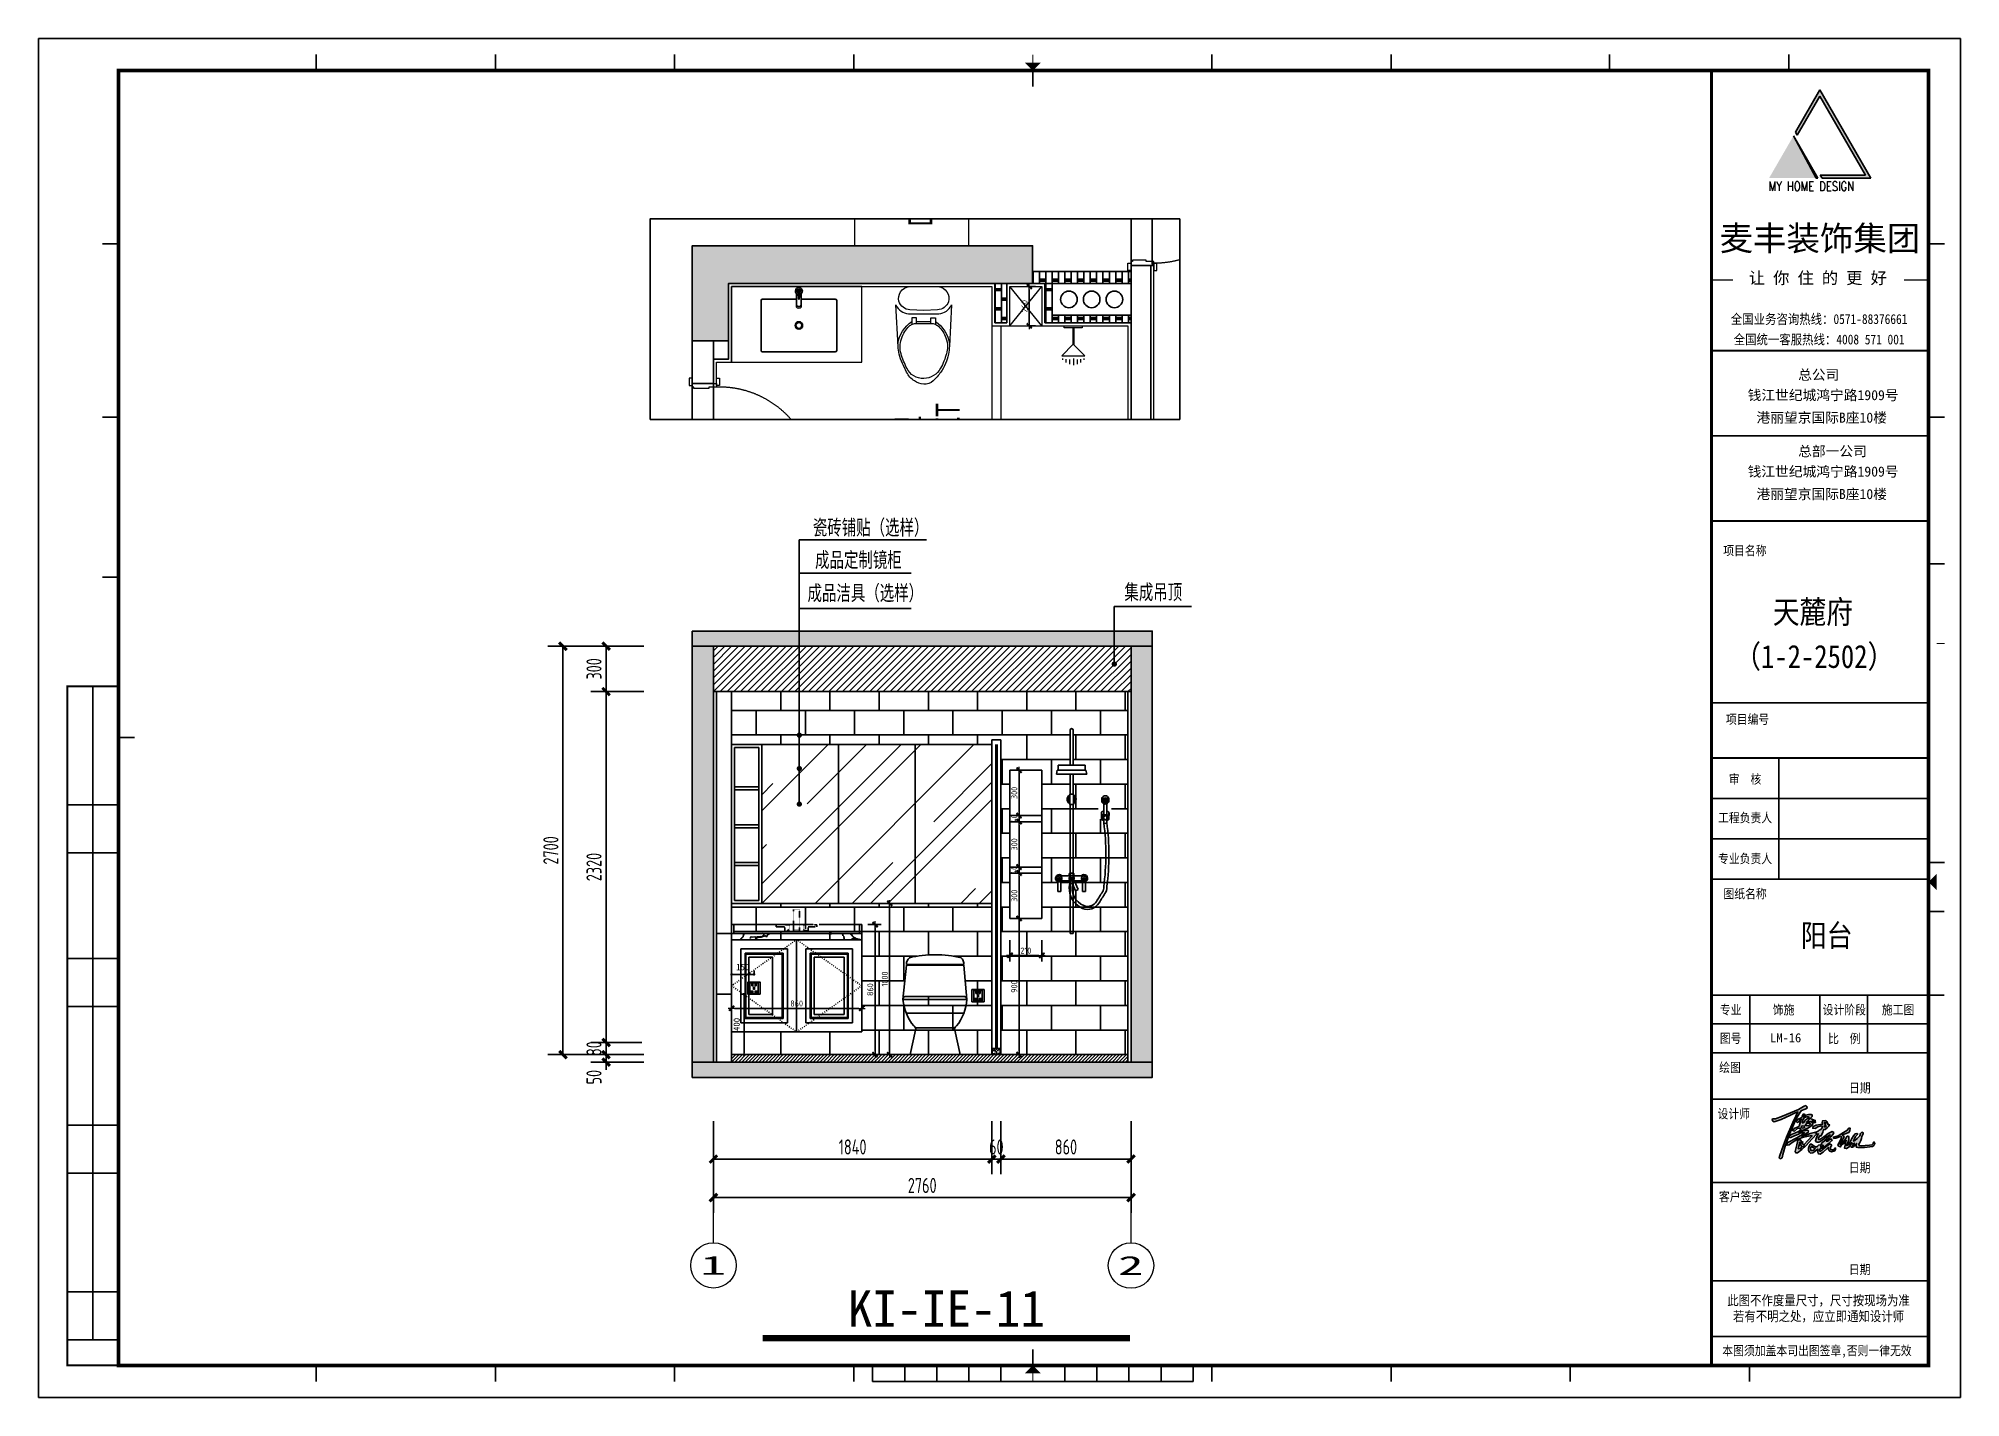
# Model space of a CAD drawing. Header units: millimetres. Extents: x 104198 to 1296755, y -81101 to 81453.
# Drawn here: x 686905 to 699610, y -28742 to -19757 of the extents above; entities that cross this region are included whole.
import ezdxf
from ezdxf.enums import TextEntityAlignment as Align
from ezdxf.xclip import XClip

# ---------------------------------------------------------------- set-up
doc = ezdxf.new("R2010")
doc.units = ezdxf.units.MM
doc.header["$XCLIPFRAME"] = 0
doc.set_wipeout_variables(frame=1)
doc.header["$PDMODE"] = 3
for name, pattern in [('ACAD_ISO03W100', [30, 12, -18]), ('Ax-B-comp-L2qt-$0$Ax-B-comp-L6-$0$Ax-B-comp-B1-$0$TRAZOS', [0.75, 0.5, -0.25]), ('DASH', [8.89, 6.35, -2.54])]:
    doc.linetypes.add(name, pattern=pattern)
doc.layers.get('Defpoints').update_dxf_attribs({"color": 250})
for name, color, linetype, lineweight in [('01-PL-墙体柱子', 7, 'Continuous', 35), ('1-洁具', 31, 'Continuous', 15), ('1-活动家具', 51, 'Continuous', 20), ('1-门套', 3, 'Continuous', 13), ('Axle Number', 150, 'Continuous', 0), ('P★01 活动家具', 51, 'Continuous', 0), ('P★02 固定家具', 30, 'Continuous', 0), ('P★04 平面门扇', 60, 'Continuous', 0), ('P★07 平面完成面', 200, 'Continuous', 0), ('平面文字', 2, 'Continuous', 0)]:
    doc.layers.add(name, color=color, linetype=linetype, lineweight=lineweight)
for name, color, linetype in [('0家具', 51, 'Continuous'), ('1-墙线', 7, 'Continuous'), ('11-PL-原始门窗', 1, 'Continuous'), ('13-立面图', 1, 'Continuous'), ('2-卫生间', 30, 'Continuous'), ('30-PL-平面文字说明', 1, 'Continuous'), ('4-门套', 1, 'Continuous'), ('7-顶面布置图', 1, 'Continuous'), ('D■02 地材填充', 250, 'Continuous'), ('P-新砌墙体填充', 8, 'Continuous'), ('TEXT', 4, 'Continuous'), ('UTIL', 2, 'Continuous'), ('图纸图框', 165, 'Continuous'), ('墙体', 7, 'Continuous'), ('文字', 1, 'Continuous'), ('窗户', 1, 'Continuous'), ('门', 250, 'Continuous')]:
    doc.layers.add(name, color=color, linetype=linetype)
doc.styles.add('CCD_DIM', font='ARCHS.SHX')
doc.styles.add('ROMANC', font='romanc.shx')
doc.styles.add('ROMANS', font='MingLiU.ttf')
doc.styles.add('ROMANT', font='', dxfattribs={"width": 0.7})
doc.styles.add('宋体', font='', dxfattribs={"width": 0.7})
doc.styles.add('尺寸标注', font='ARCHS.SHX', dxfattribs={"width": 0.8})
doc.styles.add('新宋体', font='', dxfattribs={"width": 0.85})
doc.styles.add('线上图名', font='simhei.ttf')
doc.styles.add('轴号', font='', dxfattribs={"width": 0.8})
doc.styles.add('黑体', font='simhei.ttf', dxfattribs={"width": 0.7})
doc.styles.get('ROMANT').set_extended_font_data('SimSun')
doc.styles.get('宋体').set_extended_font_data('SimSun')
doc.styles.get('新宋体').set_extended_font_data('NSimSun')
doc.styles.get('轴号').set_extended_font_data('SimSun')
doc.dimstyles.new('DIM-25', dxfattribs={"dimscale": 25, "dimtxt": 1.7, "dimasz": 0.7, "dimexe": 1, "dimexo": 2, "dimgap": 1, "dimtad": 1, "dimdec": 0, "dimrnd": 5, "dimzin": 1, "dimdsep": 46, "dimtxsty": 'ROMANS', "dimblk1": 'DOT', "dimblk2": 'DOT', "dimsah": 1, "dimcen": 0, "dimdle": 2, "dimclrd": 8, "dimclre": 8, "dimclrt": 2, "dimadec": 0, "dimazin": 0, "dimtfac": 1, "dimtdec": 0, "dimtix": 1, "dimtmove": 2, "dimatfit": 3, "dimldrblk": 'DOT', "dimfxl": 1, "dimtvp": 0.1458333333333334, "dimtolj": 1, "dimtzin": 12, "dimlwd": -1, "dimlwe": -1, "dimarcsym": 0})
doc.dimstyles.get("Standard").update_dxf_attribs({"dimtxt": 0.18, "dimasz": 0.18, "dimexe": 0.18, "dimexo": 0.0625, "dimgap": 0.09, "dimtad": 0, "dimtih": 1, "dimtoh": 1, "dimdec": 4, "dimzin": 0, "dimdsep": 46, "dimtxsty": 'Standard', "dimcen": 0.09, "dimadec": 0, "dimazin": 0, "dimtfac": 1, "dimtdec": 4, "dimtofl": 0, "dimtmove": 0, "dimatfit": 3, "dimfxl": 1, "dimtolj": 1, "dimtzin": 0, "dimarcsym": 0})
doc.dimstyles.new('平面外部尺寸', dxfattribs={"dimtxt": 180, "dimasz": 50, "dimexe": 80, "dimexo": 60, "dimgap": 20, "dimtad": 1, "dimdec": 0, "dimtxsty": '新宋体', "dimblk": 'ARCHTICK', "dimcen": 2.5, "dimdle": 80, "dimclrd": 8, "dimclre": 8, "dimclrt": 1, "dimadec": 0, "dimazin": 0, "dimtfac": 1, "dimtdec": 0, "dimtix": 1, "dimtmove": 2, "dimatfit": 3, "dimldrblk": 'DOT', "dimfxl": 1, "dimarcsym": 0})
doc.dimstyles.new('海龍1：20', dxfattribs={"dimscale": 20, "dimtxt": 2, "dimasz": 1, "dimexe": 2, "dimexo": 2, "dimgap": 0.6, "dimtad": 1, "dimdec": 0, "dimrnd": 5, "dimdsep": 46, "dimtxsty": 'CCD_DIM', "dimblk": 'WS-cj', "dimcen": 1, "dimclrd": 44, "dimclre": 44, "dimclrt": 2, "dimadec": 0, "dimazin": 2, "dimtfac": 1, "dimtdec": 4, "dimtix": 1, "dimtmove": 2, "dimatfit": 3, "dimldrblk": 'CCD_Leader_Arrow', "dimfxl": 5, "dimfxlon": 1, "dimtolj": 1, "dimarcsym": 0})
doc.dimstyles.new('海龍1：50', dxfattribs={"dimscale": 50, "dimtxt": 2, "dimasz": 1, "dimexe": 2, "dimexo": 2, "dimgap": 0.6, "dimtad": 1, "dimdec": 0, "dimrnd": 5, "dimdsep": 46, "dimtxsty": 'CCD_DIM', "dimblk": 'WS-cj', "dimcen": 1, "dimclrd": 44, "dimclre": 44, "dimclrt": 2, "dimadec": 0, "dimazin": 2, "dimtfac": 1, "dimtdec": 4, "dimtix": 1, "dimtmove": 2, "dimatfit": 3, "dimldrblk": 'CCD_Leader_Arrow', "dimfxl": 5, "dimfxlon": 1, "dimtolj": 1, "dimarcsym": 0})
doc.dimstyles.new('立面标注', dxfattribs={"dimtxt": 100, "dimasz": 35, "dimexe": 20, "dimexo": 100, "dimtad": 1, "dimdec": 0, "dimtxsty": '黑体', "dimblk": 'ARCHTICK', "dimcen": 80, "dimdle": 20, "dimclrd": 251, "dimclre": 251, "dimclrt": 256, "dimadec": 0, "dimazin": 0, "dimtfac": 1, "dimtdec": 0, "dimtix": 1, "dimtmove": 2, "dimatfit": 3, "dimldrblk": 'DOT', "dimfxl": 200, "dimfxlon": 1, "dimarcsym": 0})
pattern_1 = [(0, (420179.8904549939, 25065.99752916046), (9.305889392408061e-15, 41.91), []), (90, (420294.1904549939, 25065.99752916046), (-63.49999999999999, 41.91000000000001), [41.91, -41.91]), (90, (420281.4904549939, 25065.99752916046), (-63.49999999999999, 41.91000000000001), [41.91, -41.91]), (0, (420294.1904549939, 25072.98252916046), (63.50000000000001, 41.90999999999998), [-114.3, 12.7]), (0, (420294.1904549939, 25079.96752916046), (63.50000000000001, 41.90999999999998), [-114.3, 12.7]), (0, (420294.1904549939, 25086.95252916046), (63.50000000000001, 41.90999999999998), [-114.3, 12.7]), (0, (420294.1904549939, 25093.93752916046), (63.50000000000001, 41.90999999999998), [-114.3, 12.7]), (0, (420294.1904549939, 25100.92252916046), (63.50000000000001, 41.90999999999998), [-114.3, 12.7])]

msp = doc.modelspace()

# ---------------------------------------------------------------- texts
at = {"color": 2, "style": '宋体'}
msp.add_text('LM-16', height=60.44117367206815, dxfattribs=at).set_placement((698454.3531228536, -26363.81269075586), align=Align.MIDDLE)
at = {"color": 2, "style": '线上图名', "flags": 8}
msp.add_attdef('KI-IE-11', text='EXISTING_PLAN', height=239.616, dxfattribs=at).set_placement((692906.7032948568, -28273.03207129971), align=Align.CENTER)
at = {"layer": '0家具', "char_height": 100, "style": '黑体'}
for s, insert, attachment_point in [('瓷砖铺贴（选样）', (692024.0116654481, -23052.42554504959), 7), ('成品定制镜柜', (692611.6485615493, -23265.77896175326), 9), ('成品洁具（选样）', (692752.8226527799, -23485.77892293189), 9), ('集成吊顶', (694083.414042264, -23478.3782118308), 7)]:
    msp.add_mtext(s, dxfattribs=dict(at, insert=insert, attachment_point=attachment_point))
at = {"layer": '文字', "color": 0, "style": '新宋体', "width": 0.85}
for s, height, p in [('天麓府', 152.216064, (698369.520004761, -23624.66816425927)), ('（1-2-2502）', 152.216064, (698114.9085999726, -23918.643427312)), ('阳台', 147.29644081152, (698554.8341286349, -25760.69887106448))]:
    msp.add_text(s, height=height, dxfattribs=at).set_placement(p)

# ---------------------------------------------------------------- blocks, each defined once
blk = doc.blocks.new('A$C39F85828')
at = {"layer": 'TEXT'}
for points in [[(22.22602366213687, 1301.176752812578), (76.52488720230758, 1281.28027394833), (183.31252869335, 1319.264714826131), (320.8679210667033, 1360.866189405089), (462.044719328871, 1425.982293952489), (641.2296108296141, 1509.185801811982), (753.4462743774056, 1565.258204703336), (898.2420091070235, 1624.947641295847), (825.8447590973228, 1478.437104441109), (719.9868546107318, 1253.291562132654), (503.9014051875565, 753.2084385161288), (396.9964661991689, 464.5240060777869), (262.7957822468597, 78.09585847787093), (246.013885359047, 29.77272675759741), (287.5369111918844, 0), (349.0242592473514, 32.39966039010324), (375.8545183539391, 144.1220878165914), (450.5112885734998, 436.3771817293018), (603.3030084837228, 854.8641817863099), (840.0365215535276, 1383.393035069574), (970.9960904503241, 1617.456012488459), (1018.846061062999, 1667.792226777645), (1154.842014078284, 1718.12788236537), (1215.283562342636, 1758.396853796788), (1207.728368809447, 1813.766968865646), (1172.471210558899, 1841.451747049461), (1096.918040518183, 1813.766968865646), (923.1448851271998, 1703.027297429391), (367.6013661485631, 1474.014476627897), (124.8008329365402, 1383.393035069574), (21.5444634675514, 1380.876084679738), (2.328306436538696e-10, 1348.425582450465)], [(1382.432495915564, 800.7025381254498), (1367.176413010806, 766.3993816247677), (1256.57104666205, 640.620023719151), (1098.186705554253, 479.3977581928484), (1115.739967339206, 470.3613196567167), (1101.909975058865, 418.2674303560053), (1033.825568816392, 408.6991079639411), (992.9776414339434, 352.1333716220689), (909.6235704713037, 348.7331141142641), (923.2325495725964, 392.9331095063833), (938.5429597392209, 467.7326289609765), (949.782529396005, 563.9170081539778), (977.4425139566882, 571.3589125252329), (998.7190452464853, 534.1493906687248), (1002.973857620032, 474.6135969967587), (1033.825568816392, 408.6991079639411), (1101.909975058865, 418.2674303560052), (1115.739967339207, 470.3613196567168), (1080.633443769301, 488.4341967289801), (1058.29259203095, 543.7177130609055), (1064.676045302069, 589.432348299073), (1018.931256087264, 562.8537991435732), (1004.560460609151, 638.0684338344728), (974.2581955841745, 659.6991222457727), (896.3368508096319, 640.2317261561985), (861.7056907811206, 480.1648553926505), (807.5945032367016, 250.8798934530934), (820.5811882473063, 207.6185166303767), (879.0212707954926, 209.7818089521024), (1034.862725634128, 320.0979846291013), (1177.718730172376, 445.5560891553765), (1387.67137255566, 687.819128920903), (1556.500747115351, 863.027369832038), (1504.552772362032, 906.2887466548708), (1456.934927322902, 906.2887466548709), (1327.066842505708, 871.67942171602), (1186.376520179678, 821.9292853310473), (1024.040488125058, 782.993934450322), (1166.895257953089, 865.1906621538801), (1253.874438935891, 918.6109088852537), (1265.948672889033, 965.6720148092136), (1238.176329673035, 984.9790635599057), (1158.484410045435, 978.9456457442137), (915.7823064317923, 922.2312947956376), (1036.529584805482, 968.0850467146382), (1265.948672889034, 1073.066740189213), (1364.961342378519, 1135.814508953597), (1411.040738138137, 1213.765663735336), (1400.471616281196, 1257.934371841838), (1341.862378394929, 1286.740463994909), (1305.831674017827, 1287.70059257315), (1265.864712575217, 1228.592484921915), (1329.501691606362, 1218.931976777502), (1322.251471566269, 1187.536303035682), (1261.03082097834, 1144.870502043283), (1199.810170390178, 1148.895946562407), (1162.755273655523, 1168.216404149774), (1119.256422835402, 1114.682741007942), (1134.561894159997, 1097.374726329348), (1107.173545908881, 1074.834471828188), (1045.952895320952, 1065.174522385234), (1008.897998586064, 1092.544751607929), (1041.119003723841, 1140.040527321747), (1103.950951510807, 1131.990755686536), (1119.256422835402, 1114.682741007942), (1162.755273655522, 1168.216404149774), (1188.532324707834, 1209.272027334548), (1265.864712575218, 1228.592484921915), (1305.831674017827, 1287.70059257315), (1269.800969640724, 1288.660721151391), (1194.542416108423, 1266.176643828483), (1215.994755588938, 1288.660721151391), (1255.388194005471, 1329.948764172383), (1325.940821753346, 1397.45569909268), (1242.90514314932, 1398.940238570504), (1223.980863085483, 1383.519860316767), (1153.580139950151, 1337.834277558024), (1116.093094541458, 1272.960649474407), (1070.377938378602, 1245.549076338531), (1040.206552666379, 1241.894609634881), (1076.778677596711, 1368.900317397551), (1125.236125773983, 1425.550417670282), (1208.438327345533, 1447.479452698377), (1257.810696001165, 1458.443970212363), (1281.582577205962, 1446.565416996251), (1283.411183452467, 1431.946432778612), (1242.905143149319, 1398.940238570503), (1325.940821753346, 1397.455699092679), (1345.70479746256, 1416.366481930367), (1388.941889657173, 1470.1375932222), (1388.941889657173, 1521.028039428638), (1362.999387398362, 1539.271320467349), (1268.839130163193, 1535.430806154385), (1175.640712405555, 1509.50537908671), (1096.852600861806, 1447.092831240036), (1100.696254639887, 1464.376263051294), (1116.06963504199, 1484.540359948063), (1137.207878755871, 1524.868553741602), (1128.559966432629, 1545.032650638256), (1081.480455170385, 1546.952907794737), (1043.047621520702, 1481.659694862552), (1029.59545065253, 1425.008477186784), (885.4726331438869, 1363.555778567563), (837.432517114561, 1287.700313222478), (871.9278589885218, 1256.0487541802), (912.980748313479, 1269.724091514712), (944.2584346311635, 1314.657103313366), (1015.375289855059, 1369.609309638268), (973.8655576461465, 1242.047693853965), (947.9218206766527, 1180.859819759615), (950.9024118171073, 1142.940746960812), (879.8855681435667, 1093.426382621285), (789.8764076004736, 1059.591976703727), (727.1173077328131, 1000.999829914887), (727.1173077328132, 971.2914347917539), (777.4897918913045, 960.5632480246712), (881.5376107890627, 1043.087374824332), (943.4706893339754, 1062.067583180382), (979.8045151380355, 1052.989800731069), (999.6228533303366, 1011.728016681969), (969.8947286866609, 985.3204301943772), (916.2193939478601, 949.0098590987036), (811.1517041793581, 899.8670312761119), (702.055154058383, 852.9383376145264), (598.8926225875039, 795.1518384311348), (586.4072300386616, 754.4381405822934), (611.3792498467957, 732.428093832452), (654.1607338679023, 741.7807574343169), (743.7352763160595, 787.2065439817959), (890.7967048082493, 843.3208494879067), (1004.434520138428, 892.7547608071475), (1120.746718405746, 903.4432797656626), (1031.173410668038, 829.960061114398), (857.3730916462374, 721.740133575513), (548.5448326386976, 565.4215913725784), (508.4364968442825, 521.3316601817496), (524.2914143400267, 467.1973928958178), (589.1285319747403, 480.5375093127369), (653.9656496092216, 528.1813409319151), (789.3615333230692, 615.8455218019657), (898.0592719533015, 678.7352007547161), (1092.57062485721, 749.2472446728499), (1264.199088114313, 783.5509598751089)], [(1443.966762969737, 1351.43642499228), (1377.005943279714, 1367.588486206601), (1425.494259219616, 1302.979123946281), (1457.820214749547, 1249.907506969292), (1513.235256579239, 1256.829818918253), (1501.690713429358, 1326.054055811139)], [(2551.779888916061, 694.5112558397137), (2482.939839849249, 593.9645351053921), (2404.833288500086, 517.2313496576393), (2362.470371337375, 497.3862713341369), (2362.470371337375, 514.5853392145366), (2420.719073758462, 609.8400390626707), (2469.701273897201, 698.4802715044962), (2500.150469471235, 763.3069686596283), (2477.645401236834, 796.3815404972997), (2436.606093727285, 820.1950757838786), (2505.446142794099, 847.9781854368052), (2660.335635839263, 908.835308225709), (2704.022162654903, 963.0779636083174), (2709.317835978, 1054.364206493367), (2674.029809964821, 1070.042488810722), (2594.739171248862, 978.797589838971), (2484.211591661443, 906.761408148683), (2291.991861440707, 798.7074149640977), (2135.81333063636, 748.282367131673), (2133.410584008554, 702.6599176457385), (2217.506715980127, 707.4619572907687), (2371.282500156667, 774.6955406344496), (2412.129192828667, 755.4862646514083), (2397.712713062065, 700.2586184724918), (2328.033060857095, 551.3842154470043), (2284.78362155729, 486.551931276452), (2308.811087834882, 438.5281826173886), (2376.087993412278, 407.3129694694654), (2403.001119437045, 465.3177580249318), (2515.448532532901, 548.9834749752192), (2570.711704971269, 640.2289326485469), (2534.670505554888, 472.1452536400153), (2513.045785905095, 366.4925596286776), (2578.66585851775, 353.0616131968272), (2712.473756009014, 438.5281826173888), (2762.931435192003, 558.5881129667393), (2779.750661586411, 505.7617659610696), (2859.041300302371, 544.1808766287286), (2806.180874491808, 457.7380173018904), (2741.306715542218, 402.5103711229748), (2790.103709106333, 401.9041799636324), (2834.9792621308, 423.1476882151325), (2876.312430738702, 473.895106829934), (2934.17837290559, 532.9040449598112), (2918.825982582058, 475.0756431615469), (2912.921596983913, 432.5891853601204), (2928.273987307446, 400.7242023336002), (2981.415927111404, 390.1027275585802), (3210.518929307815, 393.6432191502536), (3488.041103655938, 424.327665845165), (3531.736273445188, 463.2736320550313), (3568.345439690398, 528.1835757381049), (3536.460275807883, 581.2915083145494), (3504.57387721492, 524.6430841464315), (3458.517940955003, 480.9760900132823), (3380.575606101891, 467.9946599781979), (3224.6909363959, 453.8321349100443), (3097.149046155624, 451.4716209484031), (3035.739484861493, 460.9131180933911), (2999.130318616283, 484.5171403065325), (3032.197100444698, 535.2645589213356), (3077.346759199866, 629.6851173861661), (3106.47234512074, 703.7722923906986), (3117.06245705625, 776.536462173798), (3162.073828235501, 863.8536893940761), (3158.101764565567, 900.8972768962844), (3111.766783733154, 920.7423552197868), (3073.375930240377, 877.083741609705), (3042.92673466634, 797.7045457188506), (2952.905227018286, 702.4492871691466), (2873.475066015961, 629.6851173861643), (2829.78730448964, 605.8715820994695), (2844.350714805537, 669.3747153315929), (2894.656524597202, 775.2134569522461), (2946.285944042029, 812.2576031560312), (2972.763075946364, 855.9162167661126), (2943.638724735939, 870.4687155018329), (2881.41795864515, 859.884673729306), (2823.169256224064, 795.0585352756307), (2768.891382762461, 699.8032767260396), (2700.051333695651, 567.5049893755994), (2660.335635839263, 480.187762155314), (2584.876303796423, 453.7276577240553), (2600.762089054801, 488.1252347832802), (2623.268391999648, 554.2749371599647), (2657.688416533173, 620.4240808351915), (2668.278528468451, 656.1446631159627), (2662.982855145587, 743.4618903361272), (2647.097069887212, 781.8284830600022), (2606.057762377662, 780.5054778384509)]]:
    blk.add_hatch(color=8, dxfattribs=at).paths.add_polyline_path(points)
h = blk.add_hatch(color=8, dxfattribs=at)
h.paths.add_polyline_path([(1752.201126228086, 1193.131140150828), (1690.502642677631, 1189.504049822106), (1527.182546356692, 1158.674899431062), (1421.932119434932, 1120.59212708415), (1414.674491131678, 1055.30617727188), (1490.889465998858, 1053.493190809037), (1590.556532052112, 1109.642694511451), (1727.998331059702, 1138.660534544266), (1753.164200415835, 1096.100886842353), (1722.191487591015, 1055.474905133713), (1691.266906934732, 1014.912056952002), (1633.144166525221, 985.8310833922588), (1598.299401580589, 954.8784599632489), (1500.804043192766, 909.4106236090447), (1556.500747115351, 863.0273698320381), (1539.66270653432, 845.5531389507814), (1559.897141705034, 849.4046685582434), (1615.145791605813, 859.9209893287623), (1581.667851181934, 814.5940929518541), (1528.753098109272, 705.5942180780692), (1507.154307379853, 621.4157760498349), (1542.791756463703, 571.7723516570403), (1623.785060955677, 568.5346762943082), (1686.419455063064, 598.7526072121692), (1749.05384917045, 650.5548543145413), (1823.567392972298, 705.5942180780693), (1891.602410794935, 764.9506685590607), (2013.631318664877, 828.6242057576308), (1973.895865440368, 773.2753213468231), (1912.025757130934, 705.4333120376111), (1820.07810110692, 621.2755419659658), (1714.38317840593, 537.117213192745), (1710.945744381519, 491.6031518036036), (1735.865906348686, 473.5688251368701), (1773.675211197231, 461.5466856276616), (1757.348634291208, 422.0436939931242), (1689.463016438764, 400.5744703237433), (1690.322374945041, 428.9134879983036), (1679.1507143653, 477.863005091669), (1612.983813525178, 473.5688251368701), (1577.751349484547, 434.0663922037944), (1559.706055566436, 415.1733412863688), (1520.178033705568, 408.3035472810735), (1464.32220022846, 430.631495201145), (1411.903800775764, 470.1339281342219), (1370.657061902573, 509.6369197688765), (1326.832247511251, 499.3316700594732), (1284.724915421568, 431.4902194518365), (1264.10154598509, 361.0720373906665), (1264.101545985089, 280.348605620093), (1294.177858988987, 226.2467430228135), (1336.283956368221, 196.1902768468717), (1417.919310318539, 209.9304235589225), (1481.508135640295, 245.9985181909286), (1555.409263035748, 302.6765535400482), (1585.485576039646, 337.8853652199033), (1583.766859027324, 243.4223454389728), (1596.657236619154, 185.0268615884707), (1627.59167341888, 164.4163621696644), (1673.135204822523, 160.9814651671332), (1716.961253924298, 191.8966555936677), (1771.052686100827, 230.3509644576123), (1912.86289084819, 352.1518087725851), (1958.089101654012, 399.6464670833668), (1959.62137738103, 378.9633364658841), (1960.388132599881, 319.2118840035986), (2000.24829158443, 261.7583709316098), (2057.738881760044, 235.712823035079), (2176.552603494842, 277.8456227685092), (2205.680658836849, 326.8722406728194), (2198.78233128856, 375.8988585772458), (2183.450931043365, 362.8760846289815), (2161.98795846873, 329.1701800631128), (2112.929206279106, 313.8494667245541), (2043.174236733932, 309.2530292423908), (2023.244774596765, 365.1745827208513), (2033.975643528859, 424.1594966847917), (2060.037912706146, 440.2467485216913), (2060.037912706146, 483.1449693503089), (2030.143102145288, 500.7636220792774), (1991.049698379589, 503.0621201711474), (1955.02208077861, 480.0804914616747), (1809.379334647673, 363.642064425742), (1727.359985732706, 293.1663361070684), (1695.931664734148, 259.4604315411999), (1660.670802352019, 258.6944517444354), (1649.173178201308, 287.0379390312587), (1662.20431278972, 323.8077627841856), (1679.916234873701, 354.838604427292), (1748.190786532825, 364.5857113088714), (1807.686546555954, 399.6749608614481), (1877.699570595284, 458.6559639146999), (1976.817190477159, 538.7681762120928), (2067.825231812662, 625.2669056918245), (2082.619532991434, 656.1524849373379), (2066.284313112032, 680.0107163463254), (2017.279888184275, 674.9879895972555), (1965.762827394763, 632.2942535283512), (1926.811415336095, 605.9246587448288), (1879.063925694907, 609.6919831574196), (1935.606258208397, 653.6411215628025), (2043.666886222317, 760.3760204365256), (2122.827880336205, 848.2748559488683), (2141.862177362666, 905.2758207820591), (2082.707197436597, 938.8286411288427), (1943.613355783513, 870.1256727628645), (1791.727913378269, 763.0762249280211), (1662.226537578739, 664.0156502617756), (1614.2629736003, 662.4183225892484), (1609.4661233183, 723.1324177867504), (1652.634071725188, 791.8359448541886), (1706.992201369023, 795.0311589007031), (1761.35156572354, 916.4604666986273), (1788.53001319035, 1015.520482663414), (1844.488327638712, 1015.520482663414), (1916.433673606254, 1073.039922515861), (1970.791803250322, 1133.754017713246), (1993.472200375283, 1170.112078438978), (1924.79636780452, 1199.525479154545), (1937.29657687922, 1225.773835706291), (1901.003496521385, 1294.686317145825), (1862.895391732455, 1330.956103029893), (1754.01615065895, 1316.448300416581), (1743.127238783287, 1249.349364141352)])
h.paths.add_polyline_path([(1822.599379942519, 1150.008321307367), (1857.797272089171, 1164.9312391571), (1876.995785611914, 1139.34941352997), (1857.79727208917, 1103.108680125326), (1813.000740536489, 1107.372690197546)], flags=16)
h.paths.add_polyline_path([(1805.534446159145, 1244.873606189503), (1836.46517882729, 1271.521434334689), (1871.66307097394, 1244.873606189504), (1854.596902480117, 1197.973965007463), (1842.864683334715, 1197.973965007462)], flags=16)
h.paths.add_polyline_path([(1363.257878625824, 432.2642010752607), (1386.531734766439, 416.0532961951103), (1438.774805328576, 379.664506885223), (1505.267669740133, 349.6041297985941), (1460.939093465684, 306.8863695639885), (1410.278921761317, 287.9011328942142), (1346.953089775285, 283.1549634020776), (1332.704530636547, 367.00712373713)], flags=16)
at = {"layer": 'TEXT', "color": 8}
for p, q in [((1242.905143149314, 1398.940238570503), (1325.940821753349, 1397.455699092679)), ((1377.005943279713, 1367.588486206601), (1325.940821753349, 1397.455699092679)), ((1119.256422835402, 1114.682741007942), (1162.755273655523, 1168.216404149774)), ((1265.864712575218, 1228.592484921915), (1305.831674017827, 1287.70059257315))]:
    blk.add_line(p, q, dxfattribs=at)
for points in [[(22.22602366213687, 1301.176752812578), (76.52488720230758, 1281.28027394833), (183.31252869335, 1319.264714826131), (320.8679210667033, 1360.866189405089), (462.044719328871, 1425.982293952489), (641.2296108296141, 1509.185801811982), (753.4462743774056, 1565.258204703336), (898.2420091070235, 1624.947641295847), (825.8447590973228, 1478.437104441109), (719.9868546107318, 1253.291562132654), (503.9014051875565, 753.2084385161288), (396.9964661991689, 464.5240060777869), (262.7957822468597, 78.09585847787093), (246.013885359047, 29.77272675759741), (287.5369111918844, 0), (349.0242592473514, 32.39966039010324), (375.8545183539391, 144.1220878165914), (450.5112885734998, 436.3771817293018), (603.3030084837228, 854.8641817863099), (840.0365215535276, 1383.393035069574), (970.9960904503241, 1617.456012488459), (1018.846061062999, 1667.792226777645), (1154.842014078284, 1718.12788236537), (1215.283562342636, 1758.396853796788), (1207.728368809447, 1813.766968865646), (1172.471210558899, 1841.451747049461), (1096.918040518183, 1813.766968865646), (923.1448851271998, 1703.027297429391), (367.6013661485631, 1474.014476627897), (124.8008329365402, 1383.393035069574), (21.5444634675514, 1380.876084679738), (2.328306436538696e-10, 1348.425582450465), (22.22602366213687, 1301.176752812578)], [(1098.186705554253, 479.3977581928484), (1256.571046662051, 640.6200237191515), (1367.176413010806, 766.3993816247676), (1382.432495915564, 800.7025381254498), (1264.199088114314, 783.5509598751087), (1092.57062485721, 749.2472446728498), (898.0592719533015, 678.7352007547161), (789.36153332307, 615.8455218019662), (653.9656496092211, 528.1813409319147), (589.1285319747403, 480.5375093127368), (524.2914143400267, 467.1973928958178), (508.4364968442824, 521.3316601817496), (548.5448326386977, 565.4215913725784), (857.3730916462373, 721.740133575513), (1031.173410668038, 829.9600611143978), (1120.746718405746, 903.4432797656627), (1004.434520138428, 892.7547608071472), (890.7967048082501, 843.3208494879073), (743.7352763160598, 787.2065439817961), (654.1607338679023, 741.7807574343169), (611.3792498467956, 732.4280938324519), (586.4072300386615, 754.4381405822933), (598.8926225875039, 795.1518384311348), (702.0551540583838, 852.938337614527), (811.1517041793559, 899.8670312761096), (916.2193939478602, 949.0098590987036), (969.8947286866605, 985.320430194377), (999.6228533303365, 1011.728016681969), (979.8045151380356, 1052.989800731069), (943.4706893339753, 1062.067583180382), (881.5376107890625, 1043.087374824332), (777.4897918913048, 960.5632480246713), (727.1173077328131, 971.291434791754), (727.1173077328131, 1000.999829914887), (789.8764076004736, 1059.591976703727), (879.8855681435671, 1093.426382621285), (950.9024118171073, 1142.940746960812), (947.9218206766527, 1180.859819759615), (973.865557646146, 1242.047693853965), (1015.375289855059, 1369.609309638268), (944.2584346311633, 1314.657103313366), (912.9807483134791, 1269.724091514712), (871.9278589885216, 1256.048754180199), (837.432517114561, 1287.700313222478), (885.4726331438869, 1363.555778567563), (1029.59545065253, 1425.008477186784), (1043.047621520702, 1481.659694862552), (1081.480455170386, 1546.952907794737), (1128.559966432629, 1545.032650638255), (1137.207878755871, 1524.868553741602), (1116.069635041989, 1484.540359948063), (1100.696254639886, 1464.376263051294), (1096.852600861806, 1447.092831240036), (1175.640712405555, 1509.50537908671), (1268.839130163193, 1535.430806154385), (1362.999387398362, 1539.271320467349), (1388.941889657173, 1521.028039428638), (1388.941889657173, 1470.1375932222), (1345.70479746256, 1416.366481930367), (1255.388194005471, 1329.948764172383), (1215.994755588938, 1288.660721151391), (1194.542416108423, 1266.176643828483), (1269.800969640724, 1288.660721151391), (1341.86237839493, 1286.740463994909), (1400.471616281196, 1257.934371841839), (1411.040738138137, 1213.765663735336), (1364.961342378519, 1135.814508953597), (1265.948672889033, 1073.066740189213), (1036.529584805481, 968.0850467146374), (915.7823064317927, 922.231294795638), (1158.484410045436, 978.9456457442138), (1238.176329673035, 984.9790635599056), (1265.948672889033, 965.6720148092136), (1253.874438935891, 918.6109088852536), (1166.895257953089, 865.1906621538801), (1024.040488125058, 782.9939344503218), (1186.376520179678, 821.9292853310471), (1327.066842505708, 871.6794217160204), (1456.934927322902, 906.2887466548709), (1504.552772362018, 906.2887466548709), (1556.500747115351, 863.027369832038), (1387.671372555662, 687.8191289209062), (1177.718730172375, 445.556089155376), (1034.862725634128, 320.0979846291011), (879.0212707954925, 209.7818089521024), (820.5811882473063, 207.6185166303767), (807.5945032367017, 250.8798934530932), (861.7056907811202, 480.1648553926498), (896.3368508096319, 640.2317261561984), (974.2581955841742, 659.6991222457727), (1004.560460609151, 638.0684338344727), (1018.931256087264, 562.8537991435733), (1064.676045302069, 589.432348299073), (1058.29259203095, 543.7177130609052), (1080.6334437693, 488.4341967289802), (1115.739967339206, 470.3613196567167), (1101.909975058865, 418.2674303560052), (1033.825568816392, 408.6991079639411), (1002.973857620033, 474.6135969967581), (998.7190452464856, 534.1493906687247), (977.4425139566883, 571.3589125252329), (949.782529396005, 563.9170081539778), (938.5429597392213, 467.7326289609773), (923.2325495725963, 392.9331095063826), (909.6235704713035, 348.733114114264), (909.6235704713035, 348.733114114264), (992.9776414339431, 352.1333716220688), (1033.825568816392, 408.6991079639411)], [(1040.206552666379, 1241.894609634881), (1076.778677596711, 1368.900317397551), (1125.236125773983, 1425.550417670282), (1208.438327345531, 1447.479452698375), (1257.810696001165, 1458.443970212364), (1281.582577205962, 1446.565416996251), (1283.411183452467, 1431.946432778612), (1223.980863085482, 1383.519860316766), (1153.580139950151, 1337.834277558024), (1116.093094541458, 1272.960649474408), (1070.377938378602, 1245.549076338531), (1040.206552666379, 1241.894609634881)], [(1377.005943279713, 1367.588486206601), (1425.494259219617, 1302.979123946279), (1457.820214749547, 1249.907506969292), (1513.235256579239, 1256.829818918253), (1501.690713429358, 1326.054055811139), (1443.966762969736, 1351.43642499228), (1377.005943279713, 1367.588486206601)], [(1045.952895320952, 1065.174522385234), (1008.897998586064, 1092.544751607929), (1041.119003723841, 1140.040527321748), (1103.950951510807, 1131.990755686536), (1134.561894159997, 1097.374726329348), (1107.173545908881, 1074.834471828188), (1045.952895320952, 1065.174522385234)], [(1199.810170390178, 1148.895946562407), (1162.755273655523, 1168.216404149774), (1188.532324707834, 1209.272027334548), (1265.864712575218, 1228.592484921915), (1329.501691606361, 1218.931976777501), (1322.251471566269, 1187.536303035682), (1261.03082097834, 1144.870502043283), (1199.810170390178, 1148.895946562407)], [(1559.897141705034, 849.4046685582434), (1539.66270653432, 845.5531389507814), (1556.500747115351, 863.027369832038), (1500.804043192766, 909.4106236090447), (1598.299401580589, 954.878459963249), (1633.14416652522, 985.8310833922587), (1691.266906934732, 1014.912056952002), (1722.191487591015, 1055.474905133713), (1753.164200415835, 1096.100886842352), (1727.998331059702, 1138.660534544266), (1590.556532052113, 1109.642694511451), (1490.889465998858, 1053.493190809037), (1414.674491131678, 1055.306177271879), (1421.932119434932, 1120.59212708415), (1527.182546356693, 1158.674899431062), (1690.502642677631, 1189.504049822106), (1752.201126228087, 1193.131140150828), (1743.127238783287, 1249.349364141352), (1754.01615065895, 1316.448300416581), (1862.895391732454, 1330.956103029894), (1901.003496521385, 1294.686317145824), (1937.29657687922, 1225.773835706292), (1924.79636780452, 1199.525479154545), (1993.472200375283, 1170.112078438979), (1970.791803250322, 1133.754017713247), (1916.433673606254, 1073.039922515862), (1844.488327638712, 1015.520482663414), (1788.53001319035, 1015.520482663414), (1761.35156572354, 916.460466698627), (1706.992201369023, 795.0311589007033), (1652.634071725188, 791.8359448541887), (1609.4661233183, 723.13241778675), (1614.2629736003, 662.4183225892484), (1662.226537578739, 664.0156502617756), (1791.727913378272, 763.0762249280233), (1943.613355783513, 870.1256727628643), (2082.707197436597, 938.8286411288427), (2141.862177362666, 905.2758207820589), (2122.827880336205, 848.2748559488682), (2043.666886222316, 760.3760204365244), (1935.606258208398, 653.6411215628032), (1879.063925694907, 609.6919831574196), (1926.811415336095, 605.9246587448288), (1965.762827394763, 632.294253528351), (2017.279888184275, 674.9879895972554), (2066.284313112032, 680.0107163463254), (2082.619532991434, 656.1524849373382), (2067.825231812662, 625.2669056918239), (1976.817190477159, 538.7681762120919), (1877.699570595287, 458.6559639147017), (1807.686546555953, 399.6749608614482), (1748.190786532825, 364.5857113088714), (1679.916234873701, 354.838604427292), (1662.20431278972, 323.8077627841849), (1649.173178201308, 287.0379390312592), (1660.670802352019, 258.6944517444354), (1695.931664734147, 259.4604315411998), (1727.359985732706, 293.1663361070678), (1809.379334647674, 363.642064425745), (1955.02208077861, 480.0804914616747), (1991.049698379589, 503.0621201711474), (2030.143102145288, 500.7636220792774), (2060.037912706146, 483.1449693503091), (2060.037912706146, 440.2467485216912), (2033.975643528858, 424.1594966847915), (2023.244774596766, 365.1745827208506), (2043.174236733932, 309.2530292423908), (2112.929206279106, 313.8494667245541), (2161.98795846873, 329.1701800631126), (2183.450931043364, 362.8760846289806), (2198.782331288559, 375.8988585772458), (2205.680658836849, 326.8722406728193), (2176.552603494842, 277.8456227685092), (2057.738881760044, 235.7128230350791), (2000.24829158443, 261.7583709316095), (1960.388132599881, 319.2118840035982), (1959.62137738103, 378.9633364658803), (1958.089101654012, 399.6464670833666), (1912.862890848191, 352.1518087725854), (1771.052686100826, 230.3509644576116), (1716.961253924295, 191.8966555936495), (1673.135204822524, 160.9814651671331), (1627.59167341888, 164.4163621696644), (1596.657236619154, 185.0268615884706), (1583.766859027324, 243.4223454389721), (1585.485576039646, 337.8853652199032), (1555.409263035748, 302.6765535400482), (1481.508135640295, 245.9985181909287), (1417.919310318539, 209.9304235589225), (1336.283956368221, 196.1902768468717), (1294.177858988987, 226.2467430228135), (1264.10154598509, 280.3486056200927), (1264.10154598509, 361.0720373906661), (1284.724915421568, 431.4902194518363), (1326.832247511251, 499.3316700594733), (1370.657061902573, 509.6369197688764), (1411.903800775763, 470.1339281342225), (1464.32220022846, 430.6314952011453), (1520.178033705568, 408.3035472810734), (1559.706055566436, 415.1733412863687), (1577.751349484548, 434.0663922037929), (1612.983813525178, 473.5688251368701), (1679.1507143653, 477.863005091669), (1690.322374945041, 428.913487998303), (1689.463016438764, 400.5744703237433), (1757.348634291207, 422.0436939931242), (1773.675211197231, 461.5466856276616), (1735.865906348685, 473.5688251368701), (1710.945744381519, 491.6031518036034), (1714.383178405929, 537.1172131927451), (1820.078101106919, 621.2755419659661), (1912.025757130934, 705.4333120376104), (1973.895865440369, 773.2753213468241), (2013.631318664877, 828.624205757631), (1891.602410794934, 764.9506685590604), (1823.567392972298, 705.5942180780694), (1749.05384917045, 650.5548543145414), (1686.419455063064, 598.7526072121691), (1623.785060955677, 568.5346762943082), (1542.791756463703, 571.7723516570404), (1507.154307379853, 621.4157760498347), (1528.753098109271, 705.5942180780694), (1581.667851181934, 814.5940929518547), (1615.145791605813, 859.9209893287625), (1539.66270653432, 845.5531389507669)], [(1842.864683334716, 1197.973965007463), (1805.534446159145, 1244.873606189503), (1836.465178827289, 1271.521434334689), (1871.66307097394, 1244.873606189503), (1854.596902480116, 1197.973965007463), (1842.864683334716, 1197.973965007463)], [(1822.59937994252, 1150.008321307367), (1857.79727208917, 1164.9312391571), (1876.995785611914, 1139.34941352997), (1857.79727208917, 1103.108680125326), (1813.000740536489, 1107.372690197546), (1822.59937994252, 1150.008321307367)], [(2674.029809964821, 1070.042488810723), (2594.739171248861, 978.7975898389705), (2484.211591661442, 906.7614081486827), (2291.991861440707, 798.7074149640976), (2135.81333063636, 748.2823671316728), (2133.410584008554, 702.6599176457385), (2217.506715980126, 707.4619572907686), (2371.282500156667, 774.6955406344496), (2412.129192828666, 755.4862646514084), (2397.712713062065, 700.2586184724933), (2328.033060857095, 551.384215447004), (2284.78362155729, 486.5519312764518), (2308.811087834882, 438.5281826173887), (2376.087993412279, 407.3129694694653), (2403.001119437045, 465.3177580249321), (2515.448532532901, 548.983474975219), (2570.711704971269, 640.2289326485479), (2570.711704971269, 640.2289326485479), (2534.670505554881, 472.1452536400175), (2513.045785905095, 366.4925596286776), (2578.66585851775, 353.0616131968272), (2712.473756009014, 438.5281826173887), (2762.931435192004, 558.5881129667396), (2779.750661586411, 505.7617659610696), (2859.041300302371, 544.1808766287286), (2806.180874491809, 457.7380173018901), (2741.306715542218, 402.5103711229749), (2790.103709106334, 401.9041799636325), (2834.979262130801, 423.1476882151328), (2876.312430738704, 473.8951068299357), (2934.17837290559, 532.9040449598106), (2918.825982582057, 475.0756431615446), (2912.921596983913, 432.5891853601206), (2928.273987307446, 400.7242023336003), (2981.415927111404, 390.1027275585802), (3210.518929307815, 393.6432191502536), (3488.041103655938, 424.327665845165), (3531.736273445189, 463.2736320550321), (3568.345439690398, 528.183575738105), (3536.460275807884, 581.291508314549), (3504.57387721492, 524.6430841464316), (3458.517940955004, 480.9760900132824), (3380.575606101891, 467.9946599781979), (3224.690936395898, 453.8321349100443), (3097.149046155624, 451.4716209484031), (3035.739484861493, 460.9131180933909), (2999.130318616284, 484.5171403065324), (3032.197100444697, 535.2645589213353), (3077.346759199863, 629.6851173861651), (3106.472345120739, 703.7722923906986), (3117.06245705625, 776.5364621737972), (3162.073828235501, 863.8536893940764), (3158.101764565567, 900.8972768962849), (3111.766783733154, 920.742355219787), (3073.375930240378, 877.0837416097056), (3042.92673466634, 797.7045457188506), (2952.905227018287, 702.4492871691473), (2873.475066015963, 629.6851173861651), (2829.787304489641, 605.8715820994694), (2844.350714805536, 669.3747153315926), (2894.656524597201, 775.2134569522459), (2946.285944042029, 812.2576031560311), (2972.763075946365, 855.9162167661125), (2943.638724735938, 870.4687155018328), (2881.41795864515, 859.8846737293061), (2823.169256224064, 795.0585352756316), (2768.891382762464, 699.8032767260447), (2700.05133369565, 567.5049893755931), (2660.335635839263, 480.187762155314), (2584.876303796424, 453.7276577240555), (2600.762089054799, 488.1252347832778), (2623.268391999649, 554.2749371599639), (2657.688416533172, 620.4240808351897), (2668.278528468451, 656.1446631159633), (2662.982855145587, 743.4618903361261), (2647.097069887212, 781.8284830600023), (2606.057762377663, 780.505477838451), (2551.779888916062, 694.5112558397232), (2482.939839849249, 593.9645351053914), (2404.833288500085, 517.2313496576389), (2362.470371337375, 497.3862713341368), (2362.470371337375, 514.5853392145364), (2420.719073758461, 609.840039062663), (2469.701273897197, 698.4802715044934), (2500.150469471235, 763.3069686596282), (2477.645401236834, 796.3815404972993), (2436.606093727285, 820.1950757838786), (2505.446142794099, 847.9781854368048), (2660.335635839263, 908.835308225709), (2704.022162654903, 963.0779636083171), (2709.317835977999, 1054.364206493367), (2674.029809964821, 1070.042488810723)], [(1505.267669740133, 349.6041297985939), (1438.774805328576, 379.6645068852231), (1386.531734766439, 416.0532961951103), (1363.257878625824, 432.2642010752606), (1332.704530636547, 367.0071237371303), (1346.953089775285, 283.1549634020776), (1410.278921761317, 287.9011328942142), (1460.939093465684, 306.8863695639884), (1505.267669740133, 349.6041297985939)]]:
    blk.add_lwpolyline(points, dxfattribs=at)
blk = doc.blocks.new('kjghhgdgfhdhgfh')
at = {"layer": '图纸图框'}
for points in [[(1407.728775844509, -237.9115870481163), (1402.391204620469, -247.1565315971485), (1402.776410643341, -247.8237280001438), (1407.728775844509, -239.2459798541067), (1417.693097825832, -256.5046917888502), (1407.788367423568, -256.5046917888502), (1408.173573446505, -257.1718881918476), (1418.848715894511, -257.1718881918476)], [(1401.946407018472, -247.9269436428838), (1396.608835794435, -257.1718881918476), (1407.283978242439, -257.1718881918476)]]:
    blk.add_hatch(color=165, dxfattribs=at).paths.add_polyline_path(points)
at = {"layer": '图纸图框', "color": 165}
for p, q in [((1018.449156181656, -523.6475845220857), (1018.449156181656, -226.6510432860898)), ((1018.449156310431, -523.6475894229297), (1018.449156310431, -226.651048186936)), ((1018.449156310431, -523.6475894229297), (1018.449156310431, -226.651048186936)), ((1018.449156181656, -523.6475897729335), (1018.449156181656, -226.6510485369378)), ((1018.449156310431, -523.6475904731685), (1018.449156310431, -226.6510492370591)), ((1018.449156310431, -523.6475904731685), (1018.449156310431, -226.6510492370591)), ((1018.449156439315, -523.6475901230529), (1018.449156439315, -226.6510488870572)), ((1018.449156439315, -523.6475901230529), (1018.449156439315, -226.6510488870572)), ((1018.449156310431, -523.6475904731685), (1018.449156310431, -226.6510492370591)), ((1018.449156181656, -523.6475908231721), (1018.449156181656, -226.6510495871781)), ((1018.449156697091, -226.6510464365761), (1438.44652398302, -226.6510464365761)), ((1018.44915656821, -226.6510467866938), (1438.446523854134, -226.6510467866938)), ((1018.449156697091, -226.6510478368186), (1438.44652398302, -226.6510478368186)), ((1018.449156697091, -226.6510478368186), (1438.44652398302, -226.6510478368186)), ((1018.44915656821, -226.651048186936), (1438.446523854134, -226.651048186936)), ((1018.44915656821, -226.6510485369378), (1438.44652398302, -226.651048186936)), ((1018.44915656821, -523.6475897729335), (1018.44915656821, -226.6510485369378)), ((1018.44915656821, -226.6510495871781), (1438.446523854134, -226.6510495871781)), ((1438.446524498338, -523.6475859223262), (1438.446524498338, -226.6510446863338)), ((1438.446524111799, -523.6475887228087), (1438.446524111799, -226.6510474868147)), ((1438.446524111799, -523.6475887228087), (1438.446524111799, -226.6510474868147)), ((1438.446524369572, -523.6475880226899), (1438.446524369572, -226.6510467866938)), ((1438.44652424068, -523.6475883728071), (1438.44652424068, -226.6510471366976)), ((1438.44652424068, -523.6475883728071), (1438.44652424068, -226.6510471366976)), ((1438.446524111799, -523.6475887228087), (1438.446524111799, -226.6510474868147)), ((1438.44652398302, -523.6475894229297), (1438.44652398302, -226.651048186936)), ((1438.44652398302, -523.6475894229297), (1438.44652398302, -226.651048186936)), ((1438.44652398302, -523.6475890728125), (1438.44652398302, -226.6510478368186)), ((1438.446523854134, -523.6475897729335), (1438.446523854134, -226.6510485369378)), ((1438.446525013781, -523.6475834718453), (1438.446525013781, -226.6510422358513)), ((1438.446525013781, -523.6475834718453), (1438.446525013781, -226.6510422358513)), ((1438.446524885007, -523.6475838219628), (1438.446524885007, -226.6510425859702)), ((1438.446525013781, -523.6475845220857), (1438.446525013781, -226.6510432860898)), ((1438.446525013781, -523.6475845220857), (1438.446525013781, -226.6510432860898)), ((1438.446525271551, -523.6475838219628), (1438.446525271551, -226.6510425859702)), ((1438.446525142662, -523.6475841720819), (1438.446525142662, -226.6510429359722)), ((1438.446525142662, -523.6475841720819), (1438.446525142662, -226.6510429359722)), ((1438.446525013781, -523.6475845220857), (1438.446525013781, -226.6510432860898)), ((1438.446524627228, -523.6475855723224), (1438.446524627228, -226.6510443362146)), ((1438.446524627228, -523.6475855723224), (1438.446524627228, -226.6510443362146)), ((1438.446524885007, -523.6475848720875), (1438.446524885007, -226.6510436360913)), ((1438.446524756117, -523.6475852222047), (1438.446524756117, -226.6510439862129)), ((1438.446524756117, -523.6475852222047), (1438.446524756117, -226.6510439862129)), ((1438.446524627228, -523.6475855723224), (1438.446524627228, -226.6510443362146)), ((1438.446524885007, -523.6475848720875), (1438.446524885007, -226.6510436360913)), ((1079.169425446627, -230.165361629017), (1079.169425446627, -233.6664052710039)), ((1118.311093363573, -230.165361629017), (1118.311093363573, -233.6664052710039)), ((1157.452761280522, -230.165361629017), (1157.452761280522, -233.6664052710039)), ((1196.594429197475, -230.165361629017), (1196.594429197475, -233.6664052710039)), ((1274.877765031257, -230.165361629017), (1274.877765031257, -233.6664052710039)), ((1314.019432948205, -230.165361629017), (1314.019432948205, -233.6664052710039)), ((1361.74647742908, -230.165361629017), (1361.74647742908, -233.6664052710039)), ((1400.888145346033, -230.165361629017), (1400.888145346033, -233.6664052710039)), ((1235.736097114308, -233.6664052710039), (1235.736097114308, -237.1674489129871)), ((1407.728775844509, -237.9115870481204), (1402.391204620469, -247.1565315971527)), ((1402.776410643341, -247.8237280001475), (1407.728775844509, -239.2459798541836)), ((1418.848715894511, -257.1718881918493), (1407.728775844509, -237.9115870481204)), ((1417.693097825832, -256.5046917888563), (1407.728775844509, -239.2459798541836)), ((1402.391204620469, -247.1565315971527), (1402.776410643341, -247.8237280001475)), ((1401.946407018472, -247.9269436428899), (1406.911287671147, -257.1718881918493)), ((1401.946407018472, -247.9269436428899), (1407.283978242439, -257.1718881918493)), ((1407.283978242439, -257.1718881918493), (1406.911287671147, -257.1718881918493)), ((1407.788367423568, -256.5046917888563), (1408.173573446505, -257.1718881918493)), ((1407.788367423568, -256.5046917888563), (1417.693097825832, -256.5046917888563)), ((1418.848715894511, -257.1718881918493), (1408.173573446505, -257.1718881918493)), ((1032.4533312648, -271.5591774027304), (1035.954374906786, -271.5591774027304)), ((1434.945480340955, -271.5591700515168), (1431.444436698972, -271.5591700515168)), ((1032.4533312648, -309.386869379896), (1035.954374906786, -309.386869379896)), ((1434.945480340955, -309.3868620286848), (1431.444436698972, -309.3868620286848)), ((1032.4533312648, -344.3973057993901), (1035.954374906786, -344.3973057993901)), ((1434.945480340955, -341.4492052629546), (1431.444436698972, -341.4492052629546)), ((1030.352705079677, -511.0305625117601), (1030.352705079677, -368.2044025645625)), ((1383.965712921758, -371.83851287368), (1431.397034630851, -371.83851287368)), ((1035.954374906786, -379.4077422187743), (1039.45541854865, -379.4077422187743)), ((1024.751035252575, -394.1121255149694), (1035.954374906786, -394.1121255149694)), ((1024.751035252575, -404.6152564408076), (1035.954374906786, -404.6152564408076)), ((1434.945480340955, -406.7234327915537), (1431.444436698972, -406.7234327915537)), ((1434.898078272749, -417.4264627987802), (1431.397034630765, -417.4264627987802)), ((1024.751035252575, -427.7057238334319), (1035.954374906786, -427.7057238334319)), ((1384.013114989963, -435.7076900703021), (1431.444436699053, -435.7076900703021)), ((1392.415619730676, -435.7076900703021), (1392.415619730676, -448.3114471813767)), ((1407.728775844508, -435.7076900703021), (1407.728775844508, -448.3114471813767)), ((1418.140470858794, -435.7076900703021), (1418.140470858794, -448.3114471813767)), ((1434.898078272749, -435.7076900703021), (1431.397034630765, -435.7076900703021)), ((1024.751035252575, -438.2088547592682), (1035.954374906786, -438.2088547592682)), ((1384.013114989963, -442.0095686258971), (1431.444436699053, -442.0095686258971)), ((1384.013114989963, -458.4537414556255), (1431.444436699053, -458.4537414556255)), ((1024.751035252575, -464.1165777096769), (1035.954374906786, -464.1165777096769)), ((1024.751035252575, -474.6197086355148), (1035.954374906786, -474.6197086355148)), ((1383.965712921758, -476.6875268381091), (1431.397034630848, -476.6875268381091)), ((1383.965712921758, -476.6875268381091), (1431.397034630848, -476.6875268381091)), ((1383.965712921758, -476.6875268381091), (1431.397034630848, -476.6875268381091)), ((1383.965712921758, -498.1275528894109), (1431.397034630848, -498.1275528894109)), ((1383.965712921758, -498.1275528894109), (1431.397034630848, -498.1275528894109)), ((1384.013114989964, -498.1275528894109), (1431.444436699053, -498.1275528894109)), ((1024.751035252575, -500.5274315859217), (1035.954374906786, -500.5274315859217)), ((1024.751035252575, -511.0305625117601), (1035.954374906786, -511.0305625117601)), ((1384.013114989964, -510.3303537833849), (1431.444436699053, -510.3303537833849)), ((1235.736097114308, -516.6322323388636), (1235.736097114308, -513.1311886968824)), ((1079.169425446627, -520.1332759807351), (1079.169425446627, -516.6322323388636)), ((1118.311093363573, -520.1332759807351), (1118.311093363573, -516.6322323388636)), ((1157.452761280522, -520.1332759807351), (1157.452761280522, -516.6322323388636)), ((1196.594429197475, -520.1332759807351), (1196.594429197475, -516.6322323388636)), ((1200.725660694923, -520.1332759807351), (1200.725660694923, -516.6322323388636)), ((1200.725660694923, -520.1332759807351), (1270.746533533805, -520.1332759807351)), ((1207.727747978776, -520.1332759807351), (1207.727747978776, -516.6322323388636)), ((1214.729835262748, -520.1332759807351), (1214.729835262748, -516.6322323388636)), ((1221.731922546599, -520.1332759807351), (1221.731922546599, -516.6322323388636)), ((1228.734009830453, -520.1332759807351), (1228.734009830453, -516.6322323388636)), ((1242.738184398277, -520.1332759807351), (1242.738184398277, -516.6322323388636)), ((1249.74027168213, -520.1332759807351), (1249.74027168213, -516.6322323388636)), ((1256.742358965983, -520.1332759807351), (1256.742358965983, -516.6322323388636)), ((1263.744446249947, -520.1332759807351), (1263.744446249947, -516.6322323388636)), ((1270.746533533805, -520.1332759807351), (1270.746533533805, -516.6322323388636)), ((1274.877765031257, -520.1332759807351), (1274.877765031257, -516.6322323388636)), ((1314.019432948205, -520.1332759807351), (1314.019432948205, -516.6322323388636)), ((1353.161100865154, -520.1332759807351), (1353.161100865154, -516.6322323388636)), ((1392.302768782107, -520.1332759807351), (1392.302768782107, -516.6322323388636)), ((1018.449156697091, -523.6475894229297), (1438.44652398302, -523.6475894229297)), ((1018.44915656821, -523.6475897729335), (1438.446523854134, -523.6475897729335)), ((1018.44915656821, -523.6475911731757), (1438.446523854134, -523.6475911731757)), ((1018.449156697091, -523.6475908231721), (1438.44652398302, -523.6475908231721)), ((1018.449156697091, -523.6475908231721), (1438.44652398302, -523.6475908231721))]:
    blk.add_line(p, q, dxfattribs=at)
at = {"layer": '图纸图框'}
for p, q in [((1383.965712921758, -371.83851287368), (1431.405959578587, -371.83851287368)), ((1384.013114989964, -383.8944848114147), (1431.453361646791, -383.8944848114147)), ((1398.719841084921, -383.8944848114147), (1398.719841084917, -410.3665917823334)), ((1384.013114989964, -392.7185204683874), (1431.453361646791, -392.7185204683874)), ((1384.013114989964, -392.7185204683874), (1431.453361646791, -392.7185204683874)), ((1384.013114989964, -401.5425561253605), (1431.453361646791, -401.5425561253605)), ((1384.013114989964, -410.3665917823334), (1431.453361646791, -410.3665917823334))]:
    blk.add_line(p, q, dxfattribs=at)
at = {"layer": '图纸图框', "color": 165}
for points, const_width in [([(1235.736097114308, -231.915883450067), (1235.736097114308, -230.165361629017)], 0.2100626185166894), ([(1384.013114989964, -233.6664052710039), (1384.013114989964, -516.6322323388636)], 0.7002087283889652), ([(1383.965712921758, -294.8812188139801), (1431.397034630851, -294.8812188139801)], 0.4201252370333791), ([(1383.965712921758, -313.4818136725281), (1431.397034630851, -313.4818136725281)], 0.4201252370333791), ([(1383.965712921758, -332.0824085310761), (1431.397034630851, -332.0824085310761)], 0.4201252370333791), ([(1433.194958519907, -358.8568029295097), (1434.945480340955, -358.8568029295097)], 0.2100626185166894), ([(1035.954374906786, -516.6322323388636), (1024.751035252575, -516.6322323388636), (1024.751035252575, -368.2044025645625), (1035.954374906786, -368.2044025645625)], 0.4201252370333791), ([(1384.013114989963, -448.3114471813767), (1431.444436699053, -448.3114471813767)], 0.4201252370333791), ([(1235.736097114308, -518.3827541597987), (1235.736097114308, -520.1332759807351)], 0.2100626185166894)]:
    blk.add_lwpolyline(points, dxfattribs=dict(at, const_width=const_width))
at = {"layer": '图纸图框', "color": 165, "const_width": 0.840250474066758}
blk.add_lwpolyline([(1431.444436699053, -233.6664052710039), (1035.954374906786, -233.6664052710039), (1035.954374906786, -516.6322323388636), (1431.444436699053, -516.6322323388636)], close=True, dxfattribs=at)
at = {"layer": '图纸图框', "color": 8, "const_width": 0.3446186920798523}
for points in [[(1384.111798113064, -279.4461698512858), (1388.724243563977, -279.4461698512858)], [(1426.077482028164, -279.4461698512858), (1431.085804748092, -279.4461698512858)]]:
    blk.add_lwpolyline(points, dxfattribs=at)
at = {"layer": '图纸图框', "const_width": 0.4201921741415278}
for points in [[(1383.965712921758, -371.83851287368), (1431.405959578584, -371.83851287368)], [(1384.013114989964, -383.8944848114147), (1431.453361646783, -383.8944848114147)], [(1384.013114989964, -410.3665917823334), (1431.453361646783, -410.3665917823334)]]:
    blk.add_lwpolyline(points, dxfattribs=at)
at = {"layer": '图纸图框', "color": 165}
for points in [[(1233.98557529337, -231.915883450067), (1237.486618935353, -231.915883450067), (1235.736097114308, -233.6664052710039)], [(1433.194958519907, -409.2136842876691), (1433.194958519907, -412.7147279296507), (1431.444436698972, -410.9642061086054)], [(1237.486618935353, -518.3827541597987), (1233.98557529337, -518.3827541597987), (1235.736097114308, -516.6322323388636)]]:
    blk.add_solid(points, dxfattribs=at)
at = {"xscale": 0.006300000000010186, "yscale": 0.006300000000010186, "zscale": 0.006300000000010186}
blk.add_blockref('A$C39F85828', (1397.252474801116, -471.4565601037017), dxfattribs=at)
at = {"color": 7, "style": '新宋体', "width": 0.8500000103483325}
for s, p in [('全国业务咨询热线：0571-88376661', (1407.544168173035, -287.9378245020833)), ('全国统一客服热线：4008 571 001', (1407.544168173035, -292.3834169077567))]:
    blk.add_text(s, height=2.149438256996615, dxfattribs=at).set_placement(p, align=Align.MIDDLE)
at = {"color": 7, "char_height": 2.199804556952881, "attachment_point": 1}
for s, insert, width in [('{\\fSimHei|b0|i0|c134|p49;\\C0;总公司}', (1402.961434598727, -299.0508507818374), 11.34542229062817), ('{\\fSimHei|b0|i0|c134|p49;\\C0;钱江世纪城鸿宁路1909号}', (1391.923130832033, -303.4923410757324), 73.91161342328515), ('{\\fSimHei|b0|i0|c134|p49;\\C0;港丽望京国际B座10楼\\C10; }', (1393.862742547721, -308.4103007586975), 64.81095029161715), ('{\\fSimHei|b0|i0|c134|p49;\\C0;总部一公司}', (1402.961434598727, -315.751666666001), 18.07251348173185), ('{\\fSimHei|b0|i0|c134|p49;\\C0;钱江世纪城鸿宁路1909号}', (1391.923130832033, -320.193156959896), 73.91161342328515), ('{\\fSimHei|b0|i0|c134|p49;\\C0;港丽望京国际B座10楼\\C10; }', (1393.862742547721, -325.1111166428611), 64.81095029161715)]:
    blk.add_mtext(s, dxfattribs=dict(at, insert=insert, width=width))
at = {"layer": '图纸图框', "color": 165, "style": 'ROMANC', "width": 0.8}
blk.add_text('MY HOME DESIGN', height=2.002365381513505, dxfattribs=at).set_placement((1396.51134998264, -259.9509331165087))
at = {"layer": '图纸图框', "color": 7, "style": '黑体'}
for s, height, p in [('麦丰装饰集团', 5.359509899225862, (1407.719819725451, -270.234119432836)), ('让 你 住 的 更 好', 2.604791888388882, (1407.260469546422, -278.9309125836563))]:
    blk.add_text(s, height=height, dxfattribs=at).set_placement(p, align=Align.MIDDLE)
at = {"layer": '图纸图框', "color": 7, "style": '新宋体', "width": 0.85}
for s, height, p in [('项目名称', 2.039218834449623, (1391.317904571985, -338.5208730630841)), ('项目编号', 2.039218834449623, (1391.908322985045, -375.3731204651069)), ('审  核', 2.039218834449623, (1391.366478039516, -388.4673919608601)), ('工程负责人', 2.039218834449623, (1391.366478039516, -396.9101107974629)), ('专业负责人', 2.039218834449623, (1391.366478039516, -405.8314824026395)), ('图纸名称', 2.039218834449623, (1391.365306640189, -413.5175310588606)), ('专业', 2.039218834449623, (1388.214367362391, -438.8586293468309)), ('饰施', 2.039218834449623, (1399.786265713539, -438.8586289367681)), ('设计阶段', 2.039218834449623, (1413.046790046408, -438.8586293468309)), ('施工图', 2.039218834449623, (1424.792453839451, -438.8586289367681)), ('图号', 2.039218834449623, (1388.214367362391, -445.1605079024259)), ('比  例', 2.039218834449623, (1413.046790046408, -445.1605079024259)), ('绘图', 2.039218834449623, (1388.072165571021, -451.462386458021)), ('日期', 2.039218834449623, (1416.434448576004, -455.9626014430444)), ('设计师', 2.039218834449623, (1388.892118501039, -461.6046807321559)), ('日期', 2.039218834449623, (1416.387046507799, -473.3893759547057)), ('客户签字', 2.039218834449623, (1390.382078686463, -479.6856748248854)), ('日期', 2.039218834449623, (1416.387046507799, -495.6364128768262)), ('此图不作度量尺寸，尺寸按现场为准', 2.149986955495583, (1407.415633542482, -502.4069502337211)), ('若有不明之处，应立即通知设计师', 2.149986955495583, (1407.415633542482, -505.8667840354982)), ('本图须加盖本司出图签章,否则一律无效', 2.039218834449623, (1407.074603946551, -513.4812930599151))]:
    blk.add_text(s, height=height, dxfattribs=at).set_placement(p, align=Align.MIDDLE)
blk = doc.blocks.new('A$C1F4B1202')
at = {"color": 39}
for p, q in [((-219.0260676988401, 320.1843472628389), (-256.4095418746583, 356.1199641665443)), ((-212.2673610009952, 327.5583822375629), (-249.4794599546585, 363.3292612599909)), ((-109.079996567918, 328.110279343091), (-71.83367738116067, 363.9140532532474)), ((-102.2440510607557, 320.8104917283636), (-64.90359546116088, 356.704756159801)), ((105.5200590193271, 320.1843472628389), (68.1365848435089, 356.1199641665443)), ((112.2787657172884, 327.5583822375629), (75.06666676350869, 363.3292612599909)), ((215.4661301502492, 328.110279343091), (252.7124493370065, 363.9140532532474)), ((222.3020756574115, 320.8104917283636), (259.6425312571227, 356.704756159801)), ((-254.5028878212907, 188.3195984521881), (-217.2565686345333, 224.1233723624609)), ((-247.5728059012908, 181.1103013588581), (-210.2323503015796, 217.0045657902956)), ((-73.75294148246758, 180.5376310278661), (-111.1364156584022, 216.4732479315717)), ((-66.82285956246778, 187.7469281213125), (-104.0349585161311, 223.5178071437403)), ((70.04323889687657, 188.3195984521881), (107.2895580837503, 224.1233723624609)), ((76.97332081699278, 181.1103013588581), (114.3137764165876, 217.0045657902956)), ((250.7931852356996, 180.5376310278661), (213.4097110598814, 216.4732479315717)), ((257.7232671556994, 187.7469281213125), (220.5111682020361, 223.5178071437403)), ((-163.1936064579058, 18.70527875272091), (-163.1936064579058, 58.18123327882495)), ((-158.1936064579058, 18.8331348845968), (-158.1936064579058, 58.05337714694906)), ((161.265877924161, 18.70527875272091), (161.265877924161, 58.18123327882495)), ((166.265877924161, 18.8331348845968), (166.265877924161, 58.05337714694906))]:
    blk.add_line(p, q, dxfattribs=at)
at = {"color": 35}
blk.add_line((371.9215673598229, 78.33890017424709), (-371.9215673598229, 78.33890017424709), dxfattribs=at)
at = {"color": 0, "linetype": 'Continuous'}
blk.add_lwpolyline([(-371.9215673598229, 0), (371.9215673598229, 0), (371.9215673598229, 446.5315467730397), (-371.9215673598229, 446.5315467730397)], close=True, dxfattribs=at)
at = {"color": 35}
for centre in [(-160.3815626915893, 273.2178281241795), (164.1645640265778, 273.2178281241795)]:
    blk.add_circle(centre, 100, dxfattribs=at)
at = {"color": 39}
for centre, radius in [((-160.3815626915893, 273.2178281241795), 95), ((-160.3815626915893, 273.2178281241795), 31.28998507400064), ((-160.3815626915893, 273.2178281241795), 26.28998507400064), ((164.1645640265778, 273.2178281241795), 95), ((164.1645640265778, 273.2178281241795), 31.28998507400064), ((164.1645640265778, 273.2178281241795), 26.28998507400064), ((-161.1966960237478, 38.44325601577293), 19.8387347812195), ((163.2627883583191, 38.44325601577293), 19.8387347812195)]:
    blk.add_circle(centre, radius, dxfattribs=at)
for centre, radius, start, end in [((-160.3815626915893, 273.2178281241795), 126.6938092901318, 134.6756358486955, 139.1996407921604), ((-160.3815626915893, 273.2178281241795), 75.1334272315371, 133.6762030701359, 141.3098727777279), ((-160.3815626915893, 273.2178281241795), 75.1334272315371, 39.3045213288576, 46.93668347102869), ((-160.3815626915893, 273.2178281241795), 126.6938092901318, 41.16385828201629, 45.68755027264424), ((164.1645640265778, 273.2178281241795), 126.6938092901318, 134.6756358486955, 139.1996407921604), ((164.1645640265778, 273.2178281241795), 75.1334272315371, 133.6762030701359, 141.3098727777279), ((164.1645640265778, 273.2178281241795), 75.1334272315371, 39.3045213288576, 46.93668347102869), ((164.1645640265778, 273.2178281241795), 126.6938092901318, 41.16385828201629, 45.68755027264424), ((-160.3815626915893, 273.2178281241795), 126.6938092901318, 222.0498649328722, 226.5735569177638), ((-160.3815626915893, 273.2178281241795), 75.1334272315371, 220.800731726372, 228.4328938742072), ((-160.3815626915893, 273.2178281241795), 75.1334272315371, 310.9527120155214, 318.5863817264788), ((-160.3815626915893, 273.2178281241795), 126.6938092901318, 313.0629440091859, 317.5869489443528), ((164.1645640265778, 273.2178281241795), 126.6938092901318, 222.0498649328722, 226.5735569177638), ((164.1645640265778, 273.2178281241795), 75.1334272315371, 220.800731726372, 228.4328938742072), ((164.1645640265778, 273.2178281241795), 75.1334272315371, 310.9527120155214, 318.5863817264788), ((164.1645640265778, 273.2178281241795), 126.6938092901318, 313.0629440091859, 317.5869489443528)]:
    blk.add_arc(centre, radius, start, end, dxfattribs=at)
blk = doc.blocks.new('A$C58F722EE')
at = {"layer": '1-活动家具', "color": 45}
for points in [[(328.7398641901091, 525.7918645807076), (326.8463190984912, 529.998752478743), (303.4107191392686, 561.2267292665783), (224.1750986974221, 518.0677209475543), (153.8723852322437, 445.5745531357821), (102.6679688068107, 406.5395821516867)], [(476.1631692114751, 366.8367691966706), (436.8808538066223, 428.1758990809321), (387.7768357852473, 490.7429964442271), (354.6347701614723, 515.278109815903), (338.6728177638724, 533.3450617813505), (282.2058940716088, 490.7429964470209), (213.46296587307, 423.2694149948657), (159.4503440700937, 361.9302851129323), (180.320900246501, 342.2989629220683), (226.9661213208455, 315.3106075038668)], [(184.0015357995871, 435.5373388961888), (150.5215235112699, 415.4629104197955), (102.6679688068107, 406.5395821516867), (71.41914005414583, 379.7744935499504), (21.2011648286134, 316.2022059047595), (0.000834820093587, 281.6301231058314), (25.66761831496843, 240.3649320788681), (107.1303358732257, 192.4066328245681), (137.4815480804536, 0.0018706563860178), (256.5395192091819, 184.5996386241168), (279.5179983556736, 213.1998823320027)], [(0.000834820093587, 281.6301231058314), (44.63676478760317, 282.7440090752207), (154.9879769943654, 229.2113837662618), (215.2503645457327, 184.5996386252809), (137.4815480804536, 0.0018706563860178)], [(180.320900246501, 342.2989629220683), (204.8729092564899, 295.6819782254752), (265.0212857797742, 219.6207031533122), (327.6284592517187, 169.3198160198517), (397.5985383945517, 215.9394936256576), (473.7043722614179, 298.1352202643175), (495.8020793846808, 342.2989629139193), (476.1631692114751, 366.8367691966706), (430.7406040232161, 385.2374309985898)]]:
    blk.add_lwpolyline(points, dxfattribs=at)
blk = doc.blocks.new('A$C7DFD764C')
at = {"layer": '1-活动家具', "color": 45}
blk.add_line((264.6868641271721, 237.271277111955), (264.6868641281035, 276.2735303526279), dxfattribs=at)
for points in [[(239.6231222362258, 107.7603703655768), (271.9299771487714, 78.12445029686205), (280.0087105587591, 24.24668024689891), (280.0087105580606, 2.692875192500649), (239.6231222338975, 0.0003352081403136), (164.2377678588964, 10.77499020867981), (72.69494666042738, 4.081141230184583), (2.924578836886212, 14.4755346130114), (0.002503426047042, 137.3962904401123), (0.0025034290738404, 184.848865582142), (8.07854393357411, 330.3269358205144), (13.4643662085291, 362.4755047764629)], [(13.4643662085291, 362.4755047764629), (99.61867222143337, 370.557619787287), (164.2377678696066, 357.0859297439456), (212.699396694079, 330.3269358156249)], [(188.4685822818428, 343.7963783282321), (228.8541706067044, 351.8762458113488), (274.6228882945143, 351.8762458099518), (274.6228882933501, 303.3880507892463), (245.0062516040635, 222.5669006572571)], [(259.8145699487068, 262.9774757232517), (274.6228882903233, 184.8488655753899), (271.9299771487714, 78.12445029686205)]]:
    blk.add_lwpolyline(points, dxfattribs=at)
blk = doc.blocks.new('A$C71DF033E')
at = {"layer": '1-活动家具', "color": 51}
for p, q in [((-200.0004217820242, 28.63661130471155), (-200.0004217820242, 771.363884031307)), ((-171.3640581448562, 800.0002476675436), (2171.36321458267, 800.0002476666123)), ((2199.999578218907, 771.3638840289786), (2199.999578218907, 28.63661130378023)), ((2028.181396400556, 656.8184294835664), (-28.18223996367306, 656.8184294858947)), ((999.9995782179758, 28.63661130378023), (999.9995782179758, 656.8184294849634)), ((-56.81860359944403, 628.1820658491924), (-56.81860359944403, 28.63661130471155)), ((2056.817760036793, 513.6366113028489), (-56.81860359944403, 513.6366113037802)), ((2056.817760036793, 28.63661130378023), (2056.817760036793, 628.1820658482611)), ((-85.45496723661199, 0.0002476684749126434), (-171.3640581448562, 0.0002476684749126434)), ((971.3632145826705, 0.0002476675435900688), (-28.18223996367306, 0.0002476684749126434)), ((1028.635941855144, 0.0002476675435900688), (2028.181396400556, 0.0002476675435900688)), ((2171.36321458267, 0.0002476675435900688), (2085.454123673495, 0.0002476675435900688))]:
    blk.add_line(p, q, dxfattribs=at)
for centre, radius, start, end in [((-171.3640581448562, 771.363884031307), 28.63636363669701, 90, 180), ((2171.36321458267, 771.3638840289786), 28.63636363665534, 0, 90), ((-28.18223996367306, 628.1820658491924), 28.63636363583581, 90, 180), ((2028.181396400556, 628.1820658482611), 28.63636363625252, 0, 90), ((-171.3640581462532, 28.63661130471155), 28.63636363639143, 180, 270), ((-85.45496723661199, 28.63661130471155), 28.63636363653033, 270, 0), ((-28.18223996367306, 28.63661130471155), 28.63636363634975, 180, 270), ((971.3632145826705, 28.63661130378023), 28.63636363636364, 270, 0), ((1028.635941855144, 28.63661130378023), 28.63636363614139, 180, 270), ((2028.181396400556, 28.63661130378023), 28.63636363650254, 270, 0), ((2085.454123673495, 28.63661130378023), 28.63636363636364, 180, 270), ((2171.36321458267, 28.63661130284891), 28.63636363603026, 270, 0)]:
    blk.add_arc(centre, radius, start, end, dxfattribs=at)
at = {"layer": '1-活动家具', "color": 45, "xscale": 0.9545454545454546, "yscale": 0.9545454545454546, "zscale": 0.9545454545454546}
blk.add_blockref('A$C58F722EE', (-154.8066790304147, 136.6734651732258), dxfattribs=at)
at = {"layer": '1-活动家具', "color": 45, "extrusion": (0, 0, -1), "xscale": 0.9545454545454546, "yscale": 0.9545454545454546, "zscale": -0.9545454545454546}
blk.add_blockref('A$C58F722EE', (-2154.805835466366, 136.6734651732258), dxfattribs=at)
at = {"layer": '1-活动家具', "color": 45, "xscale": 0.9545454545454546, "yscale": 0.9545454545454546, "zscale": 0.9545454545454546, "rotation": 90}
blk.add_blockref('A$C7DFD764C', (597.2223948519677, 367.2856343565509), dxfattribs=at)
at = {"layer": '1-活动家具', "color": 45, "extrusion": (0, 0, -1), "xscale": 0.9545454545454546, "yscale": 0.9545454545454546, "zscale": -0.9545454545454546, "rotation": 90}
for p in [(-841.489818805363, 367.2856343565509), (-1402.77676158445, 367.2856343565509)]:
    blk.add_blockref('A$C7DFD764C', p, dxfattribs=at)
blk = doc.blocks.new('1666')
at = {"layer": '1-活动家具', "color": 45, "ltscale": 5}
for centre, radius, start, end in [((2249983.247221706, -362224.0157677215), 195.3951779193888, 100.2923933493177, 152.7308721105294), ((2249949.717034104, -362219.9756440267), 163.1377868308038, 72.32499448797722, 148.121128137896), ((2250075.938609198, -362085.1291710753), 152.2932823123593, 113.5607368911561, 168.4475625982176), ((2249899.268369424, -362109.2714377837), 200.2579513703273, 1.237888689555904, 54.78240374455062), ((2250035.283164764, -362018.2842633953), 253.8733826510661, 207.2411564821614, 249.1111754567582), ((2249649.864725544, -362448.9051760875), 355.0127776395354, 33.86640508074703, 62.68413011577732), ((2249901.584624077, -362056.3163896541), 203.7821676744853, 281.7750725765007, 346.1942385284718)]:
    blk.add_arc(centre, radius, start, end, dxfattribs=at)
at = {"layer": '1-活动家具', "ltscale": 5}
for points, knots in [([(2250235.93092839, -362344.965075799), (2250265.6223055, -362309.6125486322), (2250321.374882405, -362235.6504851), (2250365.259040546, -362106.4358639781), (2250371.671264151, -361972.3600969883), (2250365.953488259, -361886.9347330357), (2250340.113662771, -361823.2978034303), (2250310.949719444, -361832.8139051725), (2250294.766583258, -361856.461250396), (2250290.597558294, -361899.5304460915), (2250304.533093979, -362015.4825592673), (2250208.818374701, -361838.8554642464), (2250158.919939821, -361758.9697565189), (2250089.031995691, -361654.5338283265), (2250007.206557834, -361600.3331725341), (2249916.314405166, -361616.0593621594), (2249831.662414305, -361665.5904863482), (2249746.918885914, -361737.6117619948), (2249697.39874461, -361795.3211277118), (2249671.364966913, -361821.4896722849)], [5.653959843165267, 5.653959843165267, 5.653959843165267, 5.653959843165267, 141.7243579741642, 277.9545685558479, 402.8252677522066, 528.43162205219, 552.0457155447774, 573.7516771663758, 601.4808273265388, 633.3287395358373, 709.2221690537225, 818.2044181475882, 966.8712609017791, 1084.329496520344, 1168.742777847412, 1239.964454480635, 1342.02635745997, 1457.544961232268, 1566.54149826406, 1566.54149826406, 1566.54149826406, 1566.54149826406]), ([(2250061.224632771, -362182.974352241), (2250081.243591993, -362158.1918407266), (2250118.77465605, -362111.6643380461), (2250153.845368533, -362035.7121448652), (2250141.69805273, -361963.6738279723), (2250109.628892356, -361901.8632825581), (2250030.977174324, -361832.1270712368), (2249944.890543402, -361776.8172246174), (2249870.424165273, -361718.9810804198), (2249818.948942778, -361722.536640233), (2249791.247647966, -361751.7424422049), (2249757.855423406, -361777.1019778917), (2249725.245112304, -361808.7082379201), (2249703.962801987, -361830.1766742951), (2249692.869585558, -361841.4291296573)], [0.480849657232124, 0.480849657232124, 0.480849657232124, 0.480849657232124, 95.07725777039111, 177.9696789826805, 236.2478014487614, 304.1912766347187, 380.3090856246822, 541.8998591240181, 614.0567478762317, 645.5798615427527, 683.695228517987, 728.026386642203, 770.6433014220346, 817.3666272806547, 817.3666272806547, 817.3666272806547, 817.3666272806547]), ([(2250235.93092839, -362344.965075799), (2250202.918532755, -362377.2382966822), (2250133.372208325, -362438.4105569956), (2250007.835549194, -362491.9155554695), (2249874.62531997, -362508.4220007405), (2249789.01202784, -362509.1636059329), (2249723.607428582, -362488.1971139333), (2249730.89677282, -362458.3985025001), (2249753.256168911, -362440.4778931523), (2249795.88824221, -362433.0723065339), (2249912.561144109, -362438.2226140337), (2249729.218002159, -362356.1023943422), (2249645.79631954, -362312.3713644941), (2249536.386663692, -362250.5594316719), (2249476.168819417, -362173.055079538), (2249484.994794507, -362081.2356991196), (2249528.000069355, -361993.0890136718), (2249593.424530128, -361903.1547616734), (2249647.234524445, -361849.42302247), (2249671.364966913, -361821.4896722849)], [5.653959843165267, 5.653959843165267, 5.653959843165267, 5.653959843165267, 141.7243579741642, 277.9545685558479, 402.8252677522066, 528.43162205219, 552.0457155447774, 573.7516771663758, 601.4808273265388, 633.3287395358373, 709.2221690537225, 818.2044181475882, 966.8712609017791, 1084.329496520344, 1168.742777847412, 1239.964454480635, 1342.02635745997, 1457.544961232268, 1566.54149826406, 1566.54149826406, 1566.54149826406, 1566.54149826406]), ([(2250061.224632771, -362182.974352241), (2250038.022615671, -362204.8054769918), (2249994.458373525, -362245.7389117506), (2249921.367686062, -362286.438321196), (2249848.61836954, -362279.7590003012), (2249784.565112864, -362252.4431645903), (2249709.095338469, -362179.2752408004), (2249647.450067991, -362097.6054925201), (2249584.162138006, -362027.7134402861), (2249583.825119898, -361976.1166675637), (2249610.858398114, -361946.2914689572), (2249633.627135028, -361911.0816502884), (2249662.68377776, -361876.1803669845), (2249682.485873027, -361853.339449405), (2249692.869585558, -361841.4291296573)], [0.480849657232124, 0.480849657232124, 0.480849657232124, 0.480849657232124, 95.07725777039111, 177.9696789826805, 236.2478014487614, 304.1912766347187, 380.3090856246822, 541.8998591240181, 614.0567478762317, 645.5798615427527, 683.695228517987, 728.026386642203, 770.6433014220346, 817.3666272806547, 817.3666272806547, 817.3666272806547, 817.3666272806547])]:
    blk.add_open_spline(points, degree=3, knots=knots, dxfattribs=at)
blk = doc.blocks.new('A$C1E15153A')
at = {"layer": '1-活动家具', "color": 51}
for points in [[(-0.0001779063604772091, 319.9999592358945), (-0.0001779063604772091, 379.9999592358945, -0.4142135623730951), (19.99982209363952, 399.9999592360109), (79.99982209363952, 399.9999592360109, -0.4142135623730951), (99.99982209363952, 379.9999592358945), (99.99982209363952, 319.9999592358945, -0.4142135623730951), (79.99982209363952, 299.9999592358945), (19.99982209363952, 299.9999592358945, -0.4142135623730951)], [(99.99982209363952, 319.9999592358945), (99.99982209363952, 379.9999592358945, -0.4142135623730951), (119.9998220936395, 399.9999592360109), (179.9998220936395, 399.9999592360109, -0.4142135623730951), (199.9998220936395, 379.9999592358945), (199.9998220936395, 319.9999592358945, -0.4142135623730951), (179.9998220936395, 299.9999592358945), (119.9998220936395, 299.9999592358945, -0.4142135623730951)], [(199.9998220936395, 319.9999592358945), (199.9998220936395, 379.9999592358945, -0.4142135623730951), (219.9998220936395, 399.9999592360109), (279.9998220936395, 399.9999592360109, -0.4142135623730951), (299.9998220936395, 379.9999592358945), (299.9998220936395, 319.9999592358945, -0.4142135623730951), (279.9998220936395, 299.9999592358945), (219.9998220936395, 299.9999592358945, -0.4142135623730951)], [(299.9998220936395, 319.9999592358945), (299.9998220936395, 379.9999592358945, -0.4142135623730951), (319.9998220936395, 399.9999592360109), (379.9998220936395, 399.9999592360109, -0.4142135623730951), (399.9998220936395, 379.9999592358945), (399.9998220936395, 319.9999592358945, -0.4142135623730951), (379.9998220936395, 299.9999592358945), (319.9998220936395, 299.9999592358945, -0.4142135623730951)], [(399.9998220936395, 319.9999592358945), (399.9998220936395, 379.9999592358945, -0.4142135623730951), (419.9998220936395, 399.9999592360109), (479.9998220936395, 399.9999592360109, -0.4142135623730951), (499.9998220936395, 379.9999592358945), (499.9998220936395, 319.9999592358945, -0.4142135623730951), (479.9998220936395, 299.9999592358945), (419.9998220936395, 299.9999592358945, -0.4142135623730951)], [(499.9998220936395, 319.9999592358945), (499.9998220936395, 379.9999592358945, -0.4142135623730951), (519.9998220936395, 399.9999592360109), (579.9998220936395, 399.9999592360109, -0.4142135623730951), (599.9998220936395, 379.9999592358945), (599.9998220936395, 319.9999592358945, -0.4142135623730951), (579.9998220936395, 299.9999592358945), (519.9998220936395, 299.9999592358945, -0.4142135623730951)], [(599.9998220936395, 319.9999592358945), (599.9998220936395, 379.9999592358945, -0.4142135623730951), (619.9998220936395, 399.9999592360109), (679.9998220936395, 399.9999592360109, -0.4142135623730951), (699.9998220936395, 379.9999592358945), (699.9998220936395, 319.9999592358945, -0.4142135623730951), (679.9998220936395, 299.9999592358945), (619.9998220936395, 299.9999592358945, -0.4142135623730951)], [(-0.0001779063604772091, 219.9999592358945), (-0.0001779063604772091, 279.9999592358945, -0.4142135623730951), (19.99982209363952, 299.9999592358945), (79.99982209363952, 299.9999592358945, -0.4142135623730951), (99.99982209363952, 279.9999592358945), (99.99982209363952, 219.9999592358945, -0.4142135623730951), (79.99982209363952, 199.9999592358945), (19.99982209363952, 199.9999592358945, -0.4142135623730951)], [(99.99982209363952, 219.9999592358945), (99.99982209363952, 279.9999592358945, -0.4142135623730951), (119.9998220936395, 299.9999592358945), (179.9998220936395, 299.9999592358945, -0.4142135623730951), (199.9998220936395, 279.9999592358945), (199.9998220936395, 219.9999592358945, -0.4142135623730951), (179.9998220936395, 199.9999592358945), (119.9998220936395, 199.9999592358945, -0.4142135623730951)], [(199.9998220936395, 219.9999592358945), (199.9998220936395, 279.9999592358945, -0.4142135623730951), (219.9998220936395, 299.9999592358945), (279.9998220936395, 299.9999592358945, -0.4142135623730951), (299.9998220936395, 279.9999592358945), (299.9998220936395, 219.9999592358945, -0.4142135623730951), (279.9998220936395, 199.9999592358945), (219.9998220936395, 199.9999592358945, -0.4142135623730951)], [(299.9998220936395, 219.9999592358945), (299.9998220936395, 279.9999592358945, -0.4142135623730951), (319.9998220936395, 299.9999592358945), (379.9998220936395, 299.9999592358945, -0.4142135623730951), (399.9998220936395, 279.9999592358945), (399.9998220936395, 219.9999592358945, -0.4142135623730951), (379.9998220936395, 199.9999592358945), (319.9998220936395, 199.9999592358945, -0.4142135623730951)], [(399.9998220936395, 219.9999592358945), (399.9998220936395, 279.9999592358945, -0.4142135623730951), (419.9998220936395, 299.9999592358945), (479.9998220936395, 299.9999592358945, -0.4142135623730951), (499.9998220936395, 279.9999592358945), (499.9998220936395, 219.9999592358945, -0.4142135623730951), (479.9998220936395, 199.9999592358945), (419.9998220936395, 199.9999592358945, -0.4142135623730951)], [(499.9998220936395, 219.9999592358945), (499.9998220936395, 279.9999592358945, -0.4142135623730951), (519.9998220936395, 299.9999592358945), (579.9998220936395, 299.9999592358945, -0.4142135623730951), (599.9998220936395, 279.9999592358945), (599.9998220936395, 219.9999592358945, -0.4142135623730951), (579.9998220936395, 199.9999592358945), (519.9998220936395, 199.9999592358945, -0.4142135623730951)], [(599.9998220936395, 219.9999592358945), (599.9998220936395, 279.9999592358945, -0.4142135623730951), (619.9998220936395, 299.9999592358945), (679.9998220936395, 299.9999592358945, -0.4142135623730951), (699.9998220936395, 279.9999592358945), (699.9998220936395, 219.9999592358945, -0.4142135623730951), (679.9998220936395, 199.9999592358945), (619.9998220936395, 199.9999592358945, -0.4142135623730951)], [(-0.0001779063604772091, 119.9999592358945), (-0.0001779063604772091, 179.9999592358945, -0.4142135623730951), (19.99982209363952, 199.9999592358945), (79.99982209363952, 199.9999592358945, -0.4142135623730951), (99.99982209363952, 179.9999592358945), (99.99982209363952, 119.9999592358945, -0.4142135623730951), (79.99982209363952, 99.9999592358945), (19.99982209363952, 99.9999592358945, -0.4142135623730951)], [(99.99982209363952, 119.9999592358945), (99.99982209363952, 179.9999592358945, -0.4142135623730951), (119.9998220936395, 199.9999592358945), (179.9998220936395, 199.9999592358945, -0.4142135623730951), (199.9998220936395, 179.9999592358945), (199.9998220936395, 119.9999592358945, -0.4142135623730951), (179.9998220936395, 99.9999592358945), (119.9998220936395, 99.9999592358945, -0.4142135623730951)], [(199.9998220936395, 119.9999592358945), (199.9998220936395, 179.9999592358945, -0.4142135623730951), (219.9998220936395, 199.9999592358945), (279.9998220936395, 199.9999592358945, -0.4142135623730951), (299.9998220936395, 179.9999592358945), (299.9998220936395, 119.9999592358945, -0.4142135623730951), (279.9998220936395, 99.9999592358945), (219.9998220936395, 99.9999592358945, -0.4142135623730951)], [(299.9998220936395, 119.9999592358945), (299.9998220936395, 179.9999592358945, -0.4142135623730951), (319.9998220936395, 199.9999592358945), (379.9998220936395, 199.9999592358945, -0.4142135623730951), (399.9998220936395, 179.9999592358945), (399.9998220936395, 119.9999592358945, -0.4142135623730951), (379.9998220936395, 99.9999592358945), (319.9998220936395, 99.9999592358945, -0.4142135623730951)], [(399.9998220936395, 119.9999592358945), (399.9998220936395, 179.9999592358945, -0.4142135623730951), (419.9998220936395, 199.9999592358945), (479.9998220936395, 199.9999592358945, -0.4142135623730951), (499.9998220936395, 179.9999592358945), (499.9998220936395, 119.9999592358945, -0.4142135623730951), (479.9998220936395, 99.9999592358945), (419.9998220936395, 99.9999592358945, -0.4142135623730951)], [(499.9998220936395, 119.9999592358945), (499.9998220936395, 179.9999592358945, -0.4142135623730951), (519.9998220936395, 199.9999592358945), (579.9998220936395, 199.9999592358945, -0.4142135623730951), (599.9998220936395, 179.9999592358945), (599.9998220936395, 119.9999592358945, -0.4142135623730951), (579.9998220936395, 99.9999592358945), (519.9998220936395, 99.9999592358945, -0.4142135623730951)], [(599.9998220936395, 119.9999592358945), (599.9998220936395, 179.9999592358945, -0.4142135623730951), (619.9998220936395, 199.9999592358945), (679.9998220936395, 199.9999592358945, -0.4142135623730951), (699.9998220936395, 179.9999592358945), (699.9998220936395, 119.9999592358945, -0.4142135623730951), (679.9998220936395, 99.9999592358945), (619.9998220936395, 99.9999592358945, -0.4142135623730951)], [(-0.0001779063604772091, 79.9999592358945), (-0.0001779063604772091, 19.99995923589449, 0.4142135623730951), (19.99982209363952, -4.076410550624132e-05), (79.99982209363952, -4.076410550624132e-05, 0.4142135623730951), (99.99982209363952, 19.99995923589449), (99.99982209363952, 79.9999592358945, 0.4142135623730951), (79.99982209363952, 99.9999592358945), (19.99982209363952, 99.9999592358945, 0.4142135623730951)], [(99.99982209363952, 79.9999592358945), (99.99982209363952, 19.99995923589449, 0.4142135623730951), (119.9998220936395, -4.076410550624132e-05), (179.9998220936395, -4.076410550624132e-05, 0.4142135623730951), (199.9998220936395, 19.99995923589449), (199.9998220936395, 79.9999592358945, 0.4142135623730951), (179.9998220936395, 99.9999592358945), (119.9998220936395, 99.9999592358945, 0.4142135623730951)], [(199.9998220936395, 79.9999592358945), (199.9998220936395, 19.99995923589449, 0.4142135623730951), (219.9998220936395, -4.076410550624132e-05), (279.9998220936395, -4.076410550624132e-05, 0.4142135623730951), (299.9998220936395, 19.99995923589449), (299.9998220936395, 79.9999592358945, 0.4142135623730951), (279.9998220936395, 99.9999592358945), (219.9998220936395, 99.9999592358945, 0.4142135623730951)], [(299.9998220936395, 79.9999592358945), (299.9998220936395, 19.99995923589449, 0.4142135623730951), (319.9998220936395, -4.076410550624132e-05), (379.9998220936395, -4.076410550624132e-05, 0.4142135623730951), (399.9998220936395, 19.99995923589449), (399.9998220936395, 79.9999592358945, 0.4142135623730951), (379.9998220936395, 99.9999592358945), (319.9998220936395, 99.9999592358945, 0.4142135623730951)], [(399.9998220936395, 79.9999592358945), (399.9998220936395, 19.99995923589449, 0.4142135623730951), (419.9998220936395, -4.076410550624132e-05), (479.9998220936395, -4.076410550624132e-05, 0.4142135623730951), (499.9998220936395, 19.99995923589449), (499.9998220936395, 79.9999592358945, 0.4142135623730951), (479.9998220936395, 99.9999592358945), (419.9998220936395, 99.9999592358945, 0.4142135623730951)], [(499.9998220936395, 79.9999592358945), (499.9998220936395, 19.99995923589449, 0.4142135623730951), (519.9998220936395, -4.076410550624132e-05), (579.9998220936395, -4.076410550624132e-05, 0.4142135623730951), (599.9998220936395, 19.99995923589449), (599.9998220936395, 79.9999592358945, 0.4142135623730951), (579.9998220936395, 99.9999592358945), (519.9998220936395, 99.9999592358945, 0.4142135623730951)], [(599.9998220936395, 79.9999592358945), (599.9998220936395, 19.99995923589449, 0.4142135623730951), (619.9998220936395, -4.076410550624132e-05), (679.9998220936395, -4.076410550624132e-05, 0.4142135623730951), (699.9998220936395, 19.99995923589449), (699.9998220936395, 79.9999592358945, 0.4142135623730951), (679.9998220936395, 99.9999592358945), (619.9998220936395, 99.9999592358945, 0.4142135623730951)]]:
    blk.add_lwpolyline(points, format="xyb", close=True, dxfattribs=at)
blk = doc.blocks.new('A$C070810E0')
at = {"layer": '1-洁具'}
for p, q in [((219.9492222070694, -2.529320772737265e-05), (219.9492222070694, 169.705602191505)), ((240.1727963141166, 163.3923000979703), (250.2500489167869, 163.3923000979703)), ((14.98353005712852, 87.85278844961431), (138.0964084649459, 87.85278844961431)), ((14.98353005712852, 81.85278844961431), (138.0964084640145, 81.85278844961431)), ((240.1727963141166, 86.69232434791047), (288.2382170422934, 86.69232434791047)), ((240.1727963141166, 6.313276800327003), (250.2500489167869, 6.313276800327003)), ((244.8246155679226, 138.6003731036326), (268.0803336095996, 138.6003731036326)), ((244.8246155679226, 31.10520379478112), (268.0803336095996, 31.10520379478112)), ((247.1488360809162, 113.0342306637904), (282.035791370552, 113.0342306637904)), ((247.1488360809162, 56.67134623450693), (282.035791370552, 56.67134623450693))]:
    blk.add_line(p, q, dxfattribs=at)
blk.add_lwpolyline([(-1.66487880051136e-05, 151.056467333925), (14.98353005712852, 151.056467333925), (14.98353005712852, 18.07877085392829), (-1.66487880051136e-05, 18.07877085392829)], close=True, dxfattribs=at)
blk.add_lwpolyline([(219.9492222070694, 169.705602191505), (135.0964084644802, 84.85278844903223), (219.9492222070694, -2.529320772737265e-05)], dxfattribs=at)
blk = doc.blocks.new('A$C52425123')
at = {"color": 31}
blk.add_wipeout([(6.912159733474255e-11, 108.69988295532175), (1.941430829805995, 42.361426058769894), (7.208105661627997, 29.350064836244204), (15.017564019893143, 18.52332640728753), (22.1683121978175, 11.945815750842373), (32.93596832755111, 5.3751758651264385), (42.16135562110844, 1.9953569245351457), (49.359703804747255, 0.5306330185758276), (57.127966119368125, 4.412082546528504e-06), (370.68843917414176, 14.513593864684518), (425.13534466488363, 20.84695971308978), (453.3069934595645, 27.192904941348875), (493.54957988699766, 38.489288783039484), (533.4195899563788, 51.03744989695238), (555.7403083398825, 60.299677382705426), (586.7593236905848, 80.5261533497117), (609.4389792195357, 100.87890555393417), (630.3372038165351, 123.05694662824942), (651.8570469140394, 160.8962092136397), (657.5224196193737, 195.9614894142908), (657.2249974298903, 204.09457199750466), (653.8059267465645, 227.97528817524162), (645.1319069340434, 256.37736462217237), (630.3687949791648, 285.1426722886606), (616.5124876301991, 303.39411697533814), (608.8422349602065, 311.28136543318027), (581.6347495489114, 331.44015515744866), (558.7921892402433, 344.11004692086965), (542.3322116807087, 352.9046358906113), (507.4674335078949, 368.68794479002867), (479.9289450400258, 376.6426594428188), (454.5064987036567, 380.7992963907428), (396.4580623664182, 388.91724287284285), (370.8190622030569, 393.7688381053728), (283.9752606811628, 397.79723710175625), (79.23089747050847, 407.29465629366194), (47.1724535290864, 407.3997614985769), (25.976164492058274, 399.0479802932716), (10.333218756524388, 383.94216464883834), (3.8060943697132643, 371.6822142238398), (-4.851926860283129e-08, 351.18837460192486), (6.912159733474255e-11, 298.69988295534756)], dxfattribs=at).dxf.layer = '1-洁具'
at = {"layer": '1-洁具', "color": 35, "linetype": 'ByBlock'}
blk.add_line((230.3598606456071, 252.0353787778295), (230.3598606456071, 156.0093178682727), dxfattribs=at)
at = {"layer": '1-洁具', "color": 35}
for points in [[(122.1414647060446, 20.55546384939225), (393.6744207050651, 34.12937994388631, 0.0398455666707484), (448.0404250235297, 41.21478261065202, 0.0962068153825901), (565.7099001277238, 91.11306586809224, 0.0600277202694914), (624.5064134798013, 141.9377586695482, 0.2044221536711928), (646.1048707030712, 204.0222142207785, 0.1339407865600717), (624.5064134798013, 266.1066846601316, 0.1291626456903028), (565.7099001277238, 316.9313774616457, -0.0005980740844551), (508.2744777472689, 345.1803657181445, 0.0566866815852417), (448.0404250235297, 366.8296607189696, 0.0511348932109304), (393.6786056044511, 373.9151430880884), (122.1414647060446, 387.7072269537602, -0.2723906102384151), (180.3329317620955, 303.9054527820554), (180.3329317620955, 104.1553535084822, -0.2706757508547543), (122.1158373560756, 20.40417247195728)], [(154.1164635312743, 113.2981144698569), (157.9049705010838, 204.1313454015762), (154.1164635312743, 294.9645763332956, 0.3134601612829284), (97.13643759116528, 368.5123674689676, 0.21435475313025), (35.46140991384163, 356.9258977208519, 0.2256120847262177), (0, 298.6998829553487), (0, 108.6998829553486, 0.2211107298759147), (35.46140992548317, 51.33679307450075, 0.2144692709568888), (100.8430665615015, 40.65752542926929, 0.1498971085216597), (138.5587416412308, 68.71875726350117, 0.1498971085216519), (154.0573753672652, 113.1000284418114)], [(262.7844088459387, 300.6541504822672, 0.0936503265804845), (248.5324034853838, 278.7059775581001, 0.0989150241419817), (243.5393883828074, 253.017229988589), (243.5393883828074, 155.0272133410908, 0.0962820143263192), (248.5324034853838, 129.3384657715214, 0.0962820143263506), (262.7844088459387, 107.3902928472962, 0.0555704585023748), (298.0035075866617, 78.21118300576926, 0.0555704585024524), (338.7840875848196, 57.50491191999754, 0.0929887541685542), (397.2009748881683, 47.27530881285201, 0.0635014518362191), (444.3530219439417, 53.86817313532811, 0.0578559432254342), (539.7705173376016, 92.12707166204927, 0.2688310556156198), (608.1637202012353, 204.0222216648399, 0.2940736075635634), (539.7705173376016, 315.9173716675724, 0.0344161850850609), (444.3530219439417, 354.1762701943517, 0.0870239040048506), (397.2009748881683, 360.7691345168277, 0.1346110399782058), (298.0035075866617, 329.8332603239105, 0.0610576891703468), (262.7844088459387, 300.6541504822672)]]:
    blk.add_lwpolyline(points, format="xyb", close=True, dxfattribs=at)
at = {"layer": '1-洁具', "color": 35, "linetype": 'ByBlock'}
for points in [[(243.5393883828074, 252.0353787778295), (205.9450851012952, 252.0353787778295), (205.9450851012952, 281.7390892683178), (249.8434109664522, 281.7386337994831)], [(243.5393883828074, 156.0093178682727), (205.9450851012952, 156.0093178682727), (205.9450851012952, 126.3056073778425), (249.8435041983612, 126.3056073778425)]]:
    blk.add_lwpolyline(points, dxfattribs=at)
for centre, radius, start, end in [((411.2593645891173, 157.2895493718097), 219.5728932659562, 98.20637561135679, 145.4740861230502), ((411.2593645891173, 250.7548939578701), 219.5728932659824, 214.5259138769498, 261.7782478617479)]:
    blk.add_arc(centre, radius, start, end, dxfattribs=at)
blk = doc.blocks.new('A$C475D17D9')
at = {"layer": '1-洁具', "color": 8, "linetype": 'DASH', "ltscale": 5}
for p, q in [((559.9998843451032, 599.9999402300455), (-10.00011565489694, 49.99994023004546)), ((-10.00011565489694, 599.9999402300455), (559.9998843451032, 49.99994023004546))]:
    blk.add_line(p, q, dxfattribs=at)
at = {"layer": '1-洁具'}
blk.add_lwpolyline([(599.9998843451028, 49.99994023004546), (599.9998843451028, 649.9999402300455), (-50.00011565489694, 649.9999402300455), (-50.00011565489694, 49.99994023004546)], close=True, dxfattribs=at)
at = {"layer": '1-洁具', "color": 8, "linetype": 'DASH', "ltscale": 5}
blk.add_lwpolyline([(559.9998843451032, -5.97699545324e-05), (559.9998843451032, 599.9999402300455), (-10.00011565489694, 599.9999402300455), (-10.00011565489694, -5.97699545324e-05)], close=True, dxfattribs=at)
blk = doc.blocks.new('WERAWERAWE')
at = {"color": 250, "linetype": 'Continuous'}
for p, q in [((106863.5477138115, -18799.27367506483), (106863.5477138115, -18774.96307188499)), ((106863.5477138115, -18774.96307188499), (106863.5477138115, -18799.27367506483)), ((106863.5477138115, -18944.52314832974), (106863.5477138115, -18823.58427824478)), ((106863.5477138115, -18823.58427824478), (106863.5477138115, -18944.52314832974)), ((106669.0628856556, -18969.44789732495), (106693.3734891718, -18969.44789732495)), ((106693.3734891718, -18969.44789732495), (106669.0628856556, -18969.44789732495)), ((106717.6840926933, -18969.44789732495), (106838.6229644681, -18969.44789732495)), ((106838.6229644681, -18969.44789732495), (106717.6840926933, -18969.44789732495)), ((106805.5308150751, -18911.4311708263), (106853.633955691, -18959.53431200258)), ((106873.4614719321, -18979.36182848102), (106921.5646125479, -19027.4649696572)), ((106888.472463155, -18969.44789732495), (107009.4113349297, -18969.44789732495)), ((107009.4113349297, -18969.44789732495), (106888.472463155, -18969.44789732495)), ((107058.0325419673, -18969.44824315853), (107033.7219384513, -18969.44824315853)), ((107033.7219384513, -18969.44824315853), (107058.0325419673, -18969.44824315853)), ((106863.5477138115, -19115.31151640507), (106863.5477138115, -18994.3726463202)), ((106863.5477138115, -18994.3726463202), (106863.5477138115, -19115.31151640507)), ((106931.2340956687, -19037.13445289357), (106940.9035787949, -19046.80393612932)), ((106863.5477138115, -19163.93272276495), (106863.5477138115, -19139.62211958501)), ((106863.5477138115, -19139.62211958501), (106863.5477138115, -19163.93272276495))]:
    blk.add_line(p, q, dxfattribs=at)
at = {"color": 8, "linetype": 'Continuous'}
for p, q in [((106786.191848828, -18892.09220435428), (106795.8613319542, -18901.76168759004)), ((106795.8613319542, -18901.76168759004), (106786.191848828, -18892.09220435428)), ((106853.633955691, -18959.53431200258), (106805.5308150751, -18911.4311708263)), ((106805.5308140034, -19027.46496937202), (106853.6339555054, -18979.36182843198)), ((106853.6339555054, -18979.36182843198), (106805.5308140034, -19027.46496937202)), ((106873.4614721178, -18959.53431205159), (106921.5646136196, -18911.43117111154)), ((106921.5646136196, -18911.43117111154), (106873.4614721178, -18959.53431205159)), ((106921.5646125479, -19027.4649696572), (106873.4614719321, -18979.36182848102)), ((106931.2340969209, -18901.76168792348), (106940.9035802224, -18892.09220473496)), ((106940.9035802224, -18892.09220473496), (106931.2340969209, -18901.76168792348)), ((106786.1918474008, -19046.80393574863), (106795.8613307021, -19037.13445255992)), ((106795.8613307021, -19037.13445255992), (106786.1918474008, -19046.80393574863)), ((106940.9035787949, -19046.80393612932), (106931.2340956687, -19037.13445289357))]:
    blk.add_line(p, q, dxfattribs=at)
for major_axis, ratio, start_param, end_param in [((113.9417112809193, 0.0013378523205571), 0.9999999859903322, 0.8886092686100822, 2.252959901879023), ((-113.9410988375237, 0.3735854362367145), 0.9999999858859766, -0.6138262779431882, 0.0032787475863907), ((113.9410797812306, 0.3793529944797986), 0.9999999858808544, 3.138263287228737, 3.755368312761219), ((111.318526127511, 24.30842252576004), 0.9999999850033712, 2.1255939895836, 2.225039899219325), ((111.318526127511, 24.30842252576004), 0.9999999850033712, 2.1255939895836, 2.225039899219325), ((12.46174588356673, 0.1251880200019498), 0.9999999859091608, 1.791897593603004, 2.900400492436608), ((-12.4618492740359, 0.1144341570928043), 0.999999985909927, 0.2403292148307334, 1.348832113687246), ((-12.46183368773513, 0.1161190901691185), 0.9999999859149368, 3.382057075813167, 4.490559974665286), ((12.46178137630429, 0.1216035939084495), 0.9999999859144016, -1.349407426057694, -0.2409045272178165), ((-111.2083844666464, 24.8074362171226), 0.999999984955908, 4.062630374311936, 4.162076283933155), ((-111.2083844666464, 24.8074362171226), 0.999999984955908, 4.062630374311936, 4.162076283933155), ((113.9410765435626, 0.3803241879824546), 0.9999999858803484, -0.0033378900079475, 0.6137671355249417), ((-113.9410894720833, 0.3764309967520393), 0.9999999858837131, 2.527791349607007, 3.144896375138188), ((-111.2773066218039, 24.49642212291525), 0.9999999849850798, 0.9182419104476522, 1.017687820078115), ((-111.2773066218039, 24.49642212291525), 0.9999999849850798, 0.9182419104476522, 1.017687820078115), ((113.9417112572552, 0.002677116435867), 0.9999999859910588, 4.030190168258871, 5.394540801528128), ((111.2480344591925, 24.62901734515219), 0.999999984975554, -1.018879551365138, -0.919433641738662), ((111.2480344591925, 24.62901734515219), 0.999999984975554, -1.018879551365138, -0.919433641738662)]:
    blk.add_ellipse((106863.5477138115, -18969.44789732495), major_axis=major_axis, ratio=ratio, start_param=start_param, end_param=end_param, dxfattribs=at)
at = {"color": 250, "linetype": 'Continuous', "extrusion": (0, 0, -1)}
for major_axis, ratio, start_param, end_param in [((45.32003763240446, 45.32003763240446), 0.999999993026062, 3.843152138787623, 3.942598049041248), ((45.32003763240446, 45.32003763240446), 0.999999993026062, 3.843152138787623, 3.942598049041248), ((45.97165415563575, 44.65891455866747), 0.9999999929010135, 3.127109159761856, 3.744214185402085), ((45.3200377060275, 45.3200377060275), 0.9999999930586393, -0.617105019618975, 5.8535128e-09), ((45.97165415563575, 44.65891455866747), 0.9999999929010135, -0.0144834938279361, 0.602621531812292), ((45.3200377060275, 45.3200377060275), 0.9999999930549529, 2.524487633969076, 3.141592659443305)]:
    blk.add_ellipse((106863.5477138115, -18969.44807024175), major_axis=major_axis, ratio=ratio, start_param=start_param, end_param=end_param, dxfattribs=at)
at = {"color": 250, "linetype": 'Continuous', "extrusion": (0, 0, -0.9999999999999998)}
for major_axis, ratio, start_param, end_param in [((45.32003770808043, 45.32003770808046), 0.9999999931637599, 4.030213669624266, 5.394564302815031), ((45.32003771167183, 45.32003771167183), 0.9999999932456098, -0.8010053835953097, -0.7015594733972819), ((45.32003771167183, 45.32003771167183), 0.9999999932456098, -0.8010053835953097, -0.7015594733972819), ((45.32003770807375, 45.32003770807378), 0.9999999931639069, 0.8886210160341772, 2.252971649226211), ((45.32003771135126, 45.32003771135126), 0.9999999932444172, 2.340587269994795, 2.440033180191923), ((45.32003771135126, 45.32003771135126), 0.9999999932444172, 2.340587269994795, 2.440033180191923)]:
    blk.add_ellipse((106863.5477138115, -18969.44807024175), major_axis=major_axis, ratio=ratio, start_param=start_param, end_param=end_param, dxfattribs=at)
at = {"color": 250, "linetype": 'Continuous'}
for major_axis, ratio, start_param, end_param in [((-24.92474606113256, 0.0127913172326287), 0.9999999860329364, 3.141592919062631, 9.424778226242216), ((24.9227290230667, 0.3173453723074938), 0.9999999859646511, 1.78921055797293, 2.89771345653137), ((-24.92271830692245, 0.3181858527235129), 0.999999985965524, 0.2439129205174129, 1.35241581906934), ((-24.92266147522356, 0.3226066273198583), 0.999999985964798, 3.385682953622127, 4.494185852171858), ((24.92265835812197, 0.3228473460667626), 0.9999999859643423, -1.352602857214157, -0.2440999586618393)]:
    blk.add_ellipse((106863.5477138115, -18969.44789732495), major_axis=major_axis, ratio=ratio, start_param=start_param, end_param=end_param, dxfattribs=at)
at = {"color": 8, "linetype": 'Continuous', "extrusion": (0, 0, -1)}
for major_axis, ratio, start_param, end_param in [((10.22338456154129, 9.594144741299354), 0.999999993094656, 4.712362614828695, 10.99554792200827), ((9.913758246517661, 9.913758246517665), 0.9999999934552976, 3.372739373255533, 4.481242272159748), ((9.913758247690428, 9.913758247690431), 0.9999999933019378, -1.339649607098109, -0.2311467081434291), ((9.913758247690428, 9.913758247690428), 0.9999999933019376, 1.801943046491683, 2.910445945446363), ((9.913758246538759, 9.913758246538762), 0.9999999934513536, 0.2311467196666208, 1.339649618573019)]:
    blk.add_ellipse((106863.5477138115, -18969.44807024175), major_axis=major_axis, ratio=ratio, start_param=start_param, end_param=end_param, dxfattribs=at)
at = {"color": 250, "linetype": 'Continuous', "extrusion": (0, 0, -0.9999999999999999)}
blk.add_ellipse((106863.5477138115, -18969.44807024175), major_axis=(45.32003763644752, 45.32003763644754), ratio=0.9999999930294571, start_param=0.7015594851961584, end_param=0.8010053954497738, dxfattribs=at)
blk.add_ellipse((106863.5477138115, -18969.44807024175), major_axis=(45.32003763644752, 45.32003763644754), ratio=0.9999999930294571, start_param=0.7015594851961584, end_param=0.8010053954497738, dxfattribs=at)
blk = doc.blocks.new('A$C4F0320F4')
at = {"color": 32}
for p, q in [((848.9766203017207, 28.88468912406825), (1192.029401004081, 28.88468912406825)), ((904.5200593175833, 70.94992167479356), (1090.835514634265, 70.94992167479356)), ((1090.835514634265, 70.94992167479356), (1008.856723736506, 108.2383512234664))]:
    blk.add_line(p, q, dxfattribs=at)
for centre, start, end in [((1208.392185452511, 61.03580670774682), 206.8177462772333, 243.0269271104291), ((1208.392185452511, -3.26642845958122), 116.9730728895707, 153.1822537227666)]:
    blk.add_arc(centre, 36.07540819978247, start, end, dxfattribs=at)
for centre, major_axis, ratio, start_param, end_param in [((44.15014093217904, 124.4520579723175), (31.29278970137451, 31.29278970137451), 0.9999999999990496, 0.7854550485556925, 2.97179497364676), ((44.15014094125945, 124.4520579656237), (31.29278970609017, 31.29278970609017), 0.9999999999994603, 4.882300430843476, 7.068640355940249), ((94.77717747772112, 88.6528052117792), (-12.55172720425238, 12.55172720425238), 0.9999999999978408, 0.1699114506024255, 2.356251375701579)]:
    blk.add_ellipse(centre, major_axis=major_axis, ratio=ratio, start_param=start_param, end_param=end_param, dxfattribs=at)
at = {"color": 32, "extrusion": (0, 0, -1)}
for centre, major_axis, ratio, start_param, end_param in [((14.08916934451554, 28.88468912406825), (-16.49999999994523, 28.57883832489522), 0.2545454545463967, 1.716713698363198, 4.858306351952992), ((33.28198430908378, 28.88468912406825), (-16.49999999994523, 28.57883832489522), 0.2545454545463967, -1.424878955226593, 1.716713698363198), ((71.66761423810385, 28.88468912406825), (-16.49999999994523, 28.57883832489522), 0.2545454545463967, -1.424878955226593, 1.716713698363198), ((90.86042920267208, 28.88468912406825), (-16.49999999994523, 28.57883832489522), 0.2545454545463967, 1.716713698363198, 4.858306351952992), ((129.246059131692, 28.88468912406825), (-16.49999999994523, 28.57883832489522), 0.2545454545463967, 1.716713698363198, 4.858306351952992), ((148.4388740962604, 28.88468912406825), (-16.49999999994523, 28.57883832489522), 0.2545454545463967, -1.424878955226593, 1.716713698363198), ((167.6316890608286, 28.88468912406825), (-16.50000000007788, 28.57883832490039), 0.2545454545422164, 1.716713698361965, 4.858306351951759), ((186.8245040252805, 28.88468912406825), (-16.50000000007788, 28.57883832490039), 0.2545454545422164, -1.424878955227826, 1.716713698361965), ((206.0173189898486, 28.88468912406825), (-16.49999999994523, 28.57883832489522), 0.2545454545463967, 1.716713698363198, 4.858306351952992), ((225.210133954417, 28.88468912406825), (-16.49999999994523, 28.57883832489522), 0.2545454545463967, -1.424878955226593, 1.716713698363198), ((263.595763883437, 28.88468912406825), (-16.49999999994523, 28.57883832489522), 0.2545454545463967, -1.424878955226593, 1.716713698363198), ((282.7885788480053, 28.88468912406825), (-16.49999999994523, 28.57883832489522), 0.2545454545463967, 1.716713698363198, 4.858306351952992), ((301.9813938124571, 28.88468912406825), (-16.50000000007788, 28.57883832490039), 0.2545454545422164, -1.424878955227826, 1.716713698361965), ((321.1742087770253, 28.88468912406825), (-16.49999999994523, 28.57883832489522), 0.2545454545463967, 1.716713698363198, 4.858306351952992), ((340.3670237415937, 28.88468912406825), (-16.49999999994523, 28.57883832489522), 0.2545454545463967, -1.424878955226593, 1.716713698363198), ((359.5598387061618, 28.88468912406825), (-16.50000000007788, 28.57883832490039), 0.2545454545422164, 1.716713698361965, 4.858306351951759), ((378.7526536706137, 28.88468912406825), (-16.49999999994523, 28.57883832489522), 0.2545454545463967, -1.424878955226593, 1.716713698363198), ((397.9454686351819, 28.88468912406825), (-16.49999999994523, 28.57883832489522), 0.2545454545463967, 1.716713698363198, 4.858306351952992), ((417.1382835997501, 28.88468912406825), (-16.49999999994523, 28.57883832489522), 0.2545454545463967, -1.424878955226593, 1.716713698363198), ((455.5239135287702, 28.88468912406825), (-16.49999999994523, 28.57883832489522), 0.2545454545463967, -1.424878955226593, 1.716713698363198), ((474.7167284933383, 28.88468912406825), (-16.49999999994523, 28.57883832489522), 0.2545454545463967, 1.716713698363198, 4.858306351952992), ((513.1023584223584, 28.88468912406825), (-16.49999999994523, 28.57883832489522), 0.2545454545463967, 1.716713698363198, 4.858306351952992), ((532.2951733869266, 28.88468912406825), (-16.49999999994523, 28.57883832489522), 0.2545454545463967, -1.424878955226593, 1.716713698363198), ((551.4879883514947, 28.88468912406825), (-16.50000000007788, 28.57883832490039), 0.2545454545422164, 1.716713698361965, 4.858306351951759), ((570.6808033159467, 28.88468912406825), (-16.49999999994523, 28.57883832489522), 0.2545454545463967, -1.424878955226593, 1.716713698363198), ((589.873618280515, 28.88468912406825), (-16.49999999994523, 28.57883832489522), 0.2545454545463967, 1.716713698363198, 4.858306351952992), ((628.2592482095351, 28.88468912406825), (-16.49999999994523, 28.57883832489522), 0.2545454545463967, 1.716713698363198, 4.858306351952992), ((647.4520631741033, 28.88468912406825), (-16.49999999994523, 28.57883832489522), 0.2545454545463967, -1.424878955226593, 1.716713698363198), ((666.6448781386716, 28.88468912406825), (-16.50000000007788, 28.57883832490039), 0.2545454545422164, 1.716713698361965, 4.858306351951759), ((685.8376931031235, 28.88468912406825), (-16.50000000007788, 28.57883832490039), 0.2545454545422164, -1.424878955227826, 1.716713698361965), ((705.0305080676918, 28.88468912406825), (-16.49999999994523, 28.57883832489522), 0.2545454545463967, 1.716713698363198, 4.858306351952992), ((724.2233230322597, 28.88468912406825), (-16.49999999994523, 28.57883832489522), 0.2545454545463967, -1.424878955226593, 1.716713698363198), ((762.6089529612799, 28.88468912406825), (-16.49999999994523, 28.57883832489522), 0.2545454545463967, -1.424878955226593, 1.716713698363198), ((781.8017679258483, 28.88468912406825), (-16.49999999994523, 28.57883832489522), 0.2545454545463967, 1.716713698363198, 4.858306351952992), ((800.9945828903002, 28.88468912406825), (-16.50000000007788, 28.57883832490039), 0.2545454545422164, -1.424878955227826, 1.716713698361965), ((820.1873978548683, 28.88468912406825), (-16.49999999994523, 28.57883832489522), 0.2545454545463967, 1.716713698363198, 4.858306351952992), ((839.3802128194367, 28.88468912406825), (-16.49999999994523, 28.57883832489522), 0.2545454545463967, -1.424878955226593, 1.716713698363198)]:
    blk.add_ellipse(centre, major_axis=major_axis, ratio=ratio, start_param=start_param, end_param=end_param, dxfattribs=at)
at = {"color": 32, "extrusion": (0, 0, -0.9999999999999999)}
for centre, start_param, end_param in [((52.47479927353562, 28.88468912406825), 1.71671369836413, 4.858306351953922), ((110.0532441672403, 28.88468912406825), -1.424878955225659, 1.71671369836413), ((244.4029489188688, 28.88468912406825), 1.71671369836413, 4.858306351953922), ((436.3310985642018, 28.88468912406825), 1.71671369836413, 4.858306351953922), ((493.9095434579066, 28.88468912406825), -1.424878955225659, 1.71671369836413), ((609.0664332450832, 28.88468912406825), -1.424878955225659, 1.71671369836413), ((743.4161379967118, 28.88468912406825), 1.71671369836413, 4.858306351953922)]:
    blk.add_ellipse(centre, major_axis=(-16.50000000014798, 28.57883832489129), ratio=0.2545454545448851, start_param=start_param, end_param=end_param, dxfattribs=at)
at = {"color": 32, "linetype": 'ByBlock'}
for centre, major_axis, ratio, start_param, end_param in [((94.51905086718031, 88.65466742194253), (-12.55172720433615, 12.55172720433616), 0.9999999999973447, 2.356251375629192, 4.542591300726422), ((145.142014172161, 124.4596798210987), (31.29278970879294, 31.29278970879294), 0.9999999999986141, 0.7854550486769031, 2.971794973771712), ((145.1420141704146, 124.4596798144048), (-31.29278971355514, 31.29278971355514), 0.999999999999114, 3.311504103924745, 5.497844029020988), ((195.7690507130464, 88.66042704886058), (12.55172720515045, 12.55172720515045), 0.999999999996292, 1.74070777736819, 6.113387627558883), ((246.3920140081318, 124.4654394547688), (31.29278970495712, 31.29278970495712), 0.999999999999503, 0.7854550489158483, 2.971794974008976), ((246.3920140011469, 124.4654394531389), (31.29278970609017, 31.29278970609017), 0.9999999999994603, 4.882300430843476, 7.068640355937619), ((297.0190505384234, 88.66618669815945), (-12.55172720516475, 12.55172720516475), 0.9999999999980291, 0.1699114505780288, 4.542591300764931), ((347.6420138385147, 124.4711990880314), (-31.29278970134779, 31.2927897013478), 0.9999999999987574, -0.7853412782429312, 1.400998646853745), ((347.6420138371177, 124.4711990867799), (31.29278970222458, 31.29278970222458), 0.9999999999989492, 4.882300430604233, 7.068640355701129), ((398.2690503636841, 88.67194632632891), (12.55172720515045, 12.55172720515045), 0.999999999996292, 1.74070777736819, 6.113387627558883), ((448.8920136638917, 124.47695871623), (31.29278970137451, 31.29278970137451), 0.9999999999990495, 0.7854550485530618, 2.97179497364676), ((448.8920136729721, 124.476958709507), (31.29278970609017, 31.29278970609017), 0.9999999999994603, 4.882300430843476, 7.068640355937619), ((499.5190502094335, 88.67770595566256), (-12.55172720425238, 12.55172720425238), 0.9999999999978408, 0.1699114506024255, 2.356251375701579), ((499.5190502107143, 88.67770595580807), (-12.55172720433615, 12.55172720433616), 0.9999999999973447, 2.356251375629192, 4.542591300726422), ((550.1420135158114, 124.482718354964), (31.29278970884434, 31.29278970884432), 0.999999999998402, 0.7854550486770095, 2.971794973770158), ((550.1420135139485, 124.4827183482703), (-31.29278971355514, 31.29278971355514), 0.999999999999114, 3.311504103924745, 5.497844029018358), ((600.7690500565805, 88.68346558272604), (12.55172720515045, 12.55172720515045), 0.999999999996292, 1.74070777736819, 6.113387627558883), ((651.3920133516657, 124.4884779886342), (31.29278970495712, 31.29278970495712), 0.999999999999503, 0.7854550489158483, 2.971794974008976), ((651.3920133446808, 124.4884779870044), (31.29278970613491, 31.29278970613491), 0.9999999999996719, 4.882300430845031, 7.068640355937513), ((702.0190498819572, 88.6892252320249), (12.55172720515045, 12.55172720515045), 0.999999999996292, 1.74070777736819, 6.113387627558883), ((752.6420131820487, 124.4942376218969), (31.29278970131999, 31.29278970131998), 0.9999999999988243, 0.7854550485531746, 2.971794973648241), ((752.6420131806517, 124.4942376206454), (31.29278970222458, 31.29278970222458), 0.9999999999989492, 4.882300430604233, 7.068640355701129), ((803.2690497073345, 88.69498486019438), (-12.55172720516475, 12.55172720516475), 0.9999999999980291, 0.1699114505780288, 4.542591300764931), ((853.8920130074257, 124.4999972500955), (-31.29278970136462, 31.29278970136462), 0.9999999999983196, -0.7853412782431503, 1.400998646853819), ((853.8920130165062, 124.4999972433725), (31.29278970609017, 31.29278970609017), 0.9999999999994603, 4.882300430843476, 7.068640355937619), ((904.5190495529677, 88.700744489528), (-12.55172720425238, 12.55172720425238), 0.9999999999978408, 0.1699114506024255, 2.356251375701579)]:
    blk.add_ellipse(centre, major_axis=major_axis, ratio=ratio, start_param=start_param, end_param=end_param, dxfattribs=at)
blk = doc.blocks.new('A$C4B8E483D')
at = {"layer": '2-卫生间', "color": 31}
for p, q in [((385.0261307894252, 265.3333143982454), (297.028869339265, 265.3333143982454)), ((385.0261307894252, 234.6666477315011), (297.028869339265, 234.6666477315011))]:
    blk.add_line(p, q, dxfattribs=at)
blk.add_lwpolyline([(349.9998155275826, 234.6666477315011), (349.9998155275826, 9.999981064756867, -0.4142135623730951), (339.9998155275826, -1.89352431335e-05), (9.99981552758254, -1.89352431335e-05, -0.4142135623730951), (-0.0001844724174589, 9.999981064756867), (-0.0001844724174589, 489.9999810647568, -0.4142135623730951), (9.99981552758254, 499.9999810647568), (339.9998155275826, 499.9999810647568, -0.4142135623730951), (349.9998155275826, 489.9999810647568), (349.9998155275826, 265.3333143982454)], format="xyb", dxfattribs=at)
at = {"layer": '2-卫生间', "color": 8}
blk.add_circle((174.9998155275825, 249.9999810647569), 25, dxfattribs=at)
at = {"layer": '2-卫生间', "color": 250}
blk.add_circle((174.9998155275825, 249.9999810647569), 20, dxfattribs=at)
at = {"layer": '2-卫生间', "color": 31}
for centre, radius, start, end in [((402.1693186168558, 249.9999810649897), 23, 189.4881142795032, 170.5118857204967), ((402.1693186168558, 249.9999810649897), 12.26666666666666, 196.4135496161072, 163.5864503838927), ((402.1693186168558, 249.9999810649897), 10.73333333333333, 198.395142436749, 161.6048575632511), ((351.4229141480755, 249.9999810649897), 2.861772136755946, 90, 270), ((375.711364837829, -56.31514731940114), 310.1294643413907, 85.5081589435474, 94.49184105645261), ((375.711364837829, 556.3151094491477), 310.1294643413907, 265.5081589435474, 274.4918410564526), ((399.9998155275826, 249.9999810649897), 2.861772136755946, 270, 90)]:
    blk.add_arc(centre, radius, start, end, dxfattribs=at)
at = {"layer": '2-卫生间', "color": 31, "extrusion": (0, 0, -1)}
for centre in [(297.028869339265, 249.9999810647569), (306.8312258596998, 249.9999810647569), (308.2068445652258, 249.9999810647569)]:
    blk.add_ellipse(centre, major_axis=(7.5077e-11, 15.33333333337214), ratio=0.4480661530727216, start_param=3.141592653578866, end_param=6.283185307168659, dxfattribs=at)
blk = doc.blocks.new('A$C619C14DB')
at = {"layer": '1-活动家具', "color": 45}
for points in [[(-0.0002441075630486012, 30.0000130077824), (999.999755892437, 30.0000130077824), (999.999755892437, 80.00001300964504), (-0.0002441075630486012, 80.00001300964504)], [(99.99975589243695, 30.0000130077824), (899.999755892437, 30.0000130077824), (879.999755892437, 1.300731673836708e-05), (119.999755892437, 1.300731673836708e-05)]]:
    blk.add_lwpolyline(points, close=True, dxfattribs=at)
blk = doc.blocks.new('A$C41F843A1')
at = {"layer": '1-活动家具', "color": 51}
for p, q in [((687.8522894373164, 2099.999929695507), (12.85228943731636, 2099.999929695507)), ((12.85228943731636, 2099.999929695507), (12.85228943731636, 1704.611713393941)), ((687.8522894373164, 2099.999929695507), (1512.852289437316, 2099.999929695507)), ((1512.852289437316, 2099.999929695507), (1512.852289437316, 1704.611713393941)), ((12.85228943731636, 1300.608487712685), (12.85228943731636, -7.030449341982603e-05)), ((1512.852289437316, 1300.608487712685), (1512.852289437316, -7.030449341982603e-05))]:
    blk.add_line(p, q, dxfattribs=at)
at = {"layer": '1-活动家具', "color": 45}
for q in [(1512.852289437316, 651.5300408706535), (1512.852289437316, 428.5623224836309)]:
    blk.add_line((12.85228943731636, 428.5623224442825), q, dxfattribs=at)
at = {"layer": '1-活动家具', "color": 51}
for points in [[(1525.683757071849, 1300.608487712685), (-1.615844666957855e-06, 1300.608487712685), (-1.615844666957855e-06, 1704.611713393941), (1525.683757071849, 1704.611713393941)], [(1512.852289437316, 37.49992969550658), (12.85228943731636, 37.49992969550658), (12.85228943731636, -7.030449341982603e-05), (1512.852289437316, -7.030449341982603e-05)]]:
    blk.add_lwpolyline(points, close=True, dxfattribs=at)
at = {"layer": '1-活动家具', "color": 45}
for points in [[(647.4882732643746, 378.2173321183072, -0.3220232602421085), (655.6169553515501, 370.6346278900746, -0.0988502256849257), (655.6169553431682, 86.7110937659163, -0.322023260242126), (647.4882732550614, 79.12838953803293, -0.0496491878887538), (73.59205973241478, 79.12838955537882, -0.3220232602420951), (65.4633776457049, 86.71109378349502, -0.0988502256849255), (65.4633776540868, 370.6346279076533, -0.3220232602421104), (73.59205974172801, 378.217332135886, -0.0496491878887542)], [(887.1654969220981, 378.2173321183072, 0.3220232602421085), (879.0368148349226, 370.6346278900746, 0.0988502256849257), (879.0368148433045, 86.7110937659163, 0.322023260242126), (887.1654969309457, 79.12838953803293, 0.0496491878887538), (1461.061710454058, 79.12838955537882, 0.3220232602420951), (1469.190392541233, 86.71109378349502, 0.0988502256849255), (1469.190392532852, 370.6346279076533, 0.3220232602421104), (1461.061710444745, 378.2173321357695, 0.0496491878887542)]]:
    blk.add_lwpolyline(points, format="xyb", close=True, dxfattribs=at)
blk = doc.blocks.new('A$C1AED7FCF')
at = {"layer": '1-活动家具', "color": 45}
for points in [[(247.5273906283546, 0.000136089627631), (247.5273906283546, 495.0532024205893)], [(0.0008574628736824, 247.5266692551086), (495.0539237938356, 247.5266692551086)]]:
    blk.add_lwpolyline(points, dxfattribs=at)
at = {"layer": '1-活动家具', "color": 51, "ltscale": 2000}
blk.add_circle((247.5273906283546, 247.5266692551086), 197.5265331654809, dxfattribs=at)
at = {"layer": '1-活动家具', "color": 45}
blk.add_circle((247.5273906283546, 247.5266692551086), 34.51086849579588, dxfattribs=at)
blk = doc.blocks.new('A$C562B1669')
at = {"layer": '1-活动家具', "color": 51}
blk.add_lwpolyline([(419.7959864118602, 450.0960638703546), (99.72752256807873, 450.0960638703546, 0.4444444444409896), (99.72752256924288, -0.0002134089590982), (419.7959864118602, -0.0002134089590982)], format="xyb", dxfattribs=at)
at = {"layer": '1-活动家具', "color": 8, "linetype": 'DASH', "ltscale": 3}
blk.add_lwpolyline([(419.7959864118602, -0.0002134089590982), (499.8131023726891, -0.0002134089590982), (499.8131023726891, 450.0960638703546), (419.7959864118602, 450.0960638703546)], dxfattribs=at)
blk = doc.blocks.new('A$C69B14268')
at = {"layer": '1-活动家具', "color": 51}
for p, q in [((17.13649031333625, 772.1218275744468), (17.13649031333625, 2099.999904930708)), ((1817.136490313336, 772.1218275744468), (1817.136490313336, 2099.999904930708)), ((17.13649031333625, -9.506940841674805e-05), (17.13649031333625, 294.7841933326563)), ((1817.136490313336, -9.506940841674805e-05), (1817.136490313336, 294.7841933326563)), ((917.1364903133363, -9.506940841674805e-05), (17.13649031333625, -9.506940841674805e-05)), ((917.1364903133363, -9.506940841674805e-05), (1817.136490313336, -9.506940841674805e-05))]:
    blk.add_line(p, q, dxfattribs=at)
at = {"layer": '1-活动家具', "color": 45}
for q in [(1817.136490313336, 1528.583381213131), (1817.136490313336, 1231.293090030551)]:
    blk.add_line((17.13649031333625, 1528.583381265751), q, dxfattribs=at)
at = {"layer": '1-活动家具', "color": 51}
for points in [[(1817.136490313336, 2049.999904930708), (17.13649031333625, 2049.999904930708), (17.13649031333625, 2099.999904930708), (1817.136490313336, 2099.999904930708)], [(1834.245113826357, 772.1218275744468), (0.0001022419892251492, 772.1218275744468), (0.0001022419892251492, 294.7841933326563), (1834.245113826357, 294.7841933326563)]]:
    blk.add_lwpolyline(points, close=True, dxfattribs=at)
at = {"layer": '1-活动家具', "color": 45}
for points in [[(863.3178020827472, 1595.710035033524, 0.3220232602421085), (874.1560448654927, 1605.820307337912, 0.0988502256849257), (874.1560448543169, 1984.385019503534, 0.322023260242126), (863.31780207064, 1994.495291807223, 0.0496491878887538), (98.12285070680082, 1994.495291784173, 0.3220232602420951), (87.28460792405531, 1984.385019480018, 0.0988502256849255), (87.28460793523118, 1605.820307314396, 0.3220232602421104), (98.12285071890801, 1595.710035010241, 0.0496491878887542)], [(982.8874336262234, 1595.710035033524, -0.3220232602421085), (972.0491908434778, 1605.820307337912, -0.0988502256849257), (972.0491908546537, 1984.385019503534, -0.322023260242126), (982.8874336383305, 1994.495291807223, -0.0496491878887538), (1748.08238500217, 1994.495291784173, -0.3220232602420951), (1758.920627784915, 1984.385019480018, -0.0988502256849255), (1758.920627773739, 1605.820307314396, -0.3220232602421104), (1748.082384990063, 1595.710035010241, -0.0496491878887542)]]:
    blk.add_lwpolyline(points, format="xyb", close=True, dxfattribs=at)
blk = doc.blocks.new('hfhfh')
at = {"layer": '1-洁具', "color": 39}
for p, q in [((573843.412516422, 9796.134584683801), (573943.4125164278, 9796.134584683801)), ((573843.412516422, 9721.134584686595), (573943.4125164278, 9721.134584686595))]:
    blk.add_line(p, q, dxfattribs=at)
at = {"layer": '1-洁具', "linetype": 'Continuous'}
blk.add_lwpolyline([(574318.4125164289, 10061.1345751003), (573868.4125164251, 10061.1345751003), (573868.4125164251, 9461.134575100303), (574318.4125164289, 9461.134575100303), (574318.4125164289, 10061.1345751003)], dxfattribs=at)
at = {"layer": '1-洁具', "color": 35}
for points in [[(574243.4125164266, 10056.13459428555, -0.4142135623731178), (574313.4125164251, 9986.134594276613), (574313.4125164251, 9531.134575092852, -0.4142135623730722), (574243.4125164236, 9461.134575100303), (573943.4125164289, 9461.134575100303, -0.4142135623731172), (573873.4125164251, 9531.134575090611), (573873.4125164251, 9986.134594278097, -0.4142135623730493), (573943.4125164282, 10056.13459428555)], [(574243.4125164251, 10036.13459428555, -0.4142135623730951), (574293.4125164251, 9986.134594278097), (574293.4125164251, 9531.134575092852, -0.4142135623730951), (574243.4125164251, 9481.134575100303), (573943.4125164289, 9481.134575100303, -0.414213562373094), (573893.4125164251, 9531.134575092852), (573893.4125164251, 9986.134594278097, -0.4142135623730951), (573943.4125164289, 10036.13459428555)]]:
    blk.add_lwpolyline(points, format="xyb", close=True, dxfattribs=at)
blk.add_lwpolyline([(573868.4125164251, 9771.134584681007), (574068.4125164289, 9771.134584681007), (574068.4125164289, 9746.134584688458), (573868.4125164251, 9746.134584688458), (573868.4125164251, 9771.134584681007)], dxfattribs=at)
at = {"layer": '1-洁具', "color": 39}
for centre, radius in [((573893.4125164249, 9796.134584683801), 25.00000000000035), ((574068.4125164278, 9756.650212457702), 39.99999999999982), ((573893.4125164249, 9721.134584686595), 25.00000000000035)]:
    blk.add_circle(centre, radius, dxfattribs=at)
blk = doc.blocks.new('_ArchTick')
at = {"color": 2, "linetype": 'ByBlock', "const_width": 0.4}
blk.add_lwpolyline([(-0.5, -0.5), (0.5, 0.5)], dxfattribs=at)
blk = doc.blocks.new('*D1145')
at = {"layer": '30-PL-平面文字说明', "color": 8, "lineweight": -2, "transparency": 16777216}
for p, q in [((568976.0014296011, 8460.09284391639), (568656.0014296011, 8460.09284391639)), ((568736.0014296011, 8460.09284391639), (568736.0014296011, 8510.09284391639)), ((568736.0014296011, 8180.092843916391), (568736.0014296011, 8460.09284391639)), ((568976.0014296011, 8180.092843916391), (568656.0014296011, 8180.092843916391)), ((568736.0014296011, 8180.092843916391), (568736.0014296011, 8130.092843916391))]:
    blk.add_line(p, q, dxfattribs=at)
at = {"layer": 'Defpoints', "color": 0, "transparency": 16777216}
for p in [(568736.0014296011, 8460.09284391639), (569036.0014296011, 8460.09284391639), (569036.0014296011, 8180.092843916391)]:
    blk.add_point(p, dxfattribs=at)
at = {"layer": '30-PL-平面文字说明', "color": 8, "lineweight": -2, "transparency": 16777216, "xscale": 50, "yscale": 50, "zscale": 50}
for p, rotation in [((568736.0014296011, 8460.09284391639), 270), ((568736.0014296011, 8180.092843916391), 90)]:
    blk.add_blockref('_ArchTick', p, dxfattribs=dict(at, rotation=rotation))
at = {"layer": '30-PL-平面文字说明', "color": 1, "transparency": 16777216, "insert": (568626.0014296011, 8320.092843916482), "char_height": 180, "attachment_point": 5, "rotation": 90, "style": '新宋体'}
blk.add_mtext('280', dxfattribs=at)
blk = doc.blocks.new('_Dot')
at = {"color": 2, "linetype": 'ByBlock', "lineweight": -2}
blk.add_line((-0.5, 0), (-1, 0), dxfattribs=at)
at = {"color": 2, "linetype": 'ByBlock', "const_width": 0.5}
blk.add_lwpolyline([(-0.25, 0, 1), (0.25, 0, 1)], format="xyb", close=True, dxfattribs=at)
blk = doc.blocks.new('*D1146')
at = {"layer": '30-PL-平面文字说明', "color": 8, "lineweight": -2, "transparency": 16777216}
for p, q in [((568736.0014296011, 8380.09284391639), (568736.0014296011, 11960.09284391639)), ((568976.0014296011, 11880.09284391639), (568656.0014296011, 11880.09284391639)), ((568976.0014296011, 8460.09284391639), (568656.0014296011, 8460.09284391639))]:
    blk.add_line(p, q, dxfattribs=at)
at = {"layer": 'Defpoints', "color": 0, "transparency": 16777216}
for p in [(568736.0014296011, 11880.09284391639), (569036.0014296011, 11880.09284391639), (569036.0014296011, 8460.09284391639)]:
    blk.add_point(p, dxfattribs=at)
at = {"layer": '30-PL-平面文字说明', "color": 8, "lineweight": -2, "transparency": 16777216, "xscale": 50, "yscale": 50, "zscale": 50}
for p, rotation in [((568736.0014296011, 11880.09284391639), 90), ((568736.0014296011, 8460.09284391639), 270)]:
    blk.add_blockref('_ArchTick', p, dxfattribs=dict(at, rotation=rotation))
at = {"layer": '30-PL-平面文字说明', "color": 1, "transparency": 16777216, "insert": (568626.0014296011, 10170.09284391648), "char_height": 180, "attachment_point": 5, "rotation": 90, "style": '新宋体'}
blk.add_mtext('3420', dxfattribs=at)
blk = doc.blocks.new('*D1147')
at = {"layer": '30-PL-平面文字说明', "color": 8, "lineweight": -2, "transparency": 16777216}
for p, q in [((568736.0014296011, 12160.09284391639), (568736.0014296011, 12210.09284391639)), ((568976.0014296011, 12160.09284391639), (568656.0014296011, 12160.09284391639)), ((568736.0014296011, 11880.09284391639), (568736.0014296011, 12160.09284391639)), ((568976.0014296011, 11880.09284391639), (568656.0014296011, 11880.09284391639)), ((568736.0014296011, 11880.09284391639), (568736.0014296011, 11830.09284391639))]:
    blk.add_line(p, q, dxfattribs=at)
at = {"layer": 'Defpoints', "color": 0, "transparency": 16777216}
for p in [(568736.0014296011, 12160.09284391639), (569036.0014296011, 12160.09284391639), (569036.0014296011, 11880.09284391639)]:
    blk.add_point(p, dxfattribs=at)
at = {"layer": '30-PL-平面文字说明', "color": 8, "lineweight": -2, "transparency": 16777216, "xscale": 50, "yscale": 50, "zscale": 50}
for p, rotation in [((568736.0014296011, 12160.09284391639), 270), ((568736.0014296011, 11880.09284391639), 90)]:
    blk.add_blockref('_ArchTick', p, dxfattribs=dict(at, rotation=rotation))
at = {"layer": '30-PL-平面文字说明', "color": 1, "transparency": 16777216, "insert": (568626.0014296011, 12020.09284391648), "char_height": 180, "attachment_point": 5, "rotation": 90, "style": '新宋体'}
blk.add_mtext('280', dxfattribs=at)
blk = doc.blocks.new('*D1148')
at = {"layer": '30-PL-平面文字说明', "color": 8, "lineweight": -2, "transparency": 16777216}
for p, q in [((568736.0014296011, 12080.09284391639), (568736.0014296011, 17330.09284391639)), ((568976.0014296011, 17250.09284391639), (568656.0014296011, 17250.09284391639)), ((568976.0014296011, 12160.09284391639), (568656.0014296011, 12160.09284391639))]:
    blk.add_line(p, q, dxfattribs=at)
at = {"layer": 'Defpoints', "color": 0, "transparency": 16777216}
for p in [(568736.0014296011, 17250.09284391639), (569036.0014296011, 17250.09284391639), (569036.0014296011, 12160.09284391639)]:
    blk.add_point(p, dxfattribs=at)
at = {"layer": '30-PL-平面文字说明', "color": 8, "lineweight": -2, "transparency": 16777216, "xscale": 50, "yscale": 50, "zscale": 50}
for p, rotation in [((568736.0014296011, 17250.09284391639), 90), ((568736.0014296011, 12160.09284391639), 270)]:
    blk.add_blockref('_ArchTick', p, dxfattribs=dict(at, rotation=rotation))
at = {"layer": '30-PL-平面文字说明', "color": 1, "transparency": 16777216, "insert": (568626.0014296011, 14705.09284391648), "char_height": 180, "attachment_point": 5, "rotation": 90, "style": '新宋体'}
blk.add_mtext('5090', dxfattribs=at)
blk = doc.blocks.new('*D1149')
at = {"layer": '30-PL-平面文字说明', "color": 8, "lineweight": -2, "transparency": 16777216}
for p, q in [((568976.0014296011, 17480.09284391639), (568656.0014296011, 17480.09284391639)), ((568736.0014296011, 17480.09284391639), (568736.0014296011, 17530.09284391639)), ((568736.0014296011, 17250.09284391639), (568736.0014296011, 17480.09284391639)), ((568976.0014296011, 17250.09284391639), (568656.0014296011, 17250.09284391639)), ((568736.0014296011, 17250.09284391639), (568736.0014296011, 17200.09284391639))]:
    blk.add_line(p, q, dxfattribs=at)
at = {"layer": 'Defpoints', "color": 0, "transparency": 16777216}
for p in [(568736.0014296011, 17480.09284391639), (569036.0014296011, 17480.09284391639), (569036.0014296011, 17250.09284391639)]:
    blk.add_point(p, dxfattribs=at)
at = {"layer": '30-PL-平面文字说明', "color": 8, "lineweight": -2, "transparency": 16777216, "xscale": 50, "yscale": 50, "zscale": 50}
for p, rotation in [((568736.0014296011, 17480.09284391639), 270), ((568736.0014296011, 17250.09284391639), 90)]:
    blk.add_blockref('_ArchTick', p, dxfattribs=dict(at, rotation=rotation))
at = {"layer": '30-PL-平面文字说明', "color": 1, "transparency": 16777216, "insert": (568626.0014296011, 17365.09284391648), "char_height": 180, "attachment_point": 5, "rotation": 90, "style": '新宋体'}
blk.add_mtext('230', dxfattribs=at)
blk = doc.blocks.new('*D1150')
at = {"layer": '30-PL-平面文字说明', "color": 8, "lineweight": -2, "transparency": 16777216}
for p, q in [((568976.0014296011, 17950.09284391639), (568656.0014296011, 17950.09284391639)), ((568736.0014296011, 17400.09284391639), (568736.0014296011, 18030.09284391639)), ((568976.0014296011, 17480.09284391639), (568656.0014296011, 17480.09284391639))]:
    blk.add_line(p, q, dxfattribs=at)
at = {"layer": 'Defpoints', "color": 0, "transparency": 16777216}
for p in [(568736.0014296011, 17950.09284391639), (569036.0014296011, 17950.09284391639), (569036.0014296011, 17480.09284391639)]:
    blk.add_point(p, dxfattribs=at)
at = {"layer": '30-PL-平面文字说明', "color": 8, "lineweight": -2, "transparency": 16777216, "xscale": 50, "yscale": 50, "zscale": 50}
for p, rotation in [((568736.0014296011, 17950.09284391639), 90), ((568736.0014296011, 17480.09284391639), 270)]:
    blk.add_blockref('_ArchTick', p, dxfattribs=dict(at, rotation=rotation))
at = {"layer": '30-PL-平面文字说明', "color": 1, "transparency": 16777216, "insert": (568626.0014296011, 17715.09284391648), "char_height": 180, "attachment_point": 5, "rotation": 90, "style": '新宋体'}
blk.add_mtext('470', dxfattribs=at)
blk = doc.blocks.new('*D1151')
at = {"layer": '30-PL-平面文字说明', "color": 8, "lineweight": -2, "transparency": 16777216}
for p, q in [((568976.0014296011, 18190.09284391639), (568656.0014296011, 18190.09284391639)), ((568736.0014296011, 18190.09284391639), (568736.0014296011, 18240.09284391639)), ((568736.0014296011, 17950.09284391639), (568736.0014296011, 18190.09284391639)), ((568976.0014296011, 17950.09284391639), (568656.0014296011, 17950.09284391639)), ((568736.0014296011, 17950.09284391639), (568736.0014296011, 17900.09284391639))]:
    blk.add_line(p, q, dxfattribs=at)
at = {"layer": 'Defpoints', "color": 0, "transparency": 16777216}
for p in [(568736.0014296011, 18190.09284391639), (569036.0014296011, 18190.09284391639), (569036.0014296011, 17950.09284391639)]:
    blk.add_point(p, dxfattribs=at)
at = {"layer": '30-PL-平面文字说明', "color": 8, "lineweight": -2, "transparency": 16777216, "xscale": 50, "yscale": 50, "zscale": 50}
for p, rotation in [((568736.0014296011, 18190.09284391639), 270), ((568736.0014296011, 17950.09284391639), 90)]:
    blk.add_blockref('_ArchTick', p, dxfattribs=dict(at, rotation=rotation))
at = {"layer": '30-PL-平面文字说明', "color": 1, "transparency": 16777216, "insert": (568626.0014296011, 18070.09284391648), "char_height": 180, "attachment_point": 5, "rotation": 90, "style": '新宋体'}
blk.add_mtext('240', dxfattribs=at)
blk = doc.blocks.new('*D1152')
at = {"layer": '30-PL-平面文字说明', "color": 8, "lineweight": -2, "transparency": 16777216}
for p, q in [((568976.0014296011, 18190.09284391639), (568356.0014296011, 18190.09284391639)), ((568436.0014296011, 18270.09284391639), (568436.0014296011, 8100.092843916391)), ((568976.0014296011, 8180.092843916391), (568356.0014296011, 8180.092843916391))]:
    blk.add_line(p, q, dxfattribs=at)
at = {"layer": 'Defpoints', "color": 0, "transparency": 16777216}
for p in [(569036.0014296011, 18190.09284391639), (568436.0014296011, 8180.092843916391), (569036.0014296011, 8180.092843916391)]:
    blk.add_point(p, dxfattribs=at)
at = {"layer": '30-PL-平面文字说明', "color": 8, "lineweight": -2, "transparency": 16777216, "xscale": 50, "yscale": 50, "zscale": 50}
for p, rotation in [((568436.0014296011, 18190.09284391639), 90), ((568436.0014296011, 8180.092843916391), 270)]:
    blk.add_blockref('_ArchTick', p, dxfattribs=dict(at, rotation=rotation))
at = {"layer": '30-PL-平面文字说明', "color": 1, "transparency": 16777216, "insert": (568326.0014296011, 13185.09284391648), "char_height": 180, "attachment_point": 5, "rotation": 90, "style": '新宋体'}
blk.add_mtext('10010', dxfattribs=at)
blk = doc.blocks.new('*D1153')
at = {"layer": '30-PL-平面文字说明', "color": 8, "lineweight": -2, "transparency": 16777216}
for p, q in [((569666.0014296011, 7770.092843916391), (569666.0014296011, 7450.092843916391)), ((573476.0014296011, 7770.092843916391), (573476.0014296011, 7450.092843916391)), ((569586.0014296011, 7530.092843916391), (573556.0014296011, 7530.092843916391))]:
    blk.add_line(p, q, dxfattribs=at)
at = {"layer": 'Defpoints', "color": 0, "transparency": 16777216}
for p in [(569666.0014296011, 7830.092843916391), (573476.0014296011, 7830.092843916391), (573476.0014296011, 7530.092843916391)]:
    blk.add_point(p, dxfattribs=at)
at = {"layer": '30-PL-平面文字说明', "color": 8, "lineweight": -2, "transparency": 16777216, "xscale": 50, "yscale": 50, "zscale": 50, "rotation": 180}
blk.add_blockref('_ArchTick', (569666.0014296011, 7530.092843916391), dxfattribs=at)
at = {"layer": '30-PL-平面文字说明', "color": 8, "lineweight": -2, "transparency": 16777216, "xscale": 50, "yscale": 50, "zscale": 50}
blk.add_blockref('_ArchTick', (573476.0014296011, 7530.092843916391), dxfattribs=at)
at = {"layer": '30-PL-平面文字说明', "color": 1, "transparency": 16777216, "insert": (571571.0014296011, 7640.092843916391), "char_height": 180, "attachment_point": 5, "style": '新宋体'}
blk.add_mtext('3810', dxfattribs=at)
blk = doc.blocks.new('*D1154')
at = {"layer": '30-PL-平面文字说明', "color": 8, "lineweight": -2, "transparency": 16777216}
for p, q in [((573476.0014296011, 7770.092843916391), (573476.0014296011, 7450.092843916391)), ((573756.0014296011, 7770.092843916391), (573756.0014296011, 7450.092843916391)), ((573476.0014296011, 7530.092843916391), (573426.0014296011, 7530.092843916391)), ((573476.0014296011, 7530.092843916391), (573756.0014296011, 7530.092843916391)), ((573756.0014296011, 7530.092843916391), (573806.0014296011, 7530.092843916391))]:
    blk.add_line(p, q, dxfattribs=at)
at = {"layer": 'Defpoints', "color": 0, "transparency": 16777216}
for p in [(573476.0014296011, 7830.092843916391), (573756.0014296011, 7830.092843916391), (573756.0014296011, 7530.092843916391)]:
    blk.add_point(p, dxfattribs=at)
at = {"layer": '30-PL-平面文字说明', "color": 8, "lineweight": -2, "transparency": 16777216, "xscale": 50, "yscale": 50, "zscale": 50}
blk.add_blockref('_ArchTick', (573476.0014296011, 7530.092843916391), dxfattribs=at)
at = {"layer": '30-PL-平面文字说明', "color": 8, "lineweight": -2, "transparency": 16777216, "xscale": 50, "yscale": 50, "zscale": 50, "rotation": 180}
blk.add_blockref('_ArchTick', (573756.0014296011, 7530.092843916391), dxfattribs=at)
at = {"layer": '30-PL-平面文字说明', "color": 1, "transparency": 16777216, "insert": (573616.0014296011, 7640.092843916391), "char_height": 180, "attachment_point": 5, "style": '新宋体'}
blk.add_mtext('280', dxfattribs=at)
blk = doc.blocks.new('*D1155')
at = {"layer": '30-PL-平面文字说明', "color": 8, "lineweight": -2, "transparency": 16777216}
for p, q in [((573756.0014296011, 7770.092843916391), (573756.0014296011, 7450.092843916391)), ((576476.0014296011, 7770.092843916391), (576476.0014296011, 7450.092843916391)), ((573676.0014296011, 7530.092843916391), (576556.0014296011, 7530.092843916391))]:
    blk.add_line(p, q, dxfattribs=at)
at = {"layer": 'Defpoints', "color": 0, "transparency": 16777216}
for p in [(573756.0014296011, 7830.092843916391), (576476.0014296011, 7830.092843916391), (576476.0014296011, 7530.092843916391)]:
    blk.add_point(p, dxfattribs=at)
at = {"layer": '30-PL-平面文字说明', "color": 8, "lineweight": -2, "transparency": 16777216, "xscale": 50, "yscale": 50, "zscale": 50, "rotation": 180}
blk.add_blockref('_ArchTick', (573756.0014296011, 7530.092843916391), dxfattribs=at)
at = {"layer": '30-PL-平面文字说明', "color": 8, "lineweight": -2, "transparency": 16777216, "xscale": 50, "yscale": 50, "zscale": 50}
blk.add_blockref('_ArchTick', (576476.0014296011, 7530.092843916391), dxfattribs=at)
at = {"layer": '30-PL-平面文字说明', "color": 1, "transparency": 16777216, "insert": (575116.0014296011, 7640.092843916391), "char_height": 180, "attachment_point": 5, "style": '新宋体'}
blk.add_mtext('2720', dxfattribs=at)
blk = doc.blocks.new('*D1156')
at = {"layer": '30-PL-平面文字说明', "color": 8, "lineweight": -2, "transparency": 16777216}
for p, q in [((576476.0014296011, 7770.092843916391), (576476.0014296011, 7450.092843916391)), ((576756.0014296011, 7770.092843916391), (576756.0014296011, 7450.092843916391)), ((576476.0014296011, 7530.092843916391), (576426.0014296011, 7530.092843916391)), ((576476.0014296011, 7530.092843916391), (576756.0014296011, 7530.092843916391)), ((576756.0014296011, 7530.092843916391), (576806.0014296011, 7530.092843916391))]:
    blk.add_line(p, q, dxfattribs=at)
at = {"layer": 'Defpoints', "color": 0, "transparency": 16777216}
for p in [(576476.0014296011, 7830.092843916391), (576756.0014296011, 7830.092843916391), (576756.0014296011, 7530.092843916391)]:
    blk.add_point(p, dxfattribs=at)
at = {"layer": '30-PL-平面文字说明', "color": 8, "lineweight": -2, "transparency": 16777216, "xscale": 50, "yscale": 50, "zscale": 50}
blk.add_blockref('_ArchTick', (576476.0014296011, 7530.092843916391), dxfattribs=at)
at = {"layer": '30-PL-平面文字说明', "color": 8, "lineweight": -2, "transparency": 16777216, "xscale": 50, "yscale": 50, "zscale": 50, "rotation": 180}
blk.add_blockref('_ArchTick', (576756.0014296011, 7530.092843916391), dxfattribs=at)
at = {"layer": '30-PL-平面文字说明', "color": 1, "transparency": 16777216, "insert": (576616.0014296011, 7640.092843916391), "char_height": 180, "attachment_point": 5, "style": '新宋体'}
blk.add_mtext('280', dxfattribs=at)
blk = doc.blocks.new('*D1157')
at = {"layer": '30-PL-平面文字说明', "color": 8, "lineweight": -2, "transparency": 16777216}
for p, q in [((576756.0014296011, 7770.092843916391), (576756.0014296011, 7450.092843916391)), ((578616.0014296011, 7770.092843916391), (578616.0014296011, 7450.092843916391)), ((576676.0014296011, 7530.092843916391), (578696.0014296011, 7530.092843916391))]:
    blk.add_line(p, q, dxfattribs=at)
at = {"layer": 'Defpoints', "color": 0, "transparency": 16777216}
for p in [(576756.0014296011, 7830.092843916391), (578616.0014296011, 7830.092843916391), (578616.0014296011, 7530.092843916391)]:
    blk.add_point(p, dxfattribs=at)
at = {"layer": '30-PL-平面文字说明', "color": 8, "lineweight": -2, "transparency": 16777216, "xscale": 50, "yscale": 50, "zscale": 50, "rotation": 180}
blk.add_blockref('_ArchTick', (576756.0014296011, 7530.092843916391), dxfattribs=at)
at = {"layer": '30-PL-平面文字说明', "color": 8, "lineweight": -2, "transparency": 16777216, "xscale": 50, "yscale": 50, "zscale": 50}
blk.add_blockref('_ArchTick', (578616.0014296011, 7530.092843916391), dxfattribs=at)
at = {"layer": '30-PL-平面文字说明', "color": 1, "transparency": 16777216, "insert": (577686.0014296011, 7640.092843916391), "char_height": 180, "attachment_point": 5, "style": '新宋体'}
blk.add_mtext('1860', dxfattribs=at)
blk = doc.blocks.new('*D1158')
at = {"layer": '30-PL-平面文字说明', "color": 8, "lineweight": -2, "transparency": 16777216}
for p, q in [((578616.0014296011, 7770.092843916391), (578616.0014296011, 7450.092843916391)), ((578896.0014296011, 7770.092843916391), (578896.0014296011, 7450.092843916391)), ((578616.0014296011, 7530.092843916391), (578566.0014296011, 7530.092843916391)), ((578616.0014296011, 7530.092843916391), (578896.0014296011, 7530.092843916391)), ((578896.0014296011, 7530.092843916391), (578946.0014296011, 7530.092843916391))]:
    blk.add_line(p, q, dxfattribs=at)
at = {"layer": 'Defpoints', "color": 0, "transparency": 16777216}
for p in [(578616.0014296011, 7830.092843916391), (578896.0014296011, 7830.092843916391), (578896.0014296011, 7530.092843916391)]:
    blk.add_point(p, dxfattribs=at)
at = {"layer": '30-PL-平面文字说明', "color": 8, "lineweight": -2, "transparency": 16777216, "xscale": 50, "yscale": 50, "zscale": 50}
blk.add_blockref('_ArchTick', (578616.0014296011, 7530.092843916391), dxfattribs=at)
at = {"layer": '30-PL-平面文字说明', "color": 8, "lineweight": -2, "transparency": 16777216, "xscale": 50, "yscale": 50, "zscale": 50, "rotation": 180}
blk.add_blockref('_ArchTick', (578896.0014296011, 7530.092843916391), dxfattribs=at)
at = {"layer": '30-PL-平面文字说明', "color": 1, "transparency": 16777216, "insert": (578756.0014296011, 7640.092843916391), "char_height": 180, "attachment_point": 5, "style": '新宋体'}
blk.add_mtext('280', dxfattribs=at)
blk = doc.blocks.new('*D1159')
at = {"layer": '30-PL-平面文字说明', "color": 8, "lineweight": -2, "transparency": 16777216}
for p, q in [((569386.0014296011, 7770.092843916391), (569386.0014296011, 7150.092843916391)), ((578896.0014296011, 7770.092843916391), (578896.0014296011, 7150.092843916391)), ((578976.0014296011, 7230.092843916391), (569306.0014296011, 7230.092843916391))]:
    blk.add_line(p, q, dxfattribs=at)
at = {"layer": 'Defpoints', "color": 0, "transparency": 16777216}
for p in [(569386.0014296011, 7830.092843916391), (578896.0014296011, 7830.092843916391), (569386.0014296011, 7230.092843916391)]:
    blk.add_point(p, dxfattribs=at)
at = {"layer": '30-PL-平面文字说明', "color": 8, "lineweight": -2, "transparency": 16777216, "xscale": 50, "yscale": 50, "zscale": 50, "rotation": 180}
blk.add_blockref('_ArchTick', (569386.0014296011, 7230.092843916391), dxfattribs=at)
at = {"layer": '30-PL-平面文字说明', "color": 8, "lineweight": -2, "transparency": 16777216, "xscale": 50, "yscale": 50, "zscale": 50}
blk.add_blockref('_ArchTick', (578896.0014296011, 7230.092843916391), dxfattribs=at)
at = {"layer": '30-PL-平面文字说明', "color": 1, "transparency": 16777216, "insert": (574141.0014296011, 7340.092843916391), "char_height": 180, "attachment_point": 5, "style": '新宋体'}
blk.add_mtext('9510', dxfattribs=at)
blk = doc.blocks.new('*D1160')
at = {"layer": '30-PL-平面文字说明', "color": 8, "lineweight": -2, "transparency": 16777216}
for p, q in [((579306.0014296011, 8460.09284391639), (579626.0014296011, 8460.09284391639)), ((579546.0014296011, 8460.09284391639), (579546.0014296011, 8510.09284391639)), ((579546.0014296011, 8180.092843916391), (579546.0014296011, 8460.09284391639)), ((579306.0014296011, 8180.092843916391), (579626.0014296011, 8180.09284391639)), ((579546.0014296011, 8180.092843916391), (579546.0014296011, 8130.092843916391))]:
    blk.add_line(p, q, dxfattribs=at)
at = {"layer": 'Defpoints', "color": 0, "transparency": 16777216}
for p in [(579246.0014296011, 8460.09284391639), (579546.0014296011, 8460.09284391639), (579246.0014296011, 8180.092843916391)]:
    blk.add_point(p, dxfattribs=at)
at = {"layer": '30-PL-平面文字说明', "color": 8, "lineweight": -2, "transparency": 16777216, "xscale": 50, "yscale": 50, "zscale": 50}
for p, rotation in [((579546.0014296011, 8460.09284391639), 270), ((579546.0014296011, 8180.092843916391), 90)]:
    blk.add_blockref('_ArchTick', p, dxfattribs=dict(at, rotation=rotation))
at = {"layer": '30-PL-平面文字说明', "color": 1, "transparency": 16777216, "insert": (579436.0014296011, 8320.092843916484), "char_height": 180, "attachment_point": 5, "rotation": 90, "style": '新宋体'}
blk.add_mtext('280', dxfattribs=at)
blk = doc.blocks.new('*D1161')
at = {"layer": '30-PL-平面文字说明', "color": 8, "lineweight": -2, "transparency": 16777216}
for p, q in [((579546.0014296011, 8380.09284391639), (579546.0014296011, 10070.09284391639)), ((579306.0014296011, 9990.09284391639), (579626.0014296011, 9990.09284391639)), ((579306.0014296011, 8460.09284391639), (579626.0014296011, 8460.09284391639))]:
    blk.add_line(p, q, dxfattribs=at)
at = {"layer": 'Defpoints', "color": 0, "transparency": 16777216}
for p in [(579246.0014296011, 9990.09284391639), (579546.0014296011, 9990.09284391639), (579246.0014296011, 8460.09284391639)]:
    blk.add_point(p, dxfattribs=at)
at = {"layer": '30-PL-平面文字说明', "color": 8, "lineweight": -2, "transparency": 16777216, "xscale": 50, "yscale": 50, "zscale": 50}
for p, rotation in [((579546.0014296011, 9990.09284391639), 90), ((579546.0014296011, 8460.09284391639), 270)]:
    blk.add_blockref('_ArchTick', p, dxfattribs=dict(at, rotation=rotation))
at = {"layer": '30-PL-平面文字说明', "color": 1, "transparency": 16777216, "insert": (579436.0014296011, 9225.092843916484), "char_height": 180, "attachment_point": 5, "rotation": 90, "style": '新宋体'}
blk.add_mtext('1530', dxfattribs=at)
blk = doc.blocks.new('*D1162')
at = {"layer": '30-PL-平面文字说明', "color": 8, "lineweight": -2, "transparency": 16777216}
for p, q in [((579546.0014296011, 10190.09284391639), (579546.0014296011, 17310.09284391639)), ((579306.0014296011, 17230.09284391639), (579626.0014296011, 17230.09284391639)), ((579306.0014296011, 10270.09284391639), (579626.0014296011, 10270.09284391639))]:
    blk.add_line(p, q, dxfattribs=at)
at = {"layer": 'Defpoints', "color": 0, "transparency": 16777216}
for p in [(579246.0014296011, 17230.09284391639), (579546.0014296011, 17230.09284391639), (579246.0014296011, 10270.09284391639)]:
    blk.add_point(p, dxfattribs=at)
at = {"layer": '30-PL-平面文字说明', "color": 8, "lineweight": -2, "transparency": 16777216, "xscale": 50, "yscale": 50, "zscale": 50}
for p, rotation in [((579546.0014296011, 17230.09284391639), 90), ((579546.0014296011, 10270.09284391639), 270)]:
    blk.add_blockref('_ArchTick', p, dxfattribs=dict(at, rotation=rotation))
at = {"layer": '30-PL-平面文字说明', "color": 1, "transparency": 16777216, "insert": (579436.0014296011, 13750.09284391648), "char_height": 180, "attachment_point": 5, "rotation": 90, "style": '新宋体'}
blk.add_mtext('6960', dxfattribs=at)
blk = doc.blocks.new('*D1163')
at = {"layer": '30-PL-平面文字说明', "color": 8, "lineweight": -2, "transparency": 16777216}
for p, q in [((579546.0014296011, 17510.09284391639), (579546.0014296011, 17560.09284391639)), ((579306.0014296011, 17510.09284391639), (579626.0014296011, 17510.09284391639)), ((579546.0014296011, 17230.09284391639), (579546.0014296011, 17510.09284391639)), ((579306.0014296011, 17230.09284391639), (579626.0014296011, 17230.09284391639)), ((579546.0014296011, 17230.09284391639), (579546.0014296011, 17180.09284391639))]:
    blk.add_line(p, q, dxfattribs=at)
at = {"layer": 'Defpoints', "color": 0, "transparency": 16777216}
for p in [(579246.0014296011, 17510.09284391639), (579546.0014296011, 17510.09284391639), (579246.0014296011, 17230.09284391639)]:
    blk.add_point(p, dxfattribs=at)
at = {"layer": '30-PL-平面文字说明', "color": 8, "lineweight": -2, "transparency": 16777216, "xscale": 50, "yscale": 50, "zscale": 50}
for p, rotation in [((579546.0014296011, 17510.09284391639), 270), ((579546.0014296011, 17230.09284391639), 90)]:
    blk.add_blockref('_ArchTick', p, dxfattribs=dict(at, rotation=rotation))
at = {"layer": '30-PL-平面文字说明', "color": 1, "transparency": 16777216, "insert": (579436.0014296011, 17370.09284391648), "char_height": 180, "attachment_point": 5, "rotation": 90, "style": '新宋体'}
blk.add_mtext('280', dxfattribs=at)
blk = doc.blocks.new('*D1164')
at = {"layer": '30-PL-平面文字说明', "color": 8, "lineweight": -2, "transparency": 16777216}
for p, q in [((579546.0014296011, 17430.09284391639), (579546.0014296011, 18810.09284391638)), ((579306.0014296011, 18730.09284391638), (579626.0014296011, 18730.09284391638)), ((579306.0014296011, 17510.09284391639), (579626.0014296011, 17510.09284391639))]:
    blk.add_line(p, q, dxfattribs=at)
at = {"layer": 'Defpoints', "color": 0, "transparency": 16777216}
for p in [(579246.0014296011, 18730.09284391638), (579546.0014296011, 18730.09284391638), (579246.0014296011, 17510.09284391639)]:
    blk.add_point(p, dxfattribs=at)
at = {"layer": '30-PL-平面文字说明', "color": 8, "lineweight": -2, "transparency": 16777216, "xscale": 50, "yscale": 50, "zscale": 50}
for p, rotation in [((579546.0014296011, 18730.09284391638), 90), ((579546.0014296011, 17510.09284391639), 270)]:
    blk.add_blockref('_ArchTick', p, dxfattribs=dict(at, rotation=rotation))
at = {"layer": '30-PL-平面文字说明', "color": 1, "transparency": 16777216, "insert": (579436.0014296011, 18120.09284391647), "char_height": 180, "attachment_point": 5, "rotation": 90, "style": '新宋体'}
blk.add_mtext('1220', dxfattribs=at)
blk = doc.blocks.new('*D1165')
at = {"layer": '30-PL-平面文字说明', "color": 8, "lineweight": -2, "transparency": 16777216}
for p, q in [((579546.0014296011, 19010.09284391638), (579546.0014296011, 19060.09284391638)), ((579306.0014296011, 19010.09284391638), (579626.0014296011, 19010.09284391638)), ((579546.0014296011, 18730.09284391638), (579546.0014296011, 19010.09284391638)), ((579306.0014296011, 18730.09284391638), (579626.0014296011, 18730.09284391638)), ((579546.0014296011, 18730.09284391638), (579546.0014296011, 18680.09284391638))]:
    blk.add_line(p, q, dxfattribs=at)
at = {"layer": 'Defpoints', "color": 0, "transparency": 16777216}
for p in [(579246.0014296011, 19010.09284391638), (579546.0014296011, 19010.09284391638), (579246.0014296011, 18730.09284391638)]:
    blk.add_point(p, dxfattribs=at)
at = {"layer": '30-PL-平面文字说明', "color": 8, "lineweight": -2, "transparency": 16777216, "xscale": 50, "yscale": 50, "zscale": 50}
for p, rotation in [((579546.0014296011, 19010.09284391638), 270), ((579546.0014296011, 18730.09284391638), 90)]:
    blk.add_blockref('_ArchTick', p, dxfattribs=dict(at, rotation=rotation))
at = {"layer": '30-PL-平面文字说明', "color": 1, "transparency": 16777216, "insert": (579436.0014296011, 18870.09284391647), "char_height": 180, "attachment_point": 5, "rotation": 90, "style": '新宋体'}
blk.add_mtext('280', dxfattribs=at)
blk = doc.blocks.new('*D1166')
at = {"layer": '30-PL-平面文字说明', "color": 8, "lineweight": -2, "transparency": 16777216}
for p, q in [((579846.0014296011, 19090.09284391638), (579846.0014296011, 8100.09284391639)), ((579306.0014296011, 19010.09284391638), (579926.0014296011, 19010.09284391638)), ((579306.0014296011, 8180.092843916391), (579926.0014296011, 8180.09284391639))]:
    blk.add_line(p, q, dxfattribs=at)
at = {"layer": 'Defpoints', "color": 0, "transparency": 16777216}
for p in [(579246.0014296011, 19010.09284391638), (579246.0014296011, 8180.092843916391), (579846.0014296011, 8180.09284391639)]:
    blk.add_point(p, dxfattribs=at)
at = {"layer": '30-PL-平面文字说明', "color": 8, "lineweight": -2, "transparency": 16777216, "xscale": 50, "yscale": 50, "zscale": 50}
for p, rotation in [((579846.0014296011, 19010.09284391638), 90), ((579846.0014296011, 8180.09284391639), 270)]:
    blk.add_blockref('_ArchTick', p, dxfattribs=dict(at, rotation=rotation))
at = {"layer": '30-PL-平面文字说明', "color": 1, "transparency": 16777216, "insert": (579736.0014296011, 16825.09284391647), "char_height": 180, "attachment_point": 5, "rotation": 90, "style": '新宋体'}
blk.add_mtext('10830', dxfattribs=at)
blk = doc.blocks.new('*D1167')
at = {"layer": '30-PL-平面文字说明', "color": 8, "lineweight": -2, "transparency": 16777216}
for p, q in [((569666.0014296011, 19420.09284391638), (569666.0014296011, 19740.09284391638)), ((572626.0014296011, 19420.09284391638), (572626.0014296011, 19740.09284391638)), ((569586.0014296011, 19660.09284391638), (572706.0014296011, 19660.09284391638))]:
    blk.add_line(p, q, dxfattribs=at)
at = {"layer": 'Defpoints', "color": 0, "transparency": 16777216}
for p in [(572626.0014296011, 19660.09284391638), (569666.0014296011, 19360.09284391638), (572626.0014296011, 19360.09284391638)]:
    blk.add_point(p, dxfattribs=at)
at = {"layer": '30-PL-平面文字说明', "color": 8, "lineweight": -2, "transparency": 16777216, "xscale": 50, "yscale": 50, "zscale": 50, "rotation": 180}
blk.add_blockref('_ArchTick', (569666.0014296011, 19660.09284391638), dxfattribs=at)
at = {"layer": '30-PL-平面文字说明', "color": 8, "lineweight": -2, "transparency": 16777216, "xscale": 50, "yscale": 50, "zscale": 50}
blk.add_blockref('_ArchTick', (572626.0014296011, 19660.09284391638), dxfattribs=at)
at = {"layer": '30-PL-平面文字说明', "color": 1, "transparency": 16777216, "insert": (571146.0014296011, 19770.09284391638), "char_height": 180, "attachment_point": 5, "style": '新宋体'}
blk.add_mtext('2960', dxfattribs=at)
blk = doc.blocks.new('*D1168')
at = {"layer": '30-PL-平面文字说明', "color": 8, "lineweight": -2, "transparency": 16777216}
for p, q in [((572626.0014296011, 19420.09284391638), (572626.0014296011, 19740.09284391638)), ((572756.001429601, 19420.09284391638), (572756.001429601, 19740.09284391638)), ((572626.0014296011, 19660.09284391638), (572576.0014296011, 19660.09284391638)), ((572626.0014296011, 19660.09284391638), (572756.001429601, 19660.09284391638)), ((572756.001429601, 19660.09284391638), (572806.001429601, 19660.09284391638))]:
    blk.add_line(p, q, dxfattribs=at)
at = {"layer": 'Defpoints', "color": 0, "transparency": 16777216}
for p in [(572756.001429601, 19660.09284391638), (572626.0014296011, 19360.09284391638), (572756.001429601, 19360.09284391638)]:
    blk.add_point(p, dxfattribs=at)
at = {"layer": '30-PL-平面文字说明', "color": 8, "lineweight": -2, "transparency": 16777216, "xscale": 50, "yscale": 50, "zscale": 50}
blk.add_blockref('_ArchTick', (572626.0014296011, 19660.09284391638), dxfattribs=at)
at = {"layer": '30-PL-平面文字说明', "color": 8, "lineweight": -2, "transparency": 16777216, "xscale": 50, "yscale": 50, "zscale": 50, "rotation": 180}
blk.add_blockref('_ArchTick', (572756.001429601, 19660.09284391638), dxfattribs=at)
at = {"layer": '30-PL-平面文字说明', "color": 1, "transparency": 16777216, "insert": (572691.0014296011, 19770.09284391638), "char_height": 180, "attachment_point": 5, "style": '新宋体'}
blk.add_mtext('130', dxfattribs=at)
blk = doc.blocks.new('*D1169')
at = {"layer": '30-PL-平面文字说明', "color": 8, "lineweight": -2, "transparency": 16777216}
for p, q in [((572756.001429601, 19420.09284391638), (572756.001429601, 19740.09284391638)), ((575316.0014296011, 19420.09284391638), (575316.0014296011, 19740.09284391638)), ((572676.001429601, 19660.09284391638), (575396.0014296011, 19660.09284391638))]:
    blk.add_line(p, q, dxfattribs=at)
at = {"layer": 'Defpoints', "color": 0, "transparency": 16777216}
for p in [(575316.0014296011, 19660.09284391638), (572756.001429601, 19360.09284391638), (575316.0014296011, 19360.09284391638)]:
    blk.add_point(p, dxfattribs=at)
at = {"layer": '30-PL-平面文字说明', "color": 8, "lineweight": -2, "transparency": 16777216, "xscale": 50, "yscale": 50, "zscale": 50, "rotation": 180}
blk.add_blockref('_ArchTick', (572756.001429601, 19660.09284391638), dxfattribs=at)
at = {"layer": '30-PL-平面文字说明', "color": 8, "lineweight": -2, "transparency": 16777216, "xscale": 50, "yscale": 50, "zscale": 50}
blk.add_blockref('_ArchTick', (575316.0014296011, 19660.09284391638), dxfattribs=at)
at = {"layer": '30-PL-平面文字说明', "color": 1, "transparency": 16777216, "insert": (574036.0014296011, 19770.09284391638), "char_height": 180, "attachment_point": 5, "style": '新宋体'}
blk.add_mtext('2560', dxfattribs=at)
blk = doc.blocks.new('*D1170')
at = {"layer": '30-PL-平面文字说明', "color": 8, "lineweight": -2, "transparency": 16777216}
for p, q in [((575316.0014296011, 19420.09284391638), (575316.0014296011, 19740.09284391638)), ((575566.0014296011, 19420.09284391638), (575566.0014296011, 19740.09284391638)), ((575316.0014296011, 19660.09284391638), (575266.0014296011, 19660.09284391638)), ((575316.0014296011, 19660.09284391638), (575566.0014296011, 19660.09284391638)), ((575566.0014296011, 19660.09284391638), (575616.0014296011, 19660.09284391638))]:
    blk.add_line(p, q, dxfattribs=at)
at = {"layer": 'Defpoints', "color": 0, "transparency": 16777216}
for p in [(575566.0014296011, 19660.09284391638), (575316.0014296011, 19360.09284391638), (575566.0014296011, 19360.09284391638)]:
    blk.add_point(p, dxfattribs=at)
at = {"layer": '30-PL-平面文字说明', "color": 8, "lineweight": -2, "transparency": 16777216, "xscale": 50, "yscale": 50, "zscale": 50}
blk.add_blockref('_ArchTick', (575316.0014296011, 19660.09284391638), dxfattribs=at)
at = {"layer": '30-PL-平面文字说明', "color": 8, "lineweight": -2, "transparency": 16777216, "xscale": 50, "yscale": 50, "zscale": 50, "rotation": 180}
blk.add_blockref('_ArchTick', (575566.0014296011, 19660.09284391638), dxfattribs=at)
at = {"layer": '30-PL-平面文字说明', "color": 1, "transparency": 16777216, "insert": (575441.0014296011, 19770.09284391638), "char_height": 180, "attachment_point": 5, "style": '新宋体'}
blk.add_mtext('250', dxfattribs=at)
blk = doc.blocks.new('*D1171')
at = {"layer": '30-PL-平面文字说明', "color": 8, "lineweight": -2, "transparency": 16777216}
for p, q in [((575566.0014296011, 19420.09284391638), (575566.0014296011, 19740.09284391638)), ((578616.0014296011, 19420.09284391638), (578616.0014296011, 19740.09284391638)), ((575486.0014296011, 19660.09284391638), (578696.0014296011, 19660.09284391638))]:
    blk.add_line(p, q, dxfattribs=at)
at = {"layer": 'Defpoints', "color": 0, "transparency": 16777216}
for p in [(578616.0014296011, 19660.09284391638), (575566.0014296011, 19360.09284391638), (578616.0014296011, 19360.09284391638)]:
    blk.add_point(p, dxfattribs=at)
at = {"layer": '30-PL-平面文字说明', "color": 8, "lineweight": -2, "transparency": 16777216, "xscale": 50, "yscale": 50, "zscale": 50, "rotation": 180}
blk.add_blockref('_ArchTick', (575566.0014296011, 19660.09284391638), dxfattribs=at)
at = {"layer": '30-PL-平面文字说明', "color": 8, "lineweight": -2, "transparency": 16777216, "xscale": 50, "yscale": 50, "zscale": 50}
blk.add_blockref('_ArchTick', (578616.0014296011, 19660.09284391638), dxfattribs=at)
at = {"layer": '30-PL-平面文字说明', "color": 1, "transparency": 16777216, "insert": (577165.9626399631, 19770.09284391638), "char_height": 180, "attachment_point": 5, "style": '新宋体'}
blk.add_mtext('3050', dxfattribs=at)
blk = doc.blocks.new('*D1172')
at = {"layer": '30-PL-平面文字说明', "color": 8, "lineweight": -2, "transparency": 16777216}
for p, q in [((578616.0014296011, 19420.09284391638), (578616.0014296011, 19740.09284391638)), ((578896.0014296011, 19420.09284391638), (578896.0014296011, 19740.09284391638)), ((578616.0014296011, 19660.09284391638), (578566.0014296011, 19660.09284391638)), ((578616.0014296011, 19660.09284391638), (578896.0014296011, 19660.09284391638)), ((578896.0014296011, 19660.09284391638), (578946.0014296011, 19660.09284391638))]:
    blk.add_line(p, q, dxfattribs=at)
at = {"layer": 'Defpoints', "color": 0, "transparency": 16777216}
for p in [(578896.0014296011, 19660.09284391638), (578616.0014296011, 19360.09284391638), (578896.0014296011, 19360.09284391638)]:
    blk.add_point(p, dxfattribs=at)
at = {"layer": '30-PL-平面文字说明', "color": 8, "lineweight": -2, "transparency": 16777216, "xscale": 50, "yscale": 50, "zscale": 50}
blk.add_blockref('_ArchTick', (578616.0014296011, 19660.09284391638), dxfattribs=at)
at = {"layer": '30-PL-平面文字说明', "color": 8, "lineweight": -2, "transparency": 16777216, "xscale": 50, "yscale": 50, "zscale": 50, "rotation": 180}
blk.add_blockref('_ArchTick', (578896.0014296011, 19660.09284391638), dxfattribs=at)
at = {"layer": '30-PL-平面文字说明', "color": 1, "transparency": 16777216, "insert": (578756.0014296011, 19770.09284391638), "char_height": 180, "attachment_point": 5, "style": '新宋体'}
blk.add_mtext('280', dxfattribs=at)
blk = doc.blocks.new('*D1173')
at = {"layer": '30-PL-平面文字说明', "color": 8, "lineweight": -2, "transparency": 16777216}
for p, q in [((578976.0014296011, 19960.09284391638), (569306.0014296011, 19960.09284391638)), ((569386.0014296011, 19420.09284391638), (569386.0014296011, 20040.09284391638)), ((578896.0014296011, 19420.09284391638), (578896.0014296011, 20040.09284391638))]:
    blk.add_line(p, q, dxfattribs=at)
at = {"layer": 'Defpoints', "color": 0, "transparency": 16777216}
for p in [(569386.0014296011, 19960.09284391638), (569386.0014296011, 19360.09284391638), (578896.0014296011, 19360.09284391638)]:
    blk.add_point(p, dxfattribs=at)
at = {"layer": '30-PL-平面文字说明', "color": 8, "lineweight": -2, "transparency": 16777216, "xscale": 50, "yscale": 50, "zscale": 50, "rotation": 180}
blk.add_blockref('_ArchTick', (569386.0014296011, 19960.09284391638), dxfattribs=at)
at = {"layer": '30-PL-平面文字说明', "color": 8, "lineweight": -2, "transparency": 16777216, "xscale": 50, "yscale": 50, "zscale": 50}
blk.add_blockref('_ArchTick', (578896.0014296011, 19960.09284391638), dxfattribs=at)
at = {"layer": '30-PL-平面文字说明', "color": 1, "transparency": 16777216, "insert": (574141.0014296011, 20070.09284391638), "char_height": 180, "attachment_point": 5, "style": '新宋体'}
blk.add_mtext('9510', dxfattribs=at)
blk = doc.blocks.new('*D1174')
at = {"layer": '30-PL-平面文字说明', "color": 8, "lineweight": -2, "transparency": 16777216}
for p, q in [((579546.0014296011, 10270.09284391639), (579546.0014296011, 10320.09284391639)), ((579306.0014296011, 10270.09284391639), (579626.0014296011, 10270.09284391639)), ((579546.0014296011, 9990.09284391639), (579546.0014296011, 10270.09284391639)), ((579306.0014296011, 9990.09284391639), (579626.0014296011, 9990.09284391639)), ((579546.0014296011, 9990.09284391639), (579546.0014296011, 9940.09284391639))]:
    blk.add_line(p, q, dxfattribs=at)
at = {"layer": 'Defpoints', "color": 0, "transparency": 16777216}
for p in [(579246.0014296011, 10270.09284391639), (579546.0014296011, 10270.09284391639), (579246.0014296011, 9990.09284391639)]:
    blk.add_point(p, dxfattribs=at)
at = {"layer": '30-PL-平面文字说明', "color": 8, "lineweight": -2, "transparency": 16777216, "xscale": 50, "yscale": 50, "zscale": 50}
for p, rotation in [((579546.0014296011, 10270.09284391639), 270), ((579546.0014296011, 9990.09284391639), 90)]:
    blk.add_blockref('_ArchTick', p, dxfattribs=dict(at, rotation=rotation))
at = {"layer": '30-PL-平面文字说明', "color": 1, "transparency": 16777216, "insert": (579436.0014296011, 10130.09284391648), "char_height": 180, "attachment_point": 5, "rotation": 90, "style": '新宋体'}
blk.add_mtext('280', dxfattribs=at)
blk = doc.blocks.new('*D1175')
at = {"layer": '30-PL-平面文字说明', "color": 8, "lineweight": -2, "transparency": 16777216}
for p, q in [((569386.0014296011, 19420.09284391638), (569386.0014296011, 19740.09284391638)), ((569666.0014296011, 19420.09284391638), (569666.0014296011, 19740.09284391638)), ((569386.0014296011, 19660.09284391638), (569336.0014296011, 19660.09284391638)), ((569666.0014296011, 19660.09284391638), (569386.0014296011, 19660.09284391638)), ((569666.0014296011, 19660.09284391638), (569716.0014296011, 19660.09284391638))]:
    blk.add_line(p, q, dxfattribs=at)
at = {"layer": 'Defpoints', "color": 0, "transparency": 16777216}
for p in [(569386.0014296011, 19660.09284391638), (569386.0014296011, 19360.09284391638), (569666.0014296011, 19360.09284391638)]:
    blk.add_point(p, dxfattribs=at)
at = {"layer": '30-PL-平面文字说明', "color": 8, "lineweight": -2, "transparency": 16777216, "xscale": 50, "yscale": 50, "zscale": 50}
blk.add_blockref('_ArchTick', (569386.0014296011, 19660.09284391638), dxfattribs=at)
at = {"layer": '30-PL-平面文字说明', "color": 8, "lineweight": -2, "transparency": 16777216, "xscale": 50, "yscale": 50, "zscale": 50, "rotation": 180}
blk.add_blockref('_ArchTick', (569666.0014296011, 19660.09284391638), dxfattribs=at)
at = {"layer": '30-PL-平面文字说明', "color": 1, "transparency": 16777216, "insert": (569526.0014296011, 19770.09284391638), "char_height": 180, "attachment_point": 5, "style": '新宋体'}
blk.add_mtext('280', dxfattribs=at)
blk = doc.blocks.new('*D1176')
at = {"layer": '30-PL-平面文字说明', "color": 8, "lineweight": -2, "transparency": 16777216}
for p, q in [((569386.0014296011, 7770.092843916391), (569386.0014296011, 7450.092843916391)), ((569666.0014296011, 7770.092843916391), (569666.0014296011, 7450.092843916391)), ((569386.0014296011, 7530.092843916391), (569336.0014296011, 7530.092843916391)), ((569666.0014296011, 7530.092843916391), (569386.0014296011, 7530.092843916391)), ((569666.0014296011, 7530.092843916391), (569716.0014296011, 7530.092843916391))]:
    blk.add_line(p, q, dxfattribs=at)
at = {"layer": 'Defpoints', "color": 0, "transparency": 16777216}
for p in [(569386.0014296011, 7830.092843916391), (569666.0014296011, 7830.092843916391), (569386.0014296011, 7530.092843916391)]:
    blk.add_point(p, dxfattribs=at)
at = {"layer": '30-PL-平面文字说明', "color": 8, "lineweight": -2, "transparency": 16777216, "xscale": 50, "yscale": 50, "zscale": 50}
blk.add_blockref('_ArchTick', (569386.0014296011, 7530.092843916391), dxfattribs=at)
at = {"layer": '30-PL-平面文字说明', "color": 8, "lineweight": -2, "transparency": 16777216, "xscale": 50, "yscale": 50, "zscale": 50, "rotation": 180}
blk.add_blockref('_ArchTick', (569666.0014296011, 7530.092843916391), dxfattribs=at)
at = {"layer": '30-PL-平面文字说明', "color": 1, "transparency": 16777216, "insert": (569526.0014296011, 7640.092843916391), "char_height": 180, "attachment_point": 5, "style": '新宋体'}
blk.add_mtext('280', dxfattribs=at)
blk = doc.blocks.new('*D648')
at = {"color": 44, "lineweight": -2, "transparency": 16777216}
for p, q in [((691367.1414530397, -26914.99720443529), (691367.1414530397, -27264.99720443529)), ((693207.1414530397, -26914.99720443529), (693207.1414530397, -27264.99720443529)), ((691367.1414530397, -27164.99720443529), (693207.1414530397, -27164.99720443529))]:
    blk.add_line(p, q, dxfattribs=at)
at = {"layer": 'Defpoints', "color": 0, "transparency": 16777216}
for p in [(691367.1414530397, -26524.83245944302), (693207.1414530397, -26524.83245944301), (693207.1414530397, -27164.99720443529)]:
    blk.add_point(p, dxfattribs=at)
at = {"color": 44, "lineweight": -2, "transparency": 16777216, "xscale": 50, "yscale": 50, "zscale": 50, "rotation": 180}
blk.add_blockref('_ArchTick', (691367.1414530397, -27164.99720443529), dxfattribs=at)
at = {"color": 44, "lineweight": -2, "transparency": 16777216, "xscale": 50, "yscale": 50, "zscale": 50}
blk.add_blockref('_ArchTick', (693207.1414530397, -27164.99720443529), dxfattribs=at)
at = {"color": 2, "transparency": 16777216, "insert": (692287.1414530397, -27084.99720443529), "char_height": 100, "attachment_point": 5, "style": '尺寸标注'}
blk.add_mtext('\\A1;1840', dxfattribs=at)
blk = doc.blocks.new('CCD_Leader_Arrow')
at = {"color": 50, "linetype": 'ByBlock'}
blk.add_line((0, 0), (-1, 0), dxfattribs=at)
for points in [[(-0.8586479999999881, 0.6683735999999953), (-0.5965191999999888, 0.8519200000000069), (-0.2400000000000091, 0), (0, 0)], [(-0.8586479999999881, -0.6683735999999953), (-0.5965191999999888, -0.8519200000000069), (-0.2400000000000091, 0), (0, 0)]]:
    blk.add_solid(points, dxfattribs=at)
blk = doc.blocks.new('WS-cj')
blk.add_hatch(color=2).paths.add_polyline_path([(0.5879038905250127, 0.8177135944101792), (-0.8177135944101792, -0.5879038905250127), (-0.5879038905245579, -0.817713594410634), (0.817713594410634, 0.5879038905247853)])
at = {"color": 2, "linetype": 'ByBlock', "lineweight": 0}
for p, q in [((-1.099999999999909, 0), (0, 0)), ((0, 0), (1.099999999999909, 0))]:
    blk.add_line(p, q, dxfattribs=at)
at = {"color": 2}
blk.add_lwpolyline([(0.5879038905250127, 0.8177135944101792), (-0.8177135944101792, -0.5879038905250127), (-0.5879038905245579, -0.817713594410634), (0.817713594410634, 0.5879038905247853)], close=True, dxfattribs=at)
blk = doc.blocks.new('*D649')
at = {"color": 44, "lineweight": -2, "transparency": 16777216}
for p, q in [((691367.1414530396, -27169.52532784571), (691367.1414530396, -27519.52532784571)), ((694127.1414530397, -27169.52532784571), (694127.1414530397, -27519.52532784571)), ((694127.1414530397, -27419.52532784571), (691367.1414530396, -27419.52532784571))]:
    blk.add_line(p, q, dxfattribs=at)
at = {"layer": 'Defpoints', "color": 0, "transparency": 16777216}
for p in [(691367.1414530396, -26925.29607422917), (694127.1414530397, -26918.83714387461), (691367.1414530396, -27419.52532784571)]:
    blk.add_point(p, dxfattribs=at)
at = {"color": 44, "lineweight": -2, "transparency": 16777216, "xscale": 50, "yscale": 50, "zscale": 50, "rotation": 180}
blk.add_blockref('_ArchTick', (691367.1414530396, -27419.52532784571), dxfattribs=at)
at = {"color": 44, "lineweight": -2, "transparency": 16777216, "xscale": 50, "yscale": 50, "zscale": 50}
blk.add_blockref('_ArchTick', (694127.1414530397, -27419.52532784571), dxfattribs=at)
at = {"color": 2, "transparency": 16777216, "insert": (692747.1414530396, -27339.52532784571), "char_height": 100, "attachment_point": 5, "style": '尺寸标注'}
blk.add_mtext('\\A1;2760', dxfattribs=at)
blk = doc.blocks.new('hl_Axis-A3')
at = {"color": 150, "ltscale": 2}
blk.add_line((16.00001264355095, -2.628404866592651e-05), (1.264355095287328e-05, -2.628404866555911e-05), dxfattribs=at)
at = {"color": 150}
blk.add_circle((19.00001264355095, -2.628404866592651e-05), 3, dxfattribs=at)
at = {"color": 2, "style": '轴号', "width": 3.15}
blk.add_attdef('轴号', text='', height=2.5, dxfattribs=at).set_placement((17.31251264355095, -1.273923342872195), (20.68751264355095, -1.273923342872195), align=Align.FIT)
blk = doc.blocks.new('*D650')
at = {"color": 44, "lineweight": -2, "transparency": 16777216}
for p, q in [((690868.1626515397, -26394.83245944302), (690557.5658114104, -26394.83245944302)), ((690657.5658114104, -26394.83245944302), (690657.5658114104, -26344.83245944302)), ((690657.5658114104, -26394.83245944302), (690657.5658114104, -26474.83245944302)), ((690846.3180677985, -26474.83245944302), (690557.5658114104, -26474.83245944302)), ((690657.5658114104, -26474.83245944302), (690657.5658114104, -26524.83245944302))]:
    blk.add_line(p, q, dxfattribs=at)
at = {"layer": 'Defpoints', "color": 0, "transparency": 16777216}
for p in [(690968.1626515397, -26394.83245944302), (690657.5658114104, -26474.83245944302), (690946.3180677985, -26474.83245944302)]:
    blk.add_point(p, dxfattribs=at)
at = {"color": 44, "lineweight": -2, "transparency": 16777216, "xscale": 50, "yscale": 50, "zscale": 50}
for p, rotation in [((690657.5658114104, -26394.83245944302), 270), ((690657.5658114104, -26474.83245944302), 90)]:
    blk.add_blockref('_ArchTick', p, dxfattribs=dict(at, rotation=rotation))
at = {"color": 2, "transparency": 16777216, "insert": (690577.5658114104, -26434.83245944291), "char_height": 100, "attachment_point": 5, "rotation": 90, "style": '尺寸标注'}
blk.add_mtext('\\A1;80', dxfattribs=at)
blk = doc.blocks.new('*D651')
at = {"color": 44, "lineweight": -2, "transparency": 16777216}
for p, q in [((690622.6864641547, -23774.83245944302), (690272.6864641547, -23774.83245944302)), ((690372.6864641547, -26474.83245944302), (690372.6864641547, -23774.83245944302)), ((690622.6864641547, -26474.83245944302), (690272.6864641547, -26474.83245944302))]:
    blk.add_line(p, q, dxfattribs=at)
at = {"layer": 'Defpoints', "color": 0, "transparency": 16777216}
for p in [(690372.6864641547, -23774.83245944302), (691367.1414530397, -23774.83245944302), (690857.5658114104, -26474.83245944302)]:
    blk.add_point(p, dxfattribs=at)
at = {"color": 44, "lineweight": -2, "transparency": 16777216, "xscale": 50, "yscale": 50, "zscale": 50}
for p, rotation in [((690372.6864641547, -23774.83245944302), 90), ((690372.6864641547, -26474.83245944302), 270)]:
    blk.add_blockref('_ArchTick', p, dxfattribs=dict(at, rotation=rotation))
at = {"color": 2, "transparency": 16777216, "insert": (690292.6864641547, -25124.83245944291), "char_height": 100, "attachment_point": 5, "rotation": 90, "style": '尺寸标注'}
blk.add_mtext('\\A1;2700', dxfattribs=at)
blk = doc.blocks.new('*D652')
at = {"color": 44, "lineweight": -2, "transparency": 16777216}
for p, q in [((690907.5658114104, -24074.83245944302), (690557.5658114104, -24074.83245944302)), ((690657.5658114104, -24074.83245944302), (690657.5658114104, -26394.83245944302)), ((690893.8748906316, -26394.83245944302), (690557.5658114104, -26394.83245944302))]:
    blk.add_line(p, q, dxfattribs=at)
at = {"layer": 'Defpoints', "color": 0, "transparency": 16777216}
for p in [(691367.1414530397, -24074.83245944302), (690657.5658114104, -26394.83245944302), (690993.8748906316, -26394.83245944302)]:
    blk.add_point(p, dxfattribs=at)
at = {"color": 44, "lineweight": -2, "transparency": 16777216, "xscale": 50, "yscale": 50, "zscale": 50}
for p, rotation in [((690657.5658114104, -24074.83245944302), 90), ((690657.5658114104, -26394.83245944302), 270)]:
    blk.add_blockref('_ArchTick', p, dxfattribs=dict(at, rotation=rotation))
at = {"color": 2, "transparency": 16777216, "insert": (690577.5658114104, -25234.83245944291), "char_height": 100, "attachment_point": 5, "rotation": 90, "style": '尺寸标注'}
blk.add_mtext('\\A1;2320', dxfattribs=at)
blk = doc.blocks.new('*D653')
at = {"color": 44, "lineweight": -2, "transparency": 16777216}
for p, q in [((690907.5658114104, -23774.83245944302), (690557.5658114104, -23774.83245944302)), ((690657.5658114104, -24074.83245944302), (690657.5658114104, -23774.83245944302)), ((690907.5658114104, -24074.83245944302), (690557.5658114104, -24074.83245944302))]:
    blk.add_line(p, q, dxfattribs=at)
at = {"layer": 'Defpoints', "color": 0, "transparency": 16777216}
for p in [(690657.5658114104, -23774.83245944302), (691367.1414530397, -23774.83245944302), (691367.1414530397, -24074.83245944302)]:
    blk.add_point(p, dxfattribs=at)
at = {"color": 44, "lineweight": -2, "transparency": 16777216, "xscale": 50, "yscale": 50, "zscale": 50}
for p, rotation in [((690657.5658114104, -23774.83245944302), 90), ((690657.5658114104, -24074.83245944302), 270)]:
    blk.add_blockref('_ArchTick', p, dxfattribs=dict(at, rotation=rotation))
at = {"color": 2, "transparency": 16777216, "insert": (690577.5658114104, -23924.83245944291), "char_height": 100, "attachment_point": 5, "rotation": 90, "style": '尺寸标注'}
blk.add_mtext('\\A1;300', dxfattribs=at)
blk = doc.blocks.new('*D654')
at = {"color": 44, "lineweight": -2, "transparency": 16777216}
for p, q in [((690657.5658114104, -26474.83245944302), (690657.5658114104, -26424.83245944302)), ((690907.5658114104, -26474.83245944302), (690557.5658114104, -26474.83245944302)), ((690907.5658114104, -26524.83245944302), (690557.5658114104, -26524.83245944302)), ((690657.5658114104, -26524.83245944302), (690657.5658114104, -26474.83245944302)), ((690657.5658114104, -26524.83245944302), (690657.5658114104, -26574.83245944302))]:
    blk.add_line(p, q, dxfattribs=at)
at = {"layer": 'Defpoints', "color": 0, "transparency": 16777216}
for p in [(690657.5658114104, -26474.83245944302), (691367.1414530397, -26474.83245944302), (691367.1414530397, -26524.83245944302)]:
    blk.add_point(p, dxfattribs=at)
at = {"color": 44, "lineweight": -2, "transparency": 16777216, "xscale": 50, "yscale": 50, "zscale": 50}
for p, rotation in [((690657.5658114104, -26474.83245944302), 270), ((690657.5658114104, -26524.83245944302), 90)]:
    blk.add_blockref('_ArchTick', p, dxfattribs=dict(at, rotation=rotation))
at = {"color": 2, "transparency": 16777216, "insert": (690577.5658114104, -26623.79269457841), "char_height": 100, "attachment_point": 5, "rotation": 90, "style": '尺寸标注'}
blk.add_mtext('\\A1;50', dxfattribs=at)
blk = doc.blocks.new('sreg')
at = {"color": 1}
for p, q in [((217928.6034825406, -77651.54811612135), (217928.6034825331, -77419.38943028371)), ((217948.6034825317, -77419.38943028278), (217948.6034825396, -77651.54811612066)), ((217928.6034825466, -77843.05039415965), (217928.6034825424, -77710.02075938336)), ((217948.6034825424, -77710.02075938266), (217948.603482549, -77843.05039415896)), ((217693.4026613123, -77888.66769989199), (217693.4026613118, -77870.99003036242)), ((217715.5785876455, -77879.57070047726), (217715.5784325012, -77879.70323379725)), ((217717.2268901226, -77879.57455986473), (217717.2268901226, -77879.70323379725)), ((217739.4026613123, -77888.66769989059), (217739.4026613118, -77870.99003036102)), ((217691.4026613148, -77965.78929586048), (217691.5860406485, -78006.63296916374)), ((217700.5785876458, -77887.07070047772), (217700.5784325016, -77887.20323379771)), ((217700.578587646, -77892.07070047772), (217700.5784325016, -77892.20323379771)), ((217700.578587646, -77897.07070047772), (217700.5784325019, -77897.20323379771)), ((217701.402661316, -78005.91023927709), (217701.4026613153, -77979.48438627544)), ((217701.9702193, -77981.85710618427), (217701.9702193009, -78005.2382265417)), ((217701.9702193009, -78005.2382265417), (217702.5592351848, -78007.03349844264)), ((217702.2268901229, -77887.0745598652), (217702.2268901229, -77887.20323379771)), ((217702.2268901231, -77892.0745598652), (217702.2268901231, -77892.20323379771)), ((217702.2268901233, -77897.0745598652), (217702.2268901233, -77897.20323379771)), ((217705.5785876455, -77884.57070047749), (217705.5784325014, -77884.70323379771)), ((217705.578587646, -77889.57070047749), (217705.5784325016, -77889.70323379771)), ((217705.578587646, -77894.57070047749), (217705.5784325016, -77894.70323379771)), ((217705.578587646, -77899.57070047749), (217705.5784325021, -77899.70323379771)), ((217706.4026613153, -77979.48438627544), (217706.4026613127, -77905.67542738296)), ((217707.2268901229, -77884.5745598652), (217707.2268901229, -77884.70323379748)), ((217707.2268901229, -77889.5745598652), (217707.2268901229, -77889.70323379748)), ((217707.2268901233, -77894.5745598652), (217707.2268901233, -77894.70323379748)), ((217707.2268901233, -77899.5745598652), (217707.2268901233, -77899.70323379748)), ((217710.5785876455, -77882.07070047749), (217710.5784325014, -77882.20323379748)), ((217710.5785876458, -77887.07070047749), (217710.5784325016, -77887.20323379748)), ((217710.578587646, -77892.07070047749), (217710.5784325016, -77892.20323379748)), ((217710.578587646, -77897.07070047749), (217710.5784325019, -77897.20323379748)), ((217710.5785876462, -77902.07070047749), (217710.5784325021, -77902.20323379748)), ((217712.2268901229, -77882.07455986497), (217712.2268901229, -77882.20323379748)), ((217712.2268901229, -77887.07455986497), (217712.2268901229, -77887.20323379748)), ((217712.2268901231, -77892.07455986497), (217712.2268901231, -77892.20323379748)), ((217712.2268901233, -77897.07455986497), (217712.2268901233, -77897.20323379748)), ((217712.2268901233, -77902.07455986497), (217712.2268901233, -77902.20323379748)), ((217715.5785876455, -77884.57070047726), (217715.5784325014, -77884.70323379725)), ((217715.578587646, -77889.57070047726), (217715.5784325016, -77889.70323379725)), ((217715.578587646, -77894.57070047726), (217715.5784325016, -77894.70323379725)), ((217715.578587646, -77899.57070047726), (217715.5784325021, -77899.70323379725)), ((217715.5785876465, -77904.57070047726), (217715.5784325021, -77904.70323379725)), ((217717.2268901229, -77884.57455986473), (217717.2268901229, -77884.70323379725)), ((217717.2268901229, -77889.57455986473), (217717.2268901229, -77889.70323379725)), ((217717.2268901233, -77894.57455986473), (217717.2268901233, -77894.70323379725)), ((217717.2268901233, -77899.57455986473), (217717.2268901233, -77899.70323379725)), ((217717.2268901233, -77904.57455986473), (217717.2268901233, -77904.70323379725)), ((217720.5784325014, -77882.07455986473), (217720.5784325014, -77882.20323379702)), ((217720.5784325016, -77887.07455986473), (217720.5784325016, -77887.20323379702)), ((217720.5784325016, -77892.07455986473), (217720.5784325016, -77892.20323379702)), ((217720.5784325019, -77897.07455986473), (217720.5784325019, -77897.20323379702)), ((217720.5784325021, -77902.07455986473), (217720.5784325021, -77902.20323379702)), ((217722.2267349785, -77882.07070047702), (217722.2268901229, -77882.20323379702)), ((217722.2267349787, -77887.07070047702), (217722.2268901229, -77887.20323379702)), ((217722.226734979, -77892.07070047702), (217722.2268901231, -77892.20323379702)), ((217722.226734979, -77897.07070047702), (217722.2268901233, -77897.20323379702)), ((217722.2267349792, -77902.07070047702), (217722.2268901233, -77902.20323379702)), ((217725.5784325014, -77884.5745598645), (217725.5784325014, -77884.70323379702)), ((217725.5784325016, -77889.5745598645), (217725.5784325016, -77889.70323379702)), ((217725.5784325016, -77894.5745598645), (217725.5784325016, -77894.70323379702)), ((217725.5784325019, -77899.5745598645), (217725.5784325021, -77899.70323379702)), ((217726.4026613153, -77979.48438627474), (217726.4026613127, -77905.67542738226)), ((217727.2267349785, -77884.57070047679), (217727.2268901229, -77884.70323379702)), ((217727.2267349787, -77889.57070047679), (217727.2268901229, -77889.70323379702)), ((217727.226734979, -77894.57070047679), (217727.2268901233, -77894.70323379702)), ((217727.226734979, -77899.57070047679), (217727.2268901233, -77899.70323379702)), ((217730.8351033313, -78005.23822654077), (217730.2460874476, -78007.03349844171)), ((217730.5784325016, -77887.07455986427), (217730.5784325016, -77887.20323379678)), ((217730.5784325016, -77892.07455986427), (217730.5784325016, -77892.20323379678)), ((217730.5784325019, -77897.07455986427), (217730.5784325019, -77897.20323379678)), ((217730.8351033306, -77981.85710618334), (217730.8351033313, -78005.23822654077)), ((217731.402661316, -78005.91023927592), (217731.4026613153, -77979.4843862745)), ((217732.2267349787, -77887.07070047679), (217732.2268901229, -77887.20323379678)), ((217732.226734979, -77892.07070047679), (217732.2268901231, -77892.20323379678)), ((217732.226734979, -77897.07070047679), (217732.2268901233, -77897.20323379678)), ((217736.4026613123, -77888.66769989059), (217736.4026613123, -77892.20323379655)), ((217741.4026613148, -77965.78929585885), (217741.2192819839, -78006.63296916234)), ((217928.6034825672, -78764.53491489915), (217928.603482549, -77910.28930373248)), ((217948.6034825522, -77910.28930373178), (217948.6034825778, -78764.53491489906)), ((217706.5740816999, -78030.93362297202), (217705.3278700471, -78009.9886155861)), ((217726.2306428113, -78030.9109671399), (217727.4773518577, -78009.9886155854)), ((218017.015100561, -78383.06654712549), (217860.1918645947, -78383.06654712037)), ((217922.9784825741, -78383.06654712246), (217922.9784825746, -78367.53491489906)), ((217938.6034825746, -78367.53491489953), (217922.9784825746, -78367.53491489906)), ((217925.9784825746, -78367.53491489906), (217925.9784825746, -78364.53491489906)), ((217938.6034825746, -78364.53491489953), (217925.9784825746, -78364.53491489906)), ((217933.5410555446, -78364.53491489953), (217951.2284825722, -78364.53491489883)), ((217938.6034825725, -78367.5349148993), (217934.8896856637, -78367.53491489953)), ((217938.6034825746, -78364.53491489953), (217951.2284825746, -78364.5349149)), ((217938.6034825725, -78367.5349148993), (217954.2284825725, -78367.53491489883)), ((217938.6034825746, -78367.53491489953), (217954.2284825746, -78367.5349149)), ((217951.2284825725, -78367.53491489883), (217951.2284825722, -78364.53491489883)), ((217951.2284825746, -78367.5349149), (217951.2284825746, -78364.5349149)), ((217954.2284825729, -78383.066547122), (217954.2284825725, -78367.53491489883)), ((217954.2284825741, -78383.0665471234), (217954.2284825746, -78367.5349149)), ((217847.6906517915, -78485.03976028008), (217847.6906517934, -78422.95888709175)), ((217847.6906517934, -78422.95888709175), (217866.9788280654, -78422.95888709245)), ((217847.6906517915, -78485.03976028008), (217866.9788280636, -78485.03976028078)), ((217852.3347399294, -78422.95888709198), (217852.3347399303, -78399.31729598591)), ((217862.3347399294, -78422.95888709222), (217862.3347399303, -78399.31729598614)), ((217925.8160745857, -78415.56804485401), (217862.3347399296, -78415.56804485191)), ((217866.9788280636, -78485.03976028078), (217866.9788280654, -78422.95888709245)), ((217894.6595493843, -78473.54855663065), (217920.1138436844, -78416.92600178267)), ((217894.6595493843, -78473.54855663065), (217912.251857011, -78481.45706194211)), ((217912.251857011, -78481.45706194211), (217937.7061513112, -78424.83450709414)), ((217920.1138436844, -78416.92600178267), (217937.7061513112, -78424.83450709414)), ((217922.9784825741, -78415.56804485447), (217922.978482574, -78418.2137812119)), ((217922.9784825729, -78415.56804485378), (217922.9784825727, -78418.21378121144)), ((217924.3496110261, -78418.83016292137), (217934.0430961017, -78397.26720447131)), ((217938.6034825746, -78434.0996770774), (217931.0197114042, -78434.09967707767)), ((217933.4703839695, -78422.93034595568), (217943.1638690451, -78401.36738750563)), ((217938.6034825746, -78431.0996770774), (217934.8896856639, -78431.09967707752)), ((218014.8722252162, -78415.5680448568), (217936.7800576406, -78415.56804485424)), ((217938.6034825746, -78431.0996770774), (217954.2284825746, -78431.09967707694)), ((217938.6034825746, -78434.0996770774), (217951.2284825746, -78434.09967707694)), ((217951.2284825746, -78431.09967707694), (217951.2284825746, -78434.09967707694)), ((217954.2284825741, -78415.56804485354), (217954.2284825746, -78431.09967707694)), ((218010.2281370779, -78485.03976028544), (218010.22813708, -78422.9588870971)), ((218029.516313352, -78422.95888709757), (218010.22813708, -78422.9588870971)), ((218029.5163133502, -78485.0397602859), (218010.2281370779, -78485.03976028544)), ((218014.872225216, -78422.9588870971), (218014.8722252169, -78399.31729599103)), ((218024.872225216, -78422.95888709757), (218024.8722252169, -78399.3172959915)), ((218029.5163133502, -78485.0397602859), (218029.516313352, -78422.95888709757)), ((217928.6034825672, -78764.53491489915), (217948.6034825778, -78764.53491489918))]:
    blk.add_line(p, q, dxfattribs=at)
for points in [[(218033.1494664826, -77685.0960407077), (217844.0574985995, -77685.09604071375), (217839.0574986002, -77710.02075938616), (218038.1494664833, -77710.02075937964)], [(218028.073655615, -77651.5481161181), (217849.1333094648, -77651.54811612391), (217849.1333094657, -77685.09604071351), (218028.0736556161, -77685.09604070793)], [(217951.2215855302, -77843.05039415896), (217925.9853795654, -77843.05039415965), (217925.9853795677, -77910.28930373272), (217951.2215855325, -77910.28930373178)]]:
    blk.add_lwpolyline(points, close=True, dxfattribs=at)
for centre, radius, start, end in [((217938.6034825324, -77419.38943028325), 9.999999999301508, 0, 180), ((217716.4026613118, -77877.18376971936), 23.81937042055302, 15.07181352291942, 164.9281864899619), ((217938.6034825478, -77876.66984894584), 30, 114.8726905845841, 245.1273094154159), ((217938.6034825478, -77876.66984894584), 25, 120.3130405029965, 239.6869594970035), ((217938.6034825478, -77876.66984894584), 20, 129.1169344061872, 230.8830655938128), ((217938.6034825478, -77876.66984894584), 30, 294.8726905845842, 65.12730941541585), ((217938.6034825478, -77876.66984894584), 25, 300.3130405029965, 59.6869594970035), ((217938.6034825478, -77876.66984894584), 20, 309.1169344061872, 50.88306559381279), ((217699.5346778071, -77966.0768183576), 8.091380044302797, 102.5589134639646, 212.6451888299827), ((217697.5554670257, -78006.63296916374), 5.969426377466688, 155.5972448924884, 256.6624676973526), ((217658.2524429214, -77986.69405512782), 38.10852292344186, 332.7098143685133, 25.2442786572314), ((217717.5880651915, -78066.7669845148), 110.3806533582024, 95.81604066127083, 100.340361604492), ((217714.082875606, -77982.34343671906), 12.12241560794558, 160.9880170054218, 177.7007744956433), ((217682.6612559407, -77993.54766636356), 22.57222326932184, 328.8073032633846, 31.19269673661543), ((217715.2172574446, -78066.7669845148), 110.3806533582024, 79.65963839550801, 84.18395933872915), ((217750.1440666906, -77993.54766636147), 22.57222326930939, 148.8073032633846, 211.1926967366154), ((217718.7224470245, -77982.34343671883), 12.12241560794558, 2.299225504356767, 19.01198300936364), ((217733.2706448225, -77966.07681835644), 8.091380044302797, 327.3548111700173, 77.44108653603543), ((217774.5528797092, -77986.6940551241), 38.10852292344186, 154.7557213427686, 207.2901856314867), ((217735.2498556062, -78006.63296916234), 5.969426377466688, 283.3375323026474, 24.40275510751158), ((219301.0806768105, -78243.29603612065), 1608.793085990317, 172.3758764951341, 187.6144556310409), ((217713.8000565112, -77964.20194963031), 51.35724194214907, 249.9329684834792, 260.8353821948317), ((219319.1685104918, -78242.31978034126), 1606.881139469629, 172.4579152857717, 187.6450606575721), ((217719.0052661182, -77964.20194963008), 51.35724194214907, 279.1640082475885, 290.0670315450145), ((217857.3347399378, -78399.31729598591), 25, 89.82242613648675, 251.0255467481851), ((217857.3347399378, -78399.31729598591), 16.5, 287.639701377332, 252.3602985667631), ((217857.3347399378, -78399.31729598591), 25, 40.54386035233661, 89.82242613648675), ((217938.6034825811, -78399.31729598847), 16.5, 287.639701377332, 228.1543140083437), ((218019.8722252169, -78399.31729599126), 25, 90.17757386351325, 139.4561396263202), ((218019.8722252169, -78399.31729599126), 16.5, 287.639701377332, 252.3602985947155), ((218019.8722252169, -78399.31729599126), 25, 288.9744532518149, 90.17757386351325), ((217776.6822317842, -78461.09188541948), 70.36039634530371, 176.2348460391094, 213.557559054447), ((216456.6075111007, -79336.73866507589), 1513.733840406489, 30.78487520402623, 33.55755905444703), ((217776.6822317842, -78461.09188541948), 50.36039634530372, 174.302917166838, 213.557559054447), ((216456.6075111007, -79336.73866507589), 1533.733840406489, 30.78487520402623, 33.55755905444703), ((217857.3347399303, -78399.31729598591), 5, 0, 180), ((217810.3992669823, -78464.69558462445), 124.4403518604472, 292.6609055850753, 14.23313899304266), ((217857.3347399378, -78399.31729598591), 25, 288.9744532518149, 319.4561396263202), ((217810.3992669823, -78464.69558462445), 144.4403518604472, 292.6609055850753, 12.8387956974411), ((217938.6034825736, -78399.31729598847), 5, 335.7940153999084, 155.7940153999084), ((218019.8722252169, -78399.31729599126), 25, 220.5438603523366, 251.0255467481851), ((218019.8722252169, -78399.31729599126), 5, 0, 180), ((217832.3006678965, -78517.153078959), 87.59441907836779, 210.7848752040262, 292.6609055850753), ((217832.3006678965, -78517.153078959), 67.59441907836778, 210.7848752040262, 292.6609055850753)]:
    blk.add_arc(centre, radius, start, end, dxfattribs=at)
at = {"color": 1, "extrusion": (0, 0, -1)}
for centre, major_axis, ratio, start_param, end_param in [((217716.4026613123, -77888.66769989129), (22.99999999997256, 7.430118999999999e-10), 0.7685943273773332, 2.37291017655697, 7.051867784212407), ((217716.4026613123, -77885.24939581906), (23, 7.430053999999999e-10), 0.7685943273764166, 3.141592653589793, 6.283185307179585), ((217716.4026613123, -77886.56414902551), (23, 7.430053999999999e-10), 0.7685943273764166, 3.141592653589793, 6.283185307179585), ((217716.4026613123, -77888.66769989129), (20, 6.460916000000002e-10), 0.7778174593055156, 3.141592653589793, 6.283185307179585), ((217716.402661312, -77879.57455986473), (0.8242288106703201, 6.785983e-10), 0.2413415510140387, 3.122754827836422, 6.283185310457133), ((217701.4026613123, -77887.0745598652), (0.8242288106703201, 6.785983e-10), 0.2413415510140387, 3.122754827836422, 6.283185310457133), ((217701.4026613123, -77892.0745598652), (0.8242288106703201, 6.785983e-10), 0.2413415510140387, 3.122754827836422, 6.283185310457133), ((217701.4026613127, -77897.0745598652), (0.8242288106703201, 6.785983e-10), 0.2413415510140387, 3.122754827836422, 6.283185310457133), ((217716.4026613153, -77979.48438627497), (15, 5.964301e-10), 0.4972395384148462, 3.14159265360479, 3.982661324161431), ((217706.4026613123, -77884.5745598652), (0.8242288106703201, 6.785983e-10), 0.2413415510140387, 3.122754827836422, 6.283185310457133), ((217706.4026613123, -77889.5745598652), (0.8242288106703201, 6.785983e-10), 0.2413415510140387, 3.122754827836422, 6.283185310457133), ((217706.4026613125, -77894.5745598652), (0.8242288106703201, 6.785983e-10), 0.2413415510140387, 3.122754827836422, 6.283185310457133), ((217706.4026613127, -77899.5745598652), (0.8242288106703201, 6.785983e-10), 0.2413415510140387, 3.122754827836422, 6.283185310457133), ((217716.402661315, -77975.86530474355), (-9.999999999999998, -3.230458e-10), 0.4551575394696556, 3.141592653589793, 6.283185307179585), ((217716.402661315, -77976.42212304162), (-9.999999999999998, -3.230458e-10), 0.4551575394696556, 3.141592653589793, 6.283185307179585), ((217716.4026613153, -77979.48438627497), (-9.999999999999998, -3.230458e-10), 0.4551575394696556, 3.141592653589793, 6.283185307179585), ((217711.4026613123, -77882.07455986497), (0.8242288106703201, 6.785983e-10), 0.2413415510140387, 3.122754827836422, 6.283185310457133), ((217711.4026613123, -77887.07455986497), (0.8242288106703201, 6.785983e-10), 0.2413415510140387, 3.122754827836422, 6.283185310457133), ((217711.4026613123, -77892.07455986497), (0.8242288106703201, 6.785983e-10), 0.2413415510140387, 3.122754827836422, 6.283185310457133), ((217711.4026613127, -77897.07455986497), (0.8242288106703201, 6.785983e-10), 0.2413415510140387, 3.122754827836422, 6.283185310457133), ((217711.4026613127, -77902.07455986497), (0.8242288106703201, 6.785983e-10), 0.2413415510140387, 3.122754827836422, 6.283185310457133), ((217716.4026613123, -77884.57455986473), (0.8242288106703201, 6.785983e-10), 0.2413415510140387, 3.122754827836422, 6.283185310457133), ((217716.4026613123, -77889.57455986473), (0.8242288106703201, 6.785983e-10), 0.2413415510140387, 3.122754827836422, 6.283185310457133), ((217716.4026613125, -77894.57455986473), (0.8242288106703201, 6.785983e-10), 0.2413415510140387, 3.122754827836422, 6.283185310457133), ((217716.4026613127, -77899.57455986473), (0.8242288106703201, 6.785983e-10), 0.2413415510140387, 3.122754827836422, 6.283185310457133), ((217716.4026613127, -77904.57455986473), (0.8242288106703201, 6.785983e-10), 0.2413415510140387, 3.122754827836422, 6.283185310457133), ((217716.4026613153, -77979.48438627497), (-15, -3.727073e-10), 0.4972395384148464, 2.300523983018154, 3.141592653574795), ((217716.4024094978, -78030.93362297179), (-9.828327797877137, -3.175e-10), 0.52571009017155, 3.141592653589793, 6.283185307179585)]:
    blk.add_ellipse(centre, major_axis=major_axis, ratio=ratio, start_param=start_param, end_param=end_param, dxfattribs=at)
for centre, major_axis, ratio in [((217716.4026613123, -77892.20323379725), (-20.00000000000364, -6.460916000000001e-10), 0.7778174593050103), ((217716.402661312, -77879.70323379725), (-0.8242288106848716, -2.66264e-11), 0.2413415509783439), ((217701.4026613123, -77887.20323379771), (-0.8242288106848716, -2.66264e-11), 0.2413415509783439), ((217701.4026613123, -77892.20323379771), (-0.8242288106848716, -2.66264e-11), 0.2413415509783439), ((217701.4026613127, -77897.20323379771), (-0.8242288106848716, -2.66264e-11), 0.2413415509783439), ((217706.4026613123, -77884.70323379748), (-0.8242288106848716, -2.66264e-11), 0.2413415509783439), ((217706.4026613123, -77889.70323379748), (-0.8242288106848716, -2.66264e-11), 0.2413415509783439), ((217706.4026613125, -77894.70323379748), (-0.8242288106848716, -2.66264e-11), 0.2413415509783439), ((217706.4026613127, -77899.70323379748), (-0.8242288106848716, -2.66264e-11), 0.2413415509783439), ((217716.4027454088, -77998.17798162173), (4.315074e-10, -13.35746730450046), 0.7984683407776157), ((217711.4026613123, -77882.20323379748), (-0.8242288106848716, -2.66264e-11), 0.2413415509783439), ((217711.4026613123, -77887.20323379748), (-0.8242288106848716, -2.66264e-11), 0.2413415509783439), ((217711.4026613123, -77892.20323379748), (-0.8242288106848716, -2.66264e-11), 0.2413415509783439), ((217711.4026613127, -77897.20323379748), (-0.8242288106848716, -2.66264e-11), 0.2413415509783439), ((217711.4026613127, -77902.20323379748), (-0.8242288106848716, -2.66264e-11), 0.2413415509783439), ((217716.4026613123, -77884.70323379725), (-0.8242288106848716, -2.66264e-11), 0.2413415509783439), ((217716.4026613123, -77889.70323379725), (-0.8242288106848716, -2.66264e-11), 0.2413415509783439), ((217716.4026613125, -77894.70323379725), (-0.8242288106848716, -2.66264e-11), 0.2413415509783439), ((217716.4026613127, -77899.70323379725), (-0.8242288106848716, -2.66264e-11), 0.2413415509783439), ((217716.4026613127, -77904.70323379725), (-0.8242288106848716, -2.66264e-11), 0.2413415509783439)]:
    blk.add_ellipse(centre, major_axis=major_axis, ratio=ratio, dxfattribs=at)
at = {"color": 1}
for centre, major_axis, ratio, start_param, end_param in [((217716.402661316, -78005.91023927662), (-15, -4.738197e-10), 0.4972395384078762, 1.4408e-12, 0.7459887045143954), ((217721.4026613123, -77882.07455986473), (-0.8242288106703201, 6.253456e-10), 0.2413415510140387, 3.122754827836422, 6.283185310457133), ((217721.4026613123, -77887.07455986473), (-0.8242288106703201, 6.253456e-10), 0.2413415510140387, 3.122754827836422, 6.283185310457133), ((217721.4026613123, -77892.07455986473), (-0.8242288106703201, 6.253456e-10), 0.2413415510140387, 3.122754827836422, 6.283185310457133), ((217721.4026613127, -77897.07455986473), (-0.8242288106703201, 6.253456e-10), 0.2413415510140387, 3.122754827836422, 6.283185310457133), ((217721.4026613127, -77902.07455986473), (-0.8242288106703201, 6.253456e-10), 0.2413415510140387, 3.122754827836422, 6.283185310457133), ((217726.4026613123, -77884.5745598645), (-0.8242288106703201, 6.253456e-10), 0.2413415510140387, 3.122754827836422, 6.283185310457133), ((217726.4026613123, -77889.5745598645), (-0.8242288106703201, 6.253456e-10), 0.2413415510140387, 3.122754827836422, 6.283185310457133), ((217726.4026613125, -77894.5745598645), (-0.8242288106703201, 6.253456e-10), 0.2413415510140387, 3.122754827836422, 6.283185310457133), ((217726.4026613127, -77899.5745598645), (-0.8242288106703201, 6.253456e-10), 0.2413415510140387, 3.122754827836422, 6.283185310457133), ((217716.402661316, -78005.91023927662), (15, 5.000606e-10), 0.4972395384103984, -0.7460077317001331, -2.077e-12), ((217731.4026613123, -77887.07455986427), (-0.8242288106703201, 6.253456e-10), 0.2413415510140387, 3.122754827836422, 6.283185310457133), ((217731.4026613123, -77892.07455986427), (-0.8242288106703201, 6.253456e-10), 0.2413415510140387, 3.122754827836422, 6.283185310457133), ((217731.4026613127, -77897.07455986427), (-0.8242288106703201, 6.253456e-10), 0.2413415510140387, 3.122754827836422, 6.283185310457133)]:
    blk.add_ellipse(centre, major_axis=major_axis, ratio=ratio, start_param=start_param, end_param=end_param, dxfattribs=at)
for centre in [(217721.4026613123, -77882.20323379702), (217721.4026613123, -77887.20323379702), (217721.4026613123, -77892.20323379702), (217721.4026613127, -77897.20323379702), (217721.4026613127, -77902.20323379702), (217726.4026613123, -77884.70323379702), (217726.4026613123, -77889.70323379702), (217726.4026613125, -77894.70323379702), (217726.4026613127, -77899.70323379702), (217731.4026613123, -77887.20323379678), (217731.4026613123, -77892.20323379678), (217731.4026613127, -77897.20323379678)]:
    blk.add_ellipse(centre, major_axis=(0.8242288106848716, 2.66264e-11), ratio=0.2413415509783439, dxfattribs=at)
for points, knots in [([(217730.2690531282, -78006.96350093852), (217730.2363661536, -78007.06722637746), (217730.1974678765, -78007.17167272433), (217729.9809177046, -78007.67495210996), (217729.7154351681, -78008.08532163934), (217728.9783655513, -78008.90261849776), (217728.5071745556, -78009.30830505319), (217727.3747813938, -78010.0768180924), (217726.7140423962, -78010.43953646501), (217724.7471583796, -78011.3107375092), (217723.3026275452, -78011.75568126739), (217720.1742599487, -78012.3725167654), (217718.4912546797, -78012.5447269647), (217715.1068749247, -78012.59074181519), (217713.4062626063, -78012.46456070189), (217710.2092512435, -78011.93273171331), (217708.713648463, -78011.52683938845), (217706.1279685184, -78010.50188333975), (217705.0397541363, -78009.88202475445), (217703.6757897999, -78008.76980640987), (217703.2516159272, -78008.30169727412), (217702.7651988835, -78007.54526028308), (217702.6274299364, -78007.25305811656), (217702.5370741795, -78006.96595352437)], [0.1549521882710176, 0.1549521882710176, 0.1549521882710176, 0.1549521882710176, 0.2107736334213003, 0.2107736334213003, 0.4215472668426007, 0.4215472668426007, 0.632320900263901, 0.632320900263901, 0.8430945336852014, 0.8430945336852014, 1.193277112174097, 1.193277112174097, 1.543459690662994, 1.543459690662994, 1.89364226915189, 1.89364226915189, 2.243824847640787, 2.243824847640787, 2.594007426129684, 2.594007426129684, 2.832122430347741, 2.832122430347741, 2.986268442627583, 2.986268442627583, 2.986268442627583, 2.986268442627583]), ([(217702.6206279617, -77978.39757317436), (217702.7778460031, -77978.00593704931), (217703.0250557634, -77977.60283404091), (217703.7710686139, -77976.7372502083), (217704.3006842359, -77976.27711361033), (217705.3841263371, -77975.55804091823), (217705.8703881715, -77975.28332304713), (217706.402661315, -77975.02697286257)], [9.621662878720349, 9.621662878720349, 9.621662878720349, 9.621662878720349, 9.829652750181497, 9.829652750181497, 10.06776775439955, 10.06776775439955, 10.22633098578614, 10.22633098578614, 10.22633098578614, 10.22633098578614]), ([(217726.402661315, -77975.02715247605), (217727.0953452847, -77975.36092604572), (217727.7101149064, -77975.72577765319), (217728.9809670848, -77976.65912691937), (217729.535071086, -77977.24548147028), (217730.0989215364, -77978.15620503612), (217730.2397850059, -77978.48935675659), (217730.3201657546, -77978.81556477785)], [5.481645367584214, 5.481645367584214, 5.481645367584214, 5.481645367584214, 5.688033182032702, 5.688033182032702, 5.984539832702095, 5.984539832702095, 6.161120174415412, 6.161120174415412, 6.161120174415412, 6.161120174415412])]:
    blk.add_open_spline(points, degree=3, knots=knots, dxfattribs=at)
blk = doc.blocks.new('75568ythgf')
at = {"layer": 'UTIL', "color": 1}
for p, q in [((757288.7659194911, -56193.63241936178, 76.69334036334973), (757265.1244112835, -56420.94825678689, 76.69334036334973)), ((757288.7659194911, -56190.78241936177, 76.69334036334973), (757667.630105306, -56190.78241936177, 76.69334036334973)), ((757288.7659194911, -56193.63241936178, 76.69334036334973), (757667.630105306, -56193.63241936178, 76.69334036334973)), ((757667.630105306, -56193.63241936178, 76.69334036334973), (757688.0747247786, -56420.94825678689, 76.69334036334973)), ((757285.1244112715, -56400.94825678689, 76.69334036334973), (757664.8686639604, -56400.94825678689, 76.69334036334973)), ((757687.5245699609, -56420.94825678689, 76.69334036334973), (757265.1244112835, -56420.94825678689, 76.69334036334973)), ((757667.9472266588, -56512.19825678692, 76.69334036334973), (757287.721045071, -56512.19825678692, 76.69334036334973)), ((757313.6980123987, -56785.94825678692, 76.69334036334973), (757349.0882344609, -56623.70809408086, 76.69334036334973)), ((757642.6980123987, -56785.94825678692, 76.69334036334973), (757607.3077903363, -56623.70809408086, 76.69334036334973)), ((757313.6980123987, -56785.94825678692, 76.69334036334973), (757642.6980123987, -56785.94825678692, 76.69334036334973))]:
    blk.add_line(p, q, dxfattribs=at)
for centre, radius, start, end in [((757346.7598309552, -56187.97372998134, 76.69334036334973), 58.0618851136541, 132.1815474177705, 182.7727118372296), ((757478.9906721989, -56906.89848933289, 76.69334036334973), 780.9502325459633, 77.29677601301188, 102.6646106328426), ((757603.9474260553, -56188.34820255791, 76.69334036334973), 63.72918521372762, 357.8109827609879, 42.78007889938527), ((757285.1244112715, -56420.94825678689, 76.69334036334973), 20, 90, 180), ((757667.5352191323, -56420.76969678293, 76.69334036334973), 20, 0, 97.66193337678828), ((757601.2958498684, -56386.12351473492, 76.69334036334973), 337.9704111121576, 185.9143004571865, 218.5029430598741), ((757378.8571363243, -56402.44994586553, 76.69334036334973), 309.2212348459644, 321.1240022871693, 356.570389716431), ((757324.6626011595, -56618.38001395495, 76.69334036334973), 25, 347.6945568772816, 60.93338160001009), ((757478.1980123987, -51236.85890131651, 76.69334036334973), 5372.818933922246, 268.6055131301465, 271.3944868698535), ((757631.7334236376, -56618.38001395492, 76.69334036334973), 25, 119.0666183999899, 192.3054431223111)]:
    blk.add_arc(centre, radius, start, end, dxfattribs=at)
blk = doc.blocks.new('FDGFDHFGH')
at = {"color": 2, "linetype": 'Ax-B-comp-L2qt-$0$Ax-B-comp-L6-$0$Ax-B-comp-B1-$0$TRAZOS', "ltscale": 0.09, "elevation": 3.067870485938893e-10}
for points in [[(134376.7539459811, -118261.9728276178), (134461.2206878123, -118261.9728276178), (134461.2206878123, -118293.5562946252), (134447.4832848014, -118301.1947329804), (134433.7460270645, -118301.1947329804), (134433.7460270645, -118274.9582485972), (134376.7539459811, -118274.9582485972)], [(134644.3390544472, -118261.9728643079), (134559.2130252908, -118261.9728276178), (134559.2130252908, -118293.5562946252), (134556.2837616349, -118301.1947329804), (134587.3469733639, -118301.1947696705), (134587.3469733639, -118274.9582852873), (134644.3390544472, -118274.9582852873)]]:
    blk.add_lwpolyline(points, close=True, dxfattribs=at)
at = {"color": 2, "linetype": 'Ax-B-comp-L2qt-$0$Ax-B-comp-L6-$0$Ax-B-comp-B1-$0$TRAZOS', "ltscale": 0.09, "elevation": 6.691048069536471e-10}
for points in [[(134529.8001898848, -118305.1937385627), (134529.8001650606, -118176.0260444726), (134529.8001650606, -118161.0260444726), (134490.6334983939, -118161.0260444726), (134490.6334983939, -118176.0260444726), (134490.6335232182, -118305.1936667471)], [(134529.8001898848, -118294.9602877967), (134490.6335232182, -118294.9602877967)], [(134529.8001898848, -118296.6269544633), (134490.6335232182, -118296.6269544633)]]:
    blk.add_lwpolyline(points, dxfattribs=at)
at = {"color": 2, "linetype": 'Ax-B-comp-L2qt-$0$Ax-B-comp-L6-$0$Ax-B-comp-B1-$0$TRAZOS', "ltscale": 0.09}
for points in [[(134736.6784018218, -118320.2504548668), (134286.4716793969, -118320.2504548668), (134286.4716793969, -118305.2504548668), (134736.6784018218, -118305.2504548668)], [(134446.6162807705, -118301.5907067476), (134446.6162807705, -118305.2504181767), (134476.5812289743, -118305.2504181767), (134476.5812289743, -118301.5907067476)], [(134576.5338004481, -118301.5907067476), (134576.5338004481, -118305.2504181767), (134546.5688522443, -118305.2504181767), (134546.5688522443, -118301.5907067476)]]:
    blk.add_lwpolyline(points, close=True, dxfattribs=at)
at = {"color": 2, "linetype": 'Ax-B-comp-L2qt-$0$Ax-B-comp-L6-$0$Ax-B-comp-B1-$0$TRAZOS', "ltscale": 0.09, "elevation": 6.691048069536471e-10}
for points in [[(134460.8455902618, -118301.5339553183, 0.1671416607668552), (134458.2149174914, -118295.2275996961)], [(134562.2187956117, -118295.2275996961, 0.1671416607668552), (134559.5881228411, -118301.5339553183)]]:
    blk.add_lwpolyline(points, format="xyb", dxfattribs=at)
blk = doc.blocks.new('5C')
at = {"layer": '13-立面图', "color": 8}
for p, q in [((-70, 77.5), (-15, 77.5)), ((-70, 77.5), (-70, 7.5)), ((-70, 7.5), (-15, 7.5)), ((-15, 77.5), (-15, 7.5))]:
    blk.add_line(p, q, dxfattribs=at)
for points in [[(-82.5, 2.5), (-2.5, 2.5), (-2.5, 82.5), (-82.5, 82.5)], [(-82.5, 2.5), (-2.5, 2.5), (-2.5, 82.5), (-82.5, 82.5)], [(-49.31573276454583, 23.01103142730426), (-49.31573276454583, 18.01103142730426), (-64.31573276454583, 18.01103142730426), (-64.31573276454583, 23.01103142730426)], [(-55.90421956917271, 57.01768403971801), (-50.90421956917271, 57.01768403971801), (-50.90421956917271, 72.017684039718), (-55.90421956917271, 72.017684039718)], [(-45, 34.56821788102388), (-40, 34.56821788102388), (-40, 49.56821788102388), (-45, 49.56821788102388)], [(-35.68426723591983, 23.01103142730426), (-35.68426723591983, 18.01103142730426), (-20.68426723591983, 18.01103142730426), (-20.68426723591983, 23.01103142730426)], [(-29.09578043082729, 57.01768403971801), (-34.09578043082729, 57.01768403971801), (-34.09578043082729, 72.017684039718), (-29.09578043082729, 72.017684039718)]]:
    blk.add_lwpolyline(points, close=True, dxfattribs=at)
blk = doc.blocks.new('*D693')
at = {"color": 8, "linetype": 'ByBlock', "transparency": 16777216}
for p, q in [((691571.6347026305, -26075.18776308162), (691544.320750449, -26075.18776308162)), ((691569.320750449, -26092.68776308162), (691569.320750449, -26457.33245944302)), ((691571.6347026305, -26474.83245944302), (691544.320750449, -26474.83245944302))]:
    blk.add_line(p, q, dxfattribs=at)
at = {"layer": 'Defpoints', "color": 0, "linetype": 'ByBlock', "transparency": 16777216}
for p in [(691621.6347026305, -26075.18776308162), (691569.320750449, -26474.83245944302), (691621.6347026305, -26474.83245944302)]:
    blk.add_point(p, dxfattribs=at)
at = {"color": 8, "linetype": 'ByBlock', "transparency": 16777216, "xscale": 17.5, "yscale": 17.5, "zscale": 17.5}
for p, rotation in [((691569.320750449, -26075.18776308162), 90), ((691569.320750449, -26474.83245944302), 270)]:
    blk.add_blockref('_Dot', p, dxfattribs=dict(at, rotation=rotation))
at = {"color": 2, "linetype": 'ByBlock', "transparency": 16777216, "insert": (691520.6615934722, -26275.01011126221), "char_height": 42.5, "attachment_point": 5, "rotation": 90, "style": 'ROMANS'}
blk.add_mtext('\\A1;400', dxfattribs=at)
blk = doc.blocks.new('*D694')
at = {"color": 8, "linetype": 'ByBlock', "transparency": 16777216}
for p, q in [((691487.1414530397, -25903.05404483707), (691487.1414530397, -25919.79183914594)), ((691504.6414530397, -25944.79183914594), (691617.7510768586, -25944.79183914594)), ((691635.2510768586, -25945.18776308162), (691635.2510768586, -25919.79183914594))]:
    blk.add_line(p, q, dxfattribs=at)
at = {"layer": 'Defpoints', "color": 0, "linetype": 'ByBlock', "transparency": 16777216}
for p in [(691487.1414530397, -25953.05404483707), (691635.2510768586, -25944.79183914594), (691635.2510768586, -25995.18776308162)]:
    blk.add_point(p, dxfattribs=at)
at = {"color": 8, "linetype": 'ByBlock', "transparency": 16777216, "xscale": 17.5, "yscale": 17.5, "zscale": 17.5, "rotation": 180}
blk.add_blockref('_Dot', (691487.1414530397, -25944.79183914594), dxfattribs=at)
at = {"color": 8, "linetype": 'ByBlock', "transparency": 16777216, "xscale": 17.5, "yscale": 17.5, "zscale": 17.5}
blk.add_blockref('_Dot', (691635.2510768586, -25944.79183914594), dxfattribs=at)
at = {"color": 2, "linetype": 'ByBlock', "transparency": 16777216, "insert": (691561.1962649492, -25895.7311560064), "char_height": 42.5, "attachment_point": 5, "style": 'ROMANS'}
blk.add_mtext('\\A1;150', dxfattribs=at)
blk = doc.blocks.new('*D796')
at = {"color": 44, "lineweight": -2, "transparency": 16777216}
for p, q in [((693207.1414530397, -26914.99720443529), (693207.1414530397, -27264.99720443529)), ((693267.1414530397, -26914.99720443529), (693267.1414530397, -27264.99720443529)), ((693207.1414530397, -27164.99720443529), (693157.1414530397, -27164.99720443529)), ((693207.1414530397, -27164.99720443529), (693267.1414530397, -27164.99720443529)), ((693267.1414530397, -27164.99720443529), (693317.1414530397, -27164.99720443529))]:
    blk.add_line(p, q, dxfattribs=at)
at = {"layer": 'Defpoints', "color": 0, "transparency": 16777216}
for p in [(693207.1414530397, -26524.83245944301), (693267.1414530397, -26524.83245944301), (693267.1414530397, -27164.99720443529)]:
    blk.add_point(p, dxfattribs=at)
at = {"color": 44, "lineweight": -2, "transparency": 16777216, "xscale": 50, "yscale": 50, "zscale": 50}
blk.add_blockref('_ArchTick', (693207.1414530397, -27164.99720443529), dxfattribs=at)
at = {"color": 44, "lineweight": -2, "transparency": 16777216, "xscale": 50, "yscale": 50, "zscale": 50, "rotation": 180}
blk.add_blockref('_ArchTick', (693267.1414530397, -27164.99720443529), dxfattribs=at)
at = {"color": 2, "transparency": 16777216, "insert": (693237.1414530397, -27084.99720443529), "char_height": 100, "attachment_point": 5, "style": '尺寸标注'}
blk.add_mtext('\\A1;60', dxfattribs=at)
blk = doc.blocks.new('*D797')
at = {"color": 44, "lineweight": -2, "transparency": 16777216}
for p, q in [((693267.1414530397, -26914.99720443529), (693267.1414530397, -27264.99720443529)), ((694127.1414530397, -26914.99720443529), (694127.1414530397, -27264.99720443529)), ((693267.1414530397, -27164.99720443529), (694127.1414530397, -27164.99720443529))]:
    blk.add_line(p, q, dxfattribs=at)
at = {"layer": 'Defpoints', "color": 0, "transparency": 16777216}
for p in [(693267.1414530397, -26524.83245944301), (694127.1414530397, -26524.83245944301), (694127.1414530397, -27164.99720443529)]:
    blk.add_point(p, dxfattribs=at)
at = {"color": 44, "lineweight": -2, "transparency": 16777216, "xscale": 50, "yscale": 50, "zscale": 50, "rotation": 180}
blk.add_blockref('_ArchTick', (693267.1414530397, -27164.99720443529), dxfattribs=at)
at = {"color": 44, "lineweight": -2, "transparency": 16777216, "xscale": 50, "yscale": 50, "zscale": 50}
blk.add_blockref('_ArchTick', (694127.1414530397, -27164.99720443529), dxfattribs=at)
at = {"color": 2, "transparency": 16777216, "insert": (693697.1414530397, -27084.99720443529), "char_height": 100, "attachment_point": 5, "style": '尺寸标注'}
blk.add_mtext('\\A1;860', dxfattribs=at)
blk = doc.blocks.new('*D798')
at = {"color": 44, "lineweight": -2, "transparency": 16777216}
for p, q in [((693392.1414530397, -25574.83245944301), (693347.5806270987, -25574.83245944301)), ((693387.5806270987, -26454.83245944301), (693387.5806270987, -25594.83245944301)), ((693392.1414530397, -26474.83245944301), (693347.5806270987, -26474.83245944301))]:
    blk.add_line(p, q, dxfattribs=at)
at = {"layer": 'Defpoints', "color": 0, "transparency": 16777216}
for p in [(693387.5806270987, -25574.83245944301), (693432.1414530397, -25574.83245944301), (693432.1414530397, -26474.83245944301)]:
    blk.add_point(p, dxfattribs=at)
at = {"color": 44, "lineweight": -2, "transparency": 16777216, "xscale": 20, "yscale": 20, "zscale": 20}
for p, rotation in [((693387.5806270987, -25574.83245944301), 90), ((693387.5806270987, -26474.83245944301), 270)]:
    blk.add_blockref('WS-cj', p, dxfattribs=dict(at, rotation=rotation))
at = {"color": 2, "transparency": 16777216, "insert": (693355.5806270987, -26024.8324594429), "char_height": 40, "attachment_point": 5, "rotation": 90, "style": 'CCD_DIM'}
blk.add_mtext('\\A1;900', dxfattribs=at)
blk = doc.blocks.new('*D799')
at = {"color": 44, "lineweight": -2, "transparency": 16777216}
for p, q in [((693387.5806270987, -25274.83245944301), (693347.5806270987, -25274.83245944301)), ((693387.5806270987, -25554.83245944301), (693387.5806270987, -25294.83245944301)), ((693392.1414530397, -25574.83245944301), (693347.5806270987, -25574.83245944301))]:
    blk.add_line(p, q, dxfattribs=at)
at = {"layer": 'Defpoints', "color": 0, "transparency": 16777216}
for p in [(693387.5806270987, -25274.83245944301), (693387.5806270987, -25274.83245944301), (693432.1414530397, -25574.83245944301)]:
    blk.add_point(p, dxfattribs=at)
at = {"color": 44, "lineweight": -2, "transparency": 16777216, "xscale": 20, "yscale": 20, "zscale": 20}
for p, rotation in [((693387.5806270987, -25274.83245944301), 90), ((693387.5806270987, -25574.83245944301), 270)]:
    blk.add_blockref('WS-cj', p, dxfattribs=dict(at, rotation=rotation))
at = {"color": 2, "transparency": 16777216, "insert": (693355.5806270987, -25424.8324594429), "char_height": 40, "attachment_point": 5, "rotation": 90, "style": 'CCD_DIM'}
blk.add_mtext('\\A1;300', dxfattribs=at)
blk = doc.blocks.new('*D800')
at = {"color": 44, "lineweight": -2, "transparency": 16777216}
for p, q in [((693387.5806270987, -25234.83245944301), (693347.5806270987, -25234.83245944301)), ((693387.5806270987, -25274.83245944301), (693347.5806270987, -25274.83245944301)), ((693387.5806270987, -25214.83245944301), (693387.5806270987, -25194.83245944301)), ((693387.5806270987, -25274.83245944301), (693387.5806270987, -25234.83245944301)), ((693387.5806270987, -25294.83245944301), (693387.5806270987, -25314.83245944301))]:
    blk.add_line(p, q, dxfattribs=at)
at = {"layer": 'Defpoints', "color": 0, "transparency": 16777216}
for p in [(693387.5806270987, -25234.83245944301), (693387.5806270987, -25234.83245944301), (693387.5806270987, -25274.83245944301)]:
    blk.add_point(p, dxfattribs=at)
at = {"color": 44, "lineweight": -2, "transparency": 16777216, "xscale": 20, "yscale": 20, "zscale": 20}
for p, rotation in [((693387.5806270987, -25234.83245944301), 270), ((693387.5806270987, -25274.83245944301), 90)]:
    blk.add_blockref('WS-cj', p, dxfattribs=dict(at, rotation=rotation))
at = {"color": 2, "transparency": 16777216, "insert": (693355.5806270987, -25254.8324594429), "char_height": 40, "attachment_point": 5, "rotation": 90, "style": 'CCD_DIM'}
blk.add_mtext('\\A1;40', dxfattribs=at)
blk = doc.blocks.new('*D801')
at = {"color": 44, "lineweight": -2, "transparency": 16777216}
for p, q in [((693387.5806270987, -24934.83245944301), (693347.5806270987, -24934.83245944301)), ((693387.5806270987, -25214.83245944301), (693387.5806270987, -24954.83245944301)), ((693387.5806270987, -25234.83245944301), (693347.5806270987, -25234.83245944301))]:
    blk.add_line(p, q, dxfattribs=at)
at = {"layer": 'Defpoints', "color": 0, "transparency": 16777216}
for p in [(693387.5806270987, -24934.83245944301), (693387.5806270987, -24934.83245944301), (693387.5806270987, -25234.83245944301)]:
    blk.add_point(p, dxfattribs=at)
at = {"color": 44, "lineweight": -2, "transparency": 16777216, "xscale": 20, "yscale": 20, "zscale": 20}
for p, rotation in [((693387.5806270987, -24934.83245944301), 90), ((693387.5806270987, -25234.83245944301), 270)]:
    blk.add_blockref('WS-cj', p, dxfattribs=dict(at, rotation=rotation))
at = {"color": 2, "transparency": 16777216, "insert": (693355.5806270987, -25084.8324594429), "char_height": 40, "attachment_point": 5, "rotation": 90, "style": 'CCD_DIM'}
blk.add_mtext('\\A1;300', dxfattribs=at)
blk = doc.blocks.new('*D802')
at = {"color": 44, "lineweight": -2, "transparency": 16777216}
for p, q in [((693387.5806270987, -24894.83245944301), (693347.5806270987, -24894.83245944301)), ((693387.5806270987, -24874.83245944301), (693387.5806270987, -24854.83245944301)), ((693387.5806270987, -24934.83245944301), (693387.5806270987, -24894.83245944301)), ((693387.5806270987, -24934.83245944301), (693347.5806270987, -24934.83245944301)), ((693387.5806270987, -24954.83245944301), (693387.5806270987, -24974.83245944301))]:
    blk.add_line(p, q, dxfattribs=at)
at = {"layer": 'Defpoints', "color": 0, "transparency": 16777216}
for p in [(693387.5806270987, -24894.83245944301), (693387.5806270987, -24894.83245944301), (693387.5806270987, -24934.83245944301)]:
    blk.add_point(p, dxfattribs=at)
at = {"color": 44, "lineweight": -2, "transparency": 16777216, "xscale": 20, "yscale": 20, "zscale": 20}
for p, rotation in [((693387.5806270987, -24894.83245944301), 270), ((693387.5806270987, -24934.83245944301), 90)]:
    blk.add_blockref('WS-cj', p, dxfattribs=dict(at, rotation=rotation))
at = {"color": 2, "transparency": 16777216, "insert": (693355.5806270987, -24914.8324594429), "char_height": 40, "attachment_point": 5, "rotation": 90, "style": 'CCD_DIM'}
blk.add_mtext('\\A1;40', dxfattribs=at)
blk = doc.blocks.new('*D803')
at = {"color": 44, "lineweight": -2, "transparency": 16777216}
for p, q in [((693387.5806270987, -24594.83245944301), (693347.5806270987, -24594.83245944301)), ((693387.5806270987, -24874.83245944301), (693387.5806270987, -24614.83245944301)), ((693387.5806270987, -24894.83245944301), (693347.5806270987, -24894.83245944301))]:
    blk.add_line(p, q, dxfattribs=at)
at = {"layer": 'Defpoints', "color": 0, "transparency": 16777216}
for p in [(693387.5806270987, -24594.83245944301), (693387.5806270987, -24594.83245944301), (693387.5806270987, -24894.83245944301)]:
    blk.add_point(p, dxfattribs=at)
at = {"color": 44, "lineweight": -2, "transparency": 16777216, "xscale": 20, "yscale": 20, "zscale": 20}
for p, rotation in [((693387.5806270987, -24594.83245944301), 90), ((693387.5806270987, -24894.83245944301), 270)]:
    blk.add_blockref('WS-cj', p, dxfattribs=dict(at, rotation=rotation))
at = {"color": 2, "transparency": 16777216, "insert": (693355.5806270987, -24744.8324594429), "char_height": 40, "attachment_point": 5, "rotation": 90, "style": 'CCD_DIM'}
blk.add_mtext('\\A1;300', dxfattribs=at)
blk = doc.blocks.new('*D804')
at = {"color": 44, "lineweight": -2, "transparency": 16777216}
for p, q in [((693327.1414530398, -25719.14529625163), (693327.1414530398, -25859.14529625163)), ((693537.1414530398, -25719.14529625163), (693537.1414530398, -25859.14529625163)), ((693347.1414530398, -25819.14529625163), (693517.1414530398, -25819.14529625163))]:
    blk.add_line(p, q, dxfattribs=at)
at = {"layer": 'Defpoints', "color": 0, "transparency": 16777216}
for p in [(693327.1414530398, -25574.83245944302), (693537.1414530398, -25574.83245944302), (693537.1414530398, -25819.14529625163)]:
    blk.add_point(p, dxfattribs=at)
at = {"color": 44, "lineweight": -2, "transparency": 16777216, "xscale": 20, "yscale": 20, "zscale": 20, "rotation": 180}
blk.add_blockref('WS-cj', (693327.1414530398, -25819.14529625163), dxfattribs=at)
at = {"color": 44, "lineweight": -2, "transparency": 16777216, "xscale": 20, "yscale": 20, "zscale": 20}
blk.add_blockref('WS-cj', (693537.1414530398, -25819.14529625163), dxfattribs=at)
at = {"color": 2, "transparency": 16777216, "insert": (693432.1414530398, -25787.14529625163), "char_height": 40, "attachment_point": 5, "style": 'CCD_DIM'}
blk.add_mtext('\\A1;210', dxfattribs=at)
blk = doc.blocks.new('*D878')
at = {"color": 44, "lineweight": -2, "transparency": 16777216}
for p, q in [((693454.9631558815, -21397.30949016137), (693494.9631558815, -21397.30949016137)), ((693454.9631558815, -21637.30949016137), (693454.9631558815, -21417.30949016137)), ((693454.9631558815, -21657.30949016137), (693494.9631558815, -21657.30949016137))]:
    blk.add_line(p, q, dxfattribs=at)
at = {"layer": 'Defpoints', "color": 0, "transparency": 16777216}
for p in [(693432.1414530397, -21397.30949016137), (693454.9631558815, -21397.30949016137), (693432.1414530397, -21657.30949016137)]:
    blk.add_point(p, dxfattribs=at)
at = {"color": 44, "lineweight": -2, "transparency": 16777216, "xscale": 20, "yscale": 20, "zscale": 20}
for p, rotation in [((693454.9631558815, -21397.30949016137), 90), ((693454.9631558815, -21657.30949016137), 270)]:
    blk.add_blockref('WS-cj', p, dxfattribs=dict(at, rotation=rotation))
at = {"color": 2, "transparency": 16777216, "insert": (693422.9631558815, -21527.30949016126), "char_height": 40, "attachment_point": 5, "rotation": 90, "style": 'CCD_DIM'}
blk.add_mtext('\\A1;260', dxfattribs=at)
blk = doc.blocks.new('*D1033')
at = {"color": 44, "lineweight": -2, "transparency": 16777216}
for p, q in [((692387.1414530397, -25614.83245944302), (692475.355086091, -25614.83245944302)), ((692435.355086091, -26454.83245944302), (692435.355086091, -25634.83245944302)), ((692357.1401009096, -26474.83245944302), (692475.355086091, -26474.83245944302))]:
    blk.add_line(p, q, dxfattribs=at)
at = {"layer": 'Defpoints', "color": 0, "transparency": 16777216}
for p in [(692347.1414530397, -25614.83245944302), (692435.355086091, -25614.83245944302), (692317.1401009096, -26474.83245944302)]:
    blk.add_point(p, dxfattribs=at)
at = {"color": 44, "lineweight": -2, "transparency": 16777216, "xscale": 20, "yscale": 20, "zscale": 20}
for p, rotation in [((692435.355086091, -25614.83245944302), 90), ((692435.355086091, -26474.83245944302), 270)]:
    blk.add_blockref('WS-cj', p, dxfattribs=dict(at, rotation=rotation))
at = {"color": 2, "transparency": 16777216, "insert": (692403.355086091, -26044.83245944291), "char_height": 40, "attachment_point": 5, "rotation": 90, "style": 'CCD_DIM'}
blk.add_mtext('\\A1;860', dxfattribs=at)
blk = doc.blocks.new('*D1034')
at = {"color": 44, "lineweight": -2, "transparency": 16777216}
for p, q in [((692527.5756079014, -25474.83245944301), (692571.8188042929, -25474.83245944301)), ((692531.8188042929, -25494.83245944301), (692531.8188042929, -26454.83245944302)), ((692531.8188042929, -26474.83245944302), (692571.8188042929, -26474.83245944302))]:
    blk.add_line(p, q, dxfattribs=at)
at = {"layer": 'Defpoints', "color": 0, "transparency": 16777216}
for p in [(692487.5756079014, -25474.83245944301), (692526.2099642833, -26474.83245944302), (692531.8188042929, -26474.83245944302)]:
    blk.add_point(p, dxfattribs=at)
at = {"color": 44, "lineweight": -2, "transparency": 16777216, "xscale": 20, "yscale": 20, "zscale": 20}
for p, rotation in [((692531.8188042929, -25474.83245944301), 90), ((692531.8188042929, -26474.83245944302), 270)]:
    blk.add_blockref('WS-cj', p, dxfattribs=dict(at, rotation=rotation))
at = {"color": 2, "transparency": 16777216, "insert": (692499.8188042929, -25974.83245944291), "char_height": 40, "attachment_point": 5, "rotation": 90, "style": 'CCD_DIM'}
blk.add_mtext('\\A1;1000', dxfattribs=at)
blk = doc.blocks.new('*D1035')
at = {"color": 44, "lineweight": -2, "transparency": 16777216}
for p, q in [((691487.1414530397, -26268.72479129187), (691487.1414530397, -26128.72479129187)), ((691507.1414530397, -26168.72479129187), (692327.1414530396, -26168.72479129187)), ((692347.1414530396, -26268.72479129187), (692347.1414530396, -26128.72479129187))]:
    blk.add_line(p, q, dxfattribs=at)
at = {"layer": 'Defpoints', "color": 0, "transparency": 16777216}
for p in [(692347.1414530396, -26168.72479129187), (691487.1414530397, -26392.76980860491), (692347.1414530396, -26324.83245944302)]:
    blk.add_point(p, dxfattribs=at)
at = {"color": 44, "lineweight": -2, "transparency": 16777216, "xscale": 20, "yscale": 20, "zscale": 20, "rotation": 180}
blk.add_blockref('WS-cj', (691487.1414530397, -26168.72479129187), dxfattribs=at)
at = {"color": 44, "lineweight": -2, "transparency": 16777216, "xscale": 20, "yscale": 20, "zscale": 20}
blk.add_blockref('WS-cj', (692347.1414530396, -26168.72479129187), dxfattribs=at)
at = {"color": 2, "transparency": 16777216, "insert": (691917.1414530396, -26136.72479129187), "char_height": 40, "attachment_point": 5, "style": 'CCD_DIM'}
blk.add_mtext('\\A1;860', dxfattribs=at)
blk = doc.blocks.new('fhdghrthe')
at = {"layer": '01-PL-墙体柱子', "lineweight": -2, "ltscale": 10}
for points in [[(570216.0014296011, 17480.09284391639), (569386.0014296011, 17480.09284391639), (569386.0014296011, 15420.09284391639), (569666.0014296011, 15420.09284391639), (569666.0014296011, 17250.09284391639), (570216.0014296011, 17250.09284391639)], [(575866.0014296011, 17510.09284391639), (575566.0014296011, 17510.09284391639), (575316.0014296011, 17510.09284391639), (575316.0014296011, 15420.09284391639), (575556.0014296011, 15420.09284391639), (575556.0014296011, 17230.09284391639), (575866.0014296011, 17230.09284391639)], [(578896.0014296011, 17510.09284391639), (578616.0014296011, 17510.09284391639), (578316.0014296011, 17510.09284391639), (578316.0014296011, 17230.09284391639), (578616.0014296011, 17230.09284391639), (578616.0014296011, 16025.09284391639), (578896.0014296011, 16025.09284391639)], [(569926.0014296011, 12160.09284391639), (569386.0014296011, 12160.09284391639), (569386.0014296011, 11880.09284391639), (569926.0014296011, 11880.09284391639)], [(578216.0014296011, 10270.09284391639), (578216.0014296011, 9990.09284391639), (578896.0014296011, 9990.09284391639), (578896.0014296011, 12045.09284391639), (578616.0014296011, 12045.09284391639), (578616.0014296011, 10270.09284391639)], [(574106.0014296011, 11350.09284391639), (573476.0014296011, 11350.09284391639), (573476.0014296011, 10920.09284391639), (574106.0014296011, 10920.09284391639)], [(576756.0014296011, 9080.09284391639), (576476.0014296011, 9080.09284391639), (576476.0014296011, 8460.09284391639), (574761.0014296011, 8460.09284391639), (574761.0014296011, 8180.092843916391), (576756.0014296011, 8180.092843916391)]]:
    blk.add_hatch(color=8, dxfattribs=at).paths.add_polyline_path(points)
at = {"layer": 'P-新砌墙体填充', "lineweight": -3}
h = blk.add_hatch(dxfattribs=at)
h.set_pattern_fill('BRSTONE', color=256, scale=5, angle=-1.272221872585407e-14, style=0)
h.set_pattern_definition([(0, (774942.8214897579, -149614.9476579337), (9.305889392408061e-15, 41.91), []), (90, (775057.1214897579, -149614.9476579337), (-63.49999999999999, 41.91000000000001), [41.91, -41.91]), (90, (775044.4214897578, -149614.9476579337), (-63.49999999999999, 41.91000000000001), [41.91, -41.91]), (0, (775057.1214897579, -149607.9626579337), (63.50000000000001, 41.90999999999998), [-114.3, 12.7]), (0, (775057.1214897579, -149600.9776579337), (63.50000000000001, 41.90999999999998), [-114.3, 12.7]), (0, (775057.1214897579, -149593.9926579337), (63.50000000000001, 41.90999999999998), [-114.3, 12.7]), (0, (775057.1214897579, -149587.0076579337), (63.50000000000001, 41.90999999999998), [-114.3, 12.7]), (0, (775057.1214897579, -149580.0226579337), (63.50000000000001, 41.90999999999998), [-114.3, 12.7])])
h.paths.add_polyline_path([(575556.0014296011, 15420.09284391639), (575456.0014296011, 15420.09284391639), (575456.001429601, 14790.11174628756), (575456.0014296011, 14140.09284391639), (575556.0014296011, 14140.09284391639)])
at = {"layer": 'P-新砌墙体填充'}
h = blk.add_hatch(dxfattribs=at)
h.set_pattern_fill('ANSI35', color=256, scale=5, angle=-1.272221872585407e-14, style=0)
h.set_pattern_definition([(44.99999999999999, (573795.8707612678, 14270.11174628755), (-22.45064030267288, 22.45064030267289), []), (44.99999999999999, (573818.3214112679, 14270.11174628755), (-22.45064030267288, 22.45064030267289), [39.6875, -7.9375, 0, -7.9375])])
h.paths.add_polyline_path([(575316.0014296011, 14870.11174628756), (574676.0014296011, 14870.11174628754), (574676.0014296011, 14270.11174628755), (574756.0014296011, 14270.11174628755), (574756.0014296011, 14790.11174628755), (575316.0014296011, 14790.11174628756)])
h.paths.add_polyline_path([(573875.8707612678, 14870.11174628756), (573795.8707612678, 14870.11174628756), (573795.8707612678, 14270.11174628756), (573875.8707612678, 14270.11174628756)])
h = blk.add_hatch(dxfattribs=at)
h.set_pattern_fill('ANSI35', color=256, scale=5, angle=-1.272221872585407e-14, style=0)
h.set_pattern_definition([(44.99999999999999, (571435.870761268, 13950.09284391622), (-22.45064030267288, 22.45064030267289), []), (44.99999999999999, (571458.321411268, 13950.09284391622), (-22.45064030267288, 22.45064030267289), [39.6875, -7.9375, 0, -7.9375])])
h.paths.add_polyline_path([(571515.870761268, 14550.09284391622), (571435.870761268, 14550.09284391622), (571435.870761268, 13950.09284391622), (571515.870761268, 13950.09284391622)])
h = blk.add_hatch(dxfattribs=at)
h.set_pattern_fill('ANSI35', color=256, scale=5, angle=-1.272221872585407e-14, style=0)
h.set_pattern_definition([(44.99999999999999, (572756.0014296009, 14140.09284391639), (-22.45064030267288, 22.45064030267289), []), (44.99999999999999, (572778.4520796009, 14140.09284391639), (-22.45064030267288, 22.45064030267289), [39.6875, -7.9375, 0, -7.9375])])
h.paths.add_polyline_path([(572815.8707612678, 14270.09284391639), (572780.8707612678, 14270.09284391639), (572780.8707612678, 14270.11174628756), (572756.0014296009, 14270.11174628756), (572756.0014296011, 14140.09284391639), (572815.8707612678, 14140.09284391639)])
h = blk.add_hatch(dxfattribs=at)
h.set_pattern_fill('ANSI35', color=256, scale=5, angle=-1.272221872585407e-14, style=0)
h.set_pattern_definition([(44.99999999999999, (572626.0014296011, 14090.09284391639), (-22.45064030267288, 22.45064030267289), []), (44.99999999999999, (572648.4520796011, 14090.09284391639), (-22.45064030267288, 22.45064030267289), [39.6875, -7.9375, 0, -7.9375])])
h.paths.add_polyline_path([(572745.8707612678, 14140.09284391639), (572626.0014296011, 14140.09284391639), (572626.0014296017, 14090.09284391639), (572745.870761268, 14090.09284391732)])
at = {"layer": 'P-新砌墙体填充', "lineweight": -3}
h = blk.add_hatch(dxfattribs=at)
h.set_pattern_fill('BRSTONE', color=256, scale=5, angle=-1.272221872585407e-14, style=0)
h.set_pattern_definition([(0, (569666.0014296011, 12930.0928439164), (9.305889392408061e-15, 41.91), []), (89.99999999999999, (569780.3014296012, 12930.0928439164), (-63.49999999999999, 41.91000000000001), [41.91, -41.91]), (89.99999999999999, (569767.6014296011, 12930.0928439164), (-63.49999999999999, 41.91000000000001), [41.91, -41.91]), (0, (569780.3014296012, 12937.0778439164), (63.50000000000001, 41.90999999999998), [-114.3, 12.7]), (0, (569780.3014296012, 12944.0628439164), (63.50000000000001, 41.90999999999998), [-114.3, 12.7]), (0, (569780.3014296012, 12951.0478439164), (63.50000000000001, 41.90999999999998), [-114.3, 12.7]), (0, (569780.3014296012, 12958.0328439164), (63.50000000000001, 41.90999999999998), [-114.3, 12.7]), (0, (569780.3014296012, 12965.0178439164), (63.50000000000001, 41.90999999999998), [-114.3, 12.7])])
h.paths.add_polyline_path([(573976.0014296011, 13170.09284391639), (573645.870761268, 13170.09284391639), (573645.870761268, 12930.0928439164), (573675.9298453337, 12930.09284391641), (573976.001429601, 12930.09284391641)])
h.paths.add_polyline_path([(571515.8707612678, 13950.09284391622), (571435.870761268, 13950.09284391622), (569666.0014296011, 13950.09284391638), (569666.0014296011, 13830.09284391639), (571385.8707612678, 13830.09284391639), (571385.8707612678, 13770.09284391639), (571515.8707612678, 13770.09284391639)])
h = blk.add_hatch(dxfattribs=at)
h.set_pattern_fill('BRSTONE', color=256, scale=5, angle=-1.272221872585407e-14, style=0)
h.set_pattern_definition([(0, (571515.8707612678, 12930.09284391639), (9.305889392408061e-15, 41.91), []), (89.99999999999999, (571630.1707612679, 12930.09284391639), (-63.49999999999999, 41.91000000000001), [41.91, -41.91]), (89.99999999999999, (571617.4707612678, 12930.09284391639), (-63.49999999999999, 41.91000000000001), [41.91, -41.91]), (0, (571630.1707612679, 12937.07784391639), (63.50000000000001, 41.90999999999998), [-114.3, 12.7]), (0, (571630.1707612679, 12944.06284391639), (63.50000000000001, 41.90999999999998), [-114.3, 12.7]), (0, (571630.1707612679, 12951.04784391639), (63.50000000000001, 41.90999999999998), [-114.3, 12.7]), (0, (571630.1707612679, 12958.03284391639), (63.50000000000001, 41.90999999999998), [-114.3, 12.7]), (0, (571630.1707612679, 12965.01784391639), (63.50000000000001, 41.90999999999998), [-114.3, 12.7])])
h.paths.add_polyline_path([(572785.8707612681, 13170.09284391641), (572750.870761268, 13170.09284391641), (572745.870761268, 13170.09284391639), (572745.870761268, 13230.09284391639), (572625.870761268, 13230.09284391639), (572625.870761268, 13195.09284391639), (572625.870761268, 13050.09284391639), (571515.8707612678, 13050.09284391639), (571515.8707612678, 12930.09284391639), (572785.870761268, 12930.09284391639)])
at = {"layer": 'P-新砌墙体填充'}
h = blk.add_hatch(dxfattribs=at)
h.set_pattern_fill('ANSI35', color=256, scale=5, angle=-1.272221872585407e-14, style=0)
h.set_pattern_definition([(44.99999999999999, (578316.0014296011, 13090.09284391639), (-22.45064030267288, 22.45064030267289), []), (44.99999999999999, (578338.4520796011, 13090.09284391639), (-22.45064030267288, 22.45064030267289), [39.6875, -7.9375, 0, -7.9375])])
h.paths.add_polyline_path([(578616.0014296011, 13170.09284391639), (578316.0014296011, 13170.09284391639), (578316.0014296011, 13090.09284391639), (578616.0014296011, 13090.09284391639)])
at = {"layer": 'P-新砌墙体填充', "lineweight": -3}
h = blk.add_hatch(dxfattribs=at)
h.set_pattern_fill('BRSTONE', color=256, scale=5, angle=-1.272221872585407e-14, style=0)
h.set_pattern_definition([(0, (573976.0014296011, 11350.09284391639), (9.305889392408061e-15, 41.91), []), (89.99999999999999, (574090.3014296012, 11350.09284391639), (-63.49999999999999, 41.91000000000001), [41.91, -41.91]), (89.99999999999999, (574077.6014296011, 11350.09284391639), (-63.49999999999999, 41.91000000000001), [41.91, -41.91]), (0, (574090.3014296012, 11357.07784391639), (63.50000000000001, 41.90999999999998), [-114.3, 12.7]), (0, (574090.3014296012, 11364.06284391639), (63.50000000000001, 41.90999999999998), [-114.3, 12.7]), (0, (574090.3014296012, 11371.04784391639), (63.50000000000001, 41.90999999999998), [-114.3, 12.7]), (0, (574090.3014296012, 11378.03284391639), (63.50000000000001, 41.90999999999998), [-114.3, 12.7]), (0, (574090.3014296012, 11385.01784391639), (63.50000000000001, 41.90999999999998), [-114.3, 12.7])])
h.paths.add_polyline_path([(574106.0014296011, 12040.09284391639), (573976.0014296011, 12040.09284391639), (573976.0014296012, 11350.09284391639), (574106.0014296011, 11350.09284391639)])
h = blk.add_hatch(dxfattribs=at)
h.set_pattern_fill('BRSTONE', color=256, scale=5, angle=-1.272221872585407e-14, style=0)
h.set_pattern_definition(pattern_1)
h.paths.add_polyline_path([(575296.001429601, 11170.09284391639), (575296.0014296011, 11090.09284391639), (575556.0014296011, 11090.09284391639), (575556.0014296011, 11170.09284391639)])
h = blk.add_hatch(dxfattribs=at)
h.set_pattern_fill('BRSTONE', color=256, scale=5, angle=-1.272221872585407e-14, style=0)
h.set_pattern_definition(pattern_1)
h.paths.add_polyline_path([(575556.0014296011, 10790.09284391639), (575556.0014296011, 10840.09284391639), (575296.001429601, 10840.09284391639), (575296.001429601, 10270.09284391639), (575346.0014296011, 10270.09284391639), (575346.0014296011, 10790.09284391639)])
h = blk.add_hatch(dxfattribs=at)
h.set_pattern_fill('BRSTONE', color=256, scale=5, angle=-1.272221872585407e-14, style=0)
h.set_pattern_definition(pattern_1)
h.paths.add_polyline_path([(575556.0014296011, 10270.09284391639), (575636.0014296011, 10270.09284391639), (575636.001429601, 10920.09284391639), (575556.0014296011, 10920.09284391639)])
at = {"layer": 'P-新砌墙体填充'}
h = blk.add_hatch(dxfattribs=at)
h.set_pattern_fill('ANSI35', color=256, scale=5, angle=-1.272221872585407e-14, style=0)
h.set_pattern_definition([(44.99999999999999, (576426.0014296011, 10140.09284391627), (-22.45064030267288, 22.45064030267289), []), (44.99999999999999, (576448.4520796011, 10140.09284391627), (-22.45064030267288, 22.45064030267289), [39.6875, -7.9375, 0, -7.9375])])
h.paths.add_polyline_path([(576476.0014296011, 10270.09284391639), (576426.0014296011, 10270.09284391639), (576426.0014296011, 10140.09284391627), (576476.0014296012, 10140.09284391647)])
at = {"layer": 'P-新砌墙体填充', "lineweight": -3}
h = blk.add_hatch(dxfattribs=at)
h.set_pattern_fill('BRSTONE', color=256, scale=5, angle=-1.272221872585407e-14, style=0)
h.set_pattern_definition([(0, (471442.175508186, 25065.99752916046), (9.305889392408061e-15, 41.91), []), (90, (471556.475508186, 25065.99752916046), (-63.49999999999999, 41.91000000000001), [41.91, -41.91]), (90, (471543.7755081861, 25065.99752916046), (-63.49999999999999, 41.91000000000001), [41.91, -41.91]), (0, (471556.475508186, 25072.98252916046), (63.50000000000001, 41.90999999999998), [-114.3, 12.7]), (0, (471556.475508186, 25079.96752916046), (63.50000000000001, 41.90999999999998), [-114.3, 12.7]), (0, (471556.475508186, 25086.95252916046), (63.50000000000001, 41.90999999999998), [-114.3, 12.7]), (0, (471556.475508186, 25093.93752916046), (63.50000000000001, 41.90999999999998), [-114.3, 12.7]), (0, (471556.475508186, 25100.92252916046), (63.50000000000001, 41.90999999999998), [-114.3, 12.7])])
h.paths.add_polyline_path([(573996.0014296011, 9130.09284391639), (573996.0014296011, 9340.09284391639), (573756.0014296011, 9340.09284391639), (573756.0014296011, 9290.09284391639), (573946.0014296011, 9290.09284391639), (573946.0014296011, 9080.09284391639), (574166.0014296011, 9080.09284391639), (574166.0014296011, 8460.09284391639), (574216.0014296011, 8460.09284391639), (574216.0014296011, 9130.09284391639)])
at = {"color": 5}
for p, q in [((574676.0014296011, 14870.11174628753), (575316.0014296011, 14870.11174628756)), ((574676.0014296011, 14870.11174628753), (574676.0014296011, 14270.11174628753)), ((574756.0014296011, 14790.11174628755), (574756.0014296011, 14270.11174628753)), ((572626.0014296011, 14140.09284391639), (572626.0014296017, 14090.09284391639)), ((572745.870761268, 14090.09284391732), (572745.870761268, 14140.09284391639)), ((572625.870761268, 14090.09284391639), (572745.870761268, 14090.09284391732)), ((571515.870761268, 13950.09284391638), (569665.8707612678, 13950.09284391638)), ((571515.870761268, 13950.09284391638), (571515.8707612678, 13770.09284391639)), ((571385.8707612678, 13830.09284391639), (569665.8707612678, 13830.09284391639)), ((571385.8707612678, 13830.09284391639), (571385.8707612678, 13830.09284391639)), ((571385.8707612678, 13830.09284391639), (571385.8707612678, 13770.09284391639)), ((571515.8707612678, 13770.09284391639), (571385.8707612678, 13770.09284391639)), ((572625.870761268, 13230.09284391639), (572625.870761268, 13050.09284391639)), ((572745.870761268, 13230.09284391639), (572625.870761268, 13230.09284391639)), ((572745.870761268, 13230.09284391639), (572745.870761268, 13170.09284391639)), ((572785.870761268, 13170.09284391639), (572745.870761268, 13170.09284391639)), ((572785.870761268, 13170.09284391639), (572785.8707612678, 12930.09284391639)), ((573645.870761268, 13170.09284391639), (573645.870761268, 12930.09284391641)), ((573645.870761268, 13170.09284391639), (573975.8707612678, 13170.09284391639)), ((578316.0014296011, 13090.09284391639), (578316.0014296011, 13170.09284391639)), ((578316.0014296011, 13170.09284391639), (578616.0014296011, 13170.09284391639)), ((571515.8707612678, 13050.09284391639), (572625.870761268, 13050.09284391639)), ((572785.870761268, 12930.09284391639), (571515.8707612678, 12930.09284391639)), ((573645.870761268, 12930.09284391641), (573975.8707612678, 12930.09284391641)), ((575556.0014296011, 11170.09284391639), (575296.0014296011, 11170.09284391639)), ((575296.0014296011, 11090.09284391639), (575296.0014296011, 11170.09284391639)), ((575556.0014296011, 11090.09284391639), (575296.0014296011, 11090.09284391639)), ((575296.0014296011, 10840.09284391639), (575556.0014296011, 10840.09284391639)), ((575296.0014296011, 10270.09284391639), (575296.0014296011, 10840.09284391639)), ((575556.0014296011, 10920.09284391639), (575556.0014296011, 10270.09284391639)), ((575636.0014296011, 10920.09284391639), (575636.0014296011, 10270.09284391639)), ((575346.0014296011, 10790.09284391639), (575556.0014296011, 10790.09284391639)), ((575346.0014296011, 10270.09284391639), (575346.0014296011, 10790.09284391639)), ((576426.0014296011, 10270.09284391639), (576426.0014296011, 10150.09284391639)), ((576476.0014296011, 10270.09284391639), (576426.0014296011, 10270.09284391639)), ((576426.0014296011, 10140.09284391627), (576426.0014296011, 10270.09284391641)), ((576426.0014296011, 10270.09284391641), (576461.0014296011, 10270.09284391641)), ((576476.0014296011, 10140.09284391647), (576426.0014296011, 10140.09284391627)), ((573756.0014296011, 9340.09284391639), (573996.0014296011, 9340.09284391639)), ((573996.0014296011, 9340.09284391639), (573996.0014296011, 9130.09284391639)), ((573996.0014296011, 9130.09284391639), (574216.0014296011, 9130.09284391639)), ((574216.0014296011, 9130.09284391639), (574216.0014296011, 8460.09284391639))]:
    blk.add_line(p, q, dxfattribs=at)
at = {"color": 8, "linetype": 'ByBlock', "ltscale": 2}
for p, q in [((573675.8707612688, 14270.11174628756), (572815.8707612678, 14270.11174628756)), ((572815.8707612678, 14140.09284391639), (573675.8707612678, 14140.09284391639)), ((572625.870761268, 13230.09284391639), (572625.870761268, 14090.09284391639)), ((572745.870761268, 13230.09284391639), (572745.870761268, 14090.09284391639)), ((571385.8707612673, 13770.09284391639), (571385.8707612678, 13090.09284391639)), ((571515.870761268, 13770.09284391639), (571515.870761268, 13090.09284391639)), ((572785.870761268, 13170.0928439164), (573645.870761268, 13170.09284391641)), ((574196.0014296011, 13170.09284391639), (574896.0014296011, 13170.09284391639)), ((574196.0014296011, 13030.09284391639), (574896.0014296011, 13030.09284391639)), ((572785.870761268, 12930.0928439164), (573645.870761268, 12930.0928439164)), ((575676.0014296011, 10270.09284391641), (576426.0014296011, 10270.09284391641)), ((575676.0014296011, 10130.09284391641), (576426.0014296011, 10130.09284391627))]:
    blk.add_line(p, q, dxfattribs=at)
at = {"color": 5}
blk.add_lwpolyline([(574756.0014296011, 14790.11174628755), (575456.001429601, 14790.11174628756), (575456.0014296011, 14140.09284391639), (575556.0014296011, 14140.09284391639), (575556.0014296011, 15420.09284391639)], dxfattribs=at)
for points in [[(573875.8707612678, 14870.11174628756), (573795.8707612678, 14870.11174628756), (573795.8707612678, 14270.11174628756), (573875.8707612678, 14270.11174628756)], [(571435.870761268, 14550.09284391622), (571515.870761268, 14550.09284391622), (571515.870761268, 13950.09284391622), (571435.870761268, 13950.09284391622)], [(572756.001429601, 14270.11174628756), (572815.8707612678, 14270.11174628756), (572815.8707612678, 14140.09284391639), (572756.001429601, 14140.09284391639)], [(575056.0014296011, 13030.09284391639), (575176.0014296011, 13030.09284391639), (575176.0014296011, 12930.09284391639), (575056.0014296011, 12930.09284391639)], [(573976.0014296011, 12040.09284391639), (574106.0014296011, 12040.09284391639), (574106.0014296011, 11350.09284391639), (573976.0014296011, 11350.09284391639)]]:
    blk.add_lwpolyline(points, close=True, dxfattribs=at)
at = {"color": 1}
for points in [[(577266.4896263643, 10030.3369422975), (577226.2455279832, 10030.3369422975), (577226.2455279832, 9990.092843916362), (577186.0014296011, 9990.092843916362), (577186.0014296011, 10080.09284391636), (577266.4896263643, 10080.09284391636)], [(578135.5132328379, 10030.33802687671), (578175.757331219, 10030.33802687671), (578175.757331219, 9990.093928495575), (578216.0014296011, 9990.093928495575), (578216.0014296011, 10080.09392849557), (578135.5132328379, 10080.09392849557)], [(577266.4896263643, 9990.092843916362), (577266.4896263643, 9040.825139062108), (577226.2455279832, 9040.825139062108), (577226.2455279832, 9990.092843916362)]]:
    blk.add_lwpolyline(points, close=True, dxfattribs=at)
at = {"color": 8, "linetype": 'ByBlock'}
blk.add_arc((577197.1869519495, 10019.00344897965), 978.6098338128478, 271.7015755110519, 359.4855030408182, dxfattribs=at)
at = {"layer": '01-PL-墙体柱子', "color": 8, "lineweight": -2, "ltscale": 10}
for points in [[(570216.0014296011, 17480.09284391639), (569386.0014296011, 17480.09284391639), (569386.0014296011, 15420.09284391639), (569666.0014296011, 15420.09284391639), (569666.0014296011, 17250.09284391639), (570216.0014296011, 17250.09284391639)], [(575866.0014296011, 17510.09284391639), (575566.0014296011, 17510.09284391639), (575316.0014296011, 17510.09284391639), (575316.0014296011, 15420.09284391639), (575556.0014296011, 15420.09284391639), (575556.0014296011, 17230.09284391639), (575866.0014296011, 17230.09284391639)], [(578896.0014296011, 17510.09284391639), (578616.0014296011, 17510.09284391639), (578316.0014296011, 17510.09284391639), (578316.0014296011, 17230.09284391639), (578616.0014296011, 17230.09284391639), (578616.0014296011, 16025.09284391639), (578896.0014296011, 16025.09284391639)], [(569926.0014296011, 12160.09284391639), (569386.0014296011, 12160.09284391639), (569386.0014296011, 11880.09284391639), (569926.0014296011, 11880.09284391639)], [(574106.0014296011, 11350.09284391639), (573476.0014296011, 11350.09284391639), (573476.0014296011, 10920.09284391639), (574106.0014296011, 10920.09284391639)], [(576756.0014296011, 9080.09284391639), (576476.0014296011, 9080.09284391639), (576476.0014296011, 8460.09284391639), (574761.0014296011, 8460.09284391639), (574761.0014296011, 8180.092843916391), (576756.0014296011, 8180.092843916391)]]:
    blk.add_lwpolyline(points, close=True, dxfattribs=at)
blk.add_lwpolyline([(578216.0014296011, 10270.09284391639), (578216.0014296011, 9990.09284391639), (578896.0014296011, 9990.09284391639), (578896.0014296011, 12045.09284391639), (578616.0014296011, 12045.09284391639), (578616.0014296011, 10270.09284391639), (578216.0014296011, 10270.09284391639)], dxfattribs=at)
at = {"layer": '1-门套'}
for points in [[(572830.8707612678, 14270.09284391639), (572780.8707612678, 14270.09284391639), (572780.8707612678, 14290.09284391639), (572830.8707612678, 14290.09284391639)], [(573660.8707612678, 14270.09284391639), (573710.8707612678, 14270.09284391639), (573710.8707612678, 14290.09284391639), (573660.8707612678, 14290.09284391639)], [(572625.870761268, 14075.09284391639), (572625.870761268, 14125.09284391639), (572605.870761268, 14125.09284391639), (572605.870761268, 14075.09284391639)], [(572745.870761268, 14075.09284391639), (572745.870761268, 14125.09284391639), (572765.870761268, 14125.09284391639), (572765.870761268, 14075.09284391639)], [(572830.8707612678, 14140.09284391639), (572780.8707612678, 14140.09284391639), (572780.8707612678, 14120.09284391639), (572830.8707612678, 14120.09284391639)], [(573660.8707612678, 14140.09284391639), (573710.8707612678, 14140.09284391639), (573710.8707612678, 14120.09284391639), (573660.8707612678, 14120.09284391639)], [(571365.8707612678, 13755.09284391639), (571365.8707612678, 13805.09284391639), (571345.8707612678, 13805.09284391639), (571345.8707612678, 13755.09284391639)], [(571515.8707612678, 13755.09284391639), (571515.8707612678, 13805.09284391639), (571535.8707612678, 13805.09284391639), (571535.8707612678, 13755.09284391639)], [(572625.870761268, 13245.09284391639), (572625.870761268, 13195.09284391639), (572605.870761268, 13195.09284391639), (572605.870761268, 13245.09284391639)], [(572745.870761268, 13245.09284391639), (572745.870761268, 13195.09284391639), (572765.870761268, 13195.09284391639), (572765.870761268, 13245.09284391639)], [(571365.8648883182, 13105.09284391639), (571365.8648883182, 13055.09284391639), (571345.8648883182, 13055.09284391639), (571345.8648883182, 13105.09284391639)], [(571515.8707612678, 13105.09284391639), (571515.8707612678, 13055.09284391639), (571535.8707612678, 13055.09284391639), (571535.8707612678, 13105.09284391639)], [(572800.870761268, 13170.09284391641), (572750.870761268, 13170.09284391641), (572750.870761268, 13190.09284391641), (572800.870761268, 13190.09284391641)], [(573630.870761268, 13170.09284391641), (573680.870761268, 13170.09284391641), (573680.870761268, 13190.09284391641), (573630.870761268, 13190.09284391641)], [(574211.001429602, 13170.09284391639), (574161.001429602, 13170.09284391639), (574161.001429602, 13190.09284391639), (574211.001429602, 13190.09284391639)], [(574881.0014296011, 13170.09284391639), (574931.0014296011, 13170.09284391639), (574931.0014296011, 13190.09284391639), (574881.0014296011, 13190.09284391639)], [(574211.001429602, 13010.09284391639), (574161.001429602, 13010.09284391639), (574161.001429602, 12990.09284391639), (574211.001429602, 12990.09284391639)], [(574881.0014296011, 13010.09284391639), (574931.0014296011, 13010.09284391639), (574931.0014296011, 12990.09284391639), (574881.0014296011, 12990.09284391639)], [(572800.870761268, 12930.09284391641), (572755.8116772022, 12930.09284391641), (572755.8116772022, 12910.09284391641), (572800.870761268, 12910.09284391641)], [(573630.870761268, 12930.09284391641), (573675.9298453337, 12930.09284391641), (573675.9298453337, 12910.09284391641), (573630.870761268, 12910.09284391641)], [(575691.0014296011, 10270.09284391641), (575641.0014296011, 10270.09284391641), (575641.0014296011, 10290.09284391641), (575691.0014296011, 10290.09284391641)], [(576411.0014296011, 10270.09284391641), (576461.0014296011, 10270.09284391641), (576461.0014296011, 10290.09284391641), (576411.0014296011, 10290.09284391641)], [(575691.0014296011, 10120.09284391641), (575641.0014296011, 10120.09284391641), (575641.0014296011, 10100.09284391641), (575691.0014296011, 10100.09284391641)], [(576411.0014296011, 10120.09284391641), (576456.0605136668, 10120.09284391641), (576456.0605136668, 10100.09284391641), (576411.0014296011, 10100.09284391641)]]:
    blk.add_lwpolyline(points, close=True, dxfattribs=at)
for points in [[(572840.8707612678, 14150.09284391546), (572840.8707612678, 14140.09284391639), (572815.8707612678, 14140.09284391639), (572815.8707612678, 14270.09284391639), (572840.8707612678, 14270.09284391639), (572840.8707612678, 14220.09284391732), (572850.8707612688, 14220.09284391732), (572850.8707612678, 14150.09284391546), (572840.8707612678, 14150.09284391546)], [(573650.8707612678, 14150.09284391546), (573650.8707612678, 14140.09284391639), (573675.8707612678, 14140.09284391639), (573675.8707612678, 14270.09284391639), (573650.8707612678, 14270.09284391639), (573650.8707612678, 14220.09284391732), (573640.8707612669, 14220.09284391732), (573640.8707612678, 14150.09284391546), (573650.8707612678, 14150.09284391546)], [(572735.8707612689, 14065.09284391639), (572745.870761268, 14065.09284391639), (572745.870761268, 14090.09284391639), (572625.870761268, 14090.09284391639), (572625.870761268, 14065.09284391639), (572675.870761267, 14065.09284391639), (572675.870761267, 14055.09284391546), (572735.8707612689, 14055.09284391639), (572735.8707612689, 14065.09284391639)], [(571505.8707612688, 13745.09284391639), (571515.8707612678, 13745.09284391639), (571515.8707612678, 13770.09284391639), (571365.8707612678, 13770.09284391639), (571365.8707612678, 13745.09284391639), (571405.8707612669, 13745.09284391639), (571405.8707612669, 13735.09284391546), (571505.8707612688, 13735.09284391639), (571505.8707612688, 13745.09284391639)], [(572735.8707612689, 13255.09284391639), (572745.870761268, 13255.09284391639), (572745.870761268, 13230.09284391639), (572625.870761268, 13230.09284391639), (572625.870761268, 13255.09284391639), (572675.870761267, 13255.09284391639), (572675.870761267, 13265.09284391732), (572735.8707612689, 13265.09284391639), (572735.8707612689, 13255.09284391639)], [(571505.8707612688, 13115.09284391639), (571515.8707612678, 13115.09284391639), (571515.8707612678, 13090.09284391639), (571365.8648883182, 13090.09284391639), (571365.8648883182, 13115.09284391639), (571405.8707612669, 13115.09284391639), (571405.8707612669, 13125.09284391732), (571505.8707612688, 13125.09284391639), (571505.8707612688, 13115.09284391639)], [(572810.870761268, 13160.09284391734), (572810.870761268, 13170.09284391641), (572785.870761268, 13170.09284391641), (572785.870761268, 12930.09284391641), (572810.870761268, 12930.09284391641), (572810.870761268, 12980.09284391547), (572820.8707612689, 12980.09284391547), (572820.870761268, 13160.09284391734), (572810.870761268, 13160.09284391734)], [(573620.870761268, 13160.09284391734), (573620.870761268, 13170.09284391641), (573645.870761268, 13170.09284391641), (573645.870761268, 12930.09284391641), (573620.870761268, 12930.09284391641), (573620.870761268, 12980.09284391547), (573610.870761267, 12980.09284391547), (573610.870761268, 13160.09284391734), (573620.870761268, 13160.09284391734)], [(574221.001429602, 13160.09284391732), (574221.001429602, 13170.09284391639), (574196.001429602, 13170.09284391639), (574196.001429602, 13010.09284391639), (574221.001429602, 13010.09284391639), (574221.001429602, 13060.09284391546), (574231.001429603, 13060.09284391546), (574231.001429602, 13160.09284391732), (574221.001429602, 13160.09284391732)], [(574871.0014296011, 13160.09284391732), (574871.0014296011, 13170.09284391639), (574896.0014296011, 13170.09284391639), (574896.0014296011, 13010.09284391639), (574871.0014296011, 13010.09284391639), (574871.0014296011, 13060.09284391546), (574861.0014296002, 13060.09284391546), (574861.0014296011, 13160.09284391732), (574871.0014296011, 13160.09284391732)], [(575701.0014296011, 10260.09284391734), (575701.0014296011, 10270.09284391641), (575676.0014296011, 10270.09284391641), (575676.0014296011, 10120.09284391641), (575701.0014296011, 10120.09284391641), (575701.0014296011, 10170.09284391547), (575711.001429602, 10170.09284391547), (575711.0014296011, 10260.09284391734), (575701.0014296011, 10260.09284391734)], [(576401.0014296011, 10260.09284391734), (576401.0014296011, 10270.09284391641), (576426.0014296011, 10270.09284391641), (576426.0014296011, 10120.09284391641), (576401.0014296011, 10120.09284391641), (576401.0014296011, 10170.09284391547), (576391.0014296002, 10170.09284391547), (576391.0014296011, 10260.09284391734), (576401.0014296011, 10260.09284391734)]]:
    blk.add_lwpolyline(points, dxfattribs=at)
at = {"layer": '11-PL-原始门窗', "color": 251}
for p, q in [((572626.0014296011, 18110.09284391639), (569696.0014296011, 18110.09284391639)), ((569696.0014296011, 18110.09284391639), (569696.0014296011, 17480.09284391639)), ((572756.001429601, 18110.09284391639), (575486.0014296011, 18110.09284391639)), ((575486.0014296011, 17510.09284391639), (575486.0014296011, 18110.09284391639)), ((572626.0014296011, 18030.09284391639), (569776.0014296011, 18030.09284391639)), ((569776.0014296011, 18030.09284391639), (569776.0014296011, 17480.09284391639)), ((572756.001429601, 18030.09284391639), (575406.0014296011, 18030.09284391639)), ((575406.0014296011, 18030.09284391639), (575406.0014296011, 17510.09284391639)), ((570736.0014296011, 12060.09284391639), (571386.0014296011, 12060.09284391639)), ((570736.0014296011, 11980.09284391639), (571386.0014296011, 11980.09284391639)), ((571446.0014296011, 11880.09284391639), (571446.0014296011, 10980.09284391639)), ((573476.0014296011, 10980.09284391639), (571446.0014296011, 10980.09284391639)), ((573576.0014296011, 10270.09284391639), (573576.0014296011, 10920.09284391639)), ((573656.0014296011, 10270.09284391639), (573656.0014296011, 10920.09284391639)), ((573576.0014296011, 9490.09284391639), (573576.0014296011, 10140.09284391639)), ((573656.0014296011, 9490.09284391639), (573656.0014296011, 10140.09284391639))]:
    blk.add_line(p, q, dxfattribs=at)
at = {"layer": '30-PL-平面文字说明'}
for p, q in [((575315.1320979341, 17510.09284391639), (575315.1320979341, 17950.09284391639)), ((572745.870761268, 14090.09284391639), (572625.870761268, 14090.09284391639)), ((569666.0014296011, 12370.09284391639), (570216.0014296011, 12370.09284391639)), ((570216.0014296011, 12370.09284391639), (570216.0014296011, 12160.09284391639)), ((571386.0014296011, 11880.09284391639), (571386.0014296011, 10920.09284391639)), ((571516.0014296011, 11880.09284391639), (571516.0014296011, 11040.09284391639)), ((573476.0014296011, 11040.09284391639), (571516.0014296011, 11040.09284391639)), ((573476.0014296011, 10920.09284391639), (571386.0014296011, 10920.09284391639)), ((575676.0014296011, 10270.09284391641), (575636.0014296011, 10270.09284391641))]:
    blk.add_line(p, q, dxfattribs=at)
blk.add_lwpolyline([(574106.0014296011, 11350.09284391639), (573476.0014296011, 11350.09284391639), (573476.0014296011, 10920.09284391639), (574106.0014296011, 10920.09284391639)], close=True, dxfattribs=at)
at = {"layer": '4-门套', "color": 1}
for points in [[(577186.0014296011, 10080.09284391638), (577186.0014296011, 10080.09284391638), (577186.0014296011, 10270.09284391642), (577146.0014296011, 10270.09284391642), (577146.0014296011, 10300.09284391642), (577216.0014296011, 10300.09284391642), (577216.0014296011, 10080.09284391638), (577186.0014296011, 10080.09284391638)], [(578216.0014296011, 10080.09284391636), (578216.001429601, 10080.09284391636), (578216.0014296011, 10270.09284391641), (578246.0014296011, 10270.09284391641), (578246.0014296011, 10300.09284391641), (578186.0014296011, 10300.09284391641), (578186.001429601, 10080.09284391636), (578216.0014296011, 10080.09284391636)]]:
    blk.add_lwpolyline(points, dxfattribs=at)
at = {"layer": 'P★01 活动家具', "color": 250}
for p, q in [((570036.001429601, 17770.09284391639), (570036.0014296011, 17480.09284391639)), ((570036.001429601, 17770.09284391639), (572626.0014296011, 17770.09284391639)), ((575135.132097934, 17770.09284391639), (572756.001429601, 17770.09284391639)), ((575135.1320979343, 17410.09284391639), (575135.132097934, 17770.09284391639)), ((575135.1320979343, 17410.09284391639), (575315.1320979341, 17410.09284391639)), ((573955.8707612678, 12525.09284391639), (573695.8707612678, 12525.09284391639)), ((573695.8707612678, 12140.09284391639), (573955.8707612678, 12140.09284391639)), ((573955.870761268, 11755.09284391641), (573695.870761268, 11755.09284391638))]:
    blk.add_line(p, q, dxfattribs=at)
at = {"layer": 'P★01 活动家具', "color": 35}
blk.add_line((574803.8551109754, 14711.75215483551), (575402.9457004135, 14711.75215483551), dxfattribs=at)
at = {"layer": 'P★01 活动家具'}
for p, q in [((575276.0014296011, 11190.09284391639), (574126.0014296011, 11190.09284391639)), ((575276.0014296011, 11130.09284391639), (574126.0014296011, 11130.09284391639)), ((575276.0014296011, 11070.09284391639), (575276.0014296011, 10860.09284391639)), ((575276.0014296011, 10860.09284391639), (575536.0014296011, 11070.09284391639)), ((575276.0014296011, 11070.09284391639), (575536.0014296011, 10860.09284391639)), ((574376.0014296011, 9080.09284391639), (574376.0014296011, 10120.0928439164)), ((574376.0014296011, 9080.09284391639), (576456.0014296011, 9080.09284391639))]:
    blk.add_line(p, q, dxfattribs=at)
for points in [[(578016.0014296011, 17510.09284391639), (578616.0014296011, 17510.09284391639), (578616.0014296011, 18730.09284391638), (578016.0014296011, 18730.09284391638)], [(575956.0014296011, 16415.58019322408), (575556.0014296011, 16415.58019322408), (575556.0014296011, 14815.58019322408), (575956.0014296011, 14815.58019322408)], [(569685.870761268, 13810.09284391639), (570235.870761268, 13810.09284391639), (570236.0014296011, 12390.09284391639), (569686.0014296011, 12390.09284391639)], [(572115.8707612678, 12930.09284391639), (571516.0014296011, 12930.09284391639), (571516.0014296011, 11040.09284391639), (572115.8707612678, 11040.09284391639)], [(575036.0014296011, 12050.09284391639), (575536.0014296011, 12050.09284391639), (575536.0014296011, 12910.09284391639), (575036.0014296011, 12910.09284391639)], [(575806.0014296011, 12095.09284391639), (577206.0014296011, 12095.09284391639), (577206.0014296011, 11345.09284391639), (575806.0014296011, 11345.09284391639)]]:
    blk.add_lwpolyline(points, close=True, dxfattribs=at)
for points in [[(576962.9102920266, 16855.09274439759), (576311.0015183673, 16855.09274439759), (576311.0015183673, 15510.09284391639)], [(577918.4635396414, 16855.09274439759), (577502.478991387, 16855.09274439759)], [(576662.0015235217, 14165.09294343519), (576311.0015183673, 14165.09294343519), (576311.0015183673, 15510.09284391639)], [(578166.0014296025, 14550.34122650704), (578166.0014296025, 14440.29253902317)], [(577793.7240243031, 14165.09294343519), (577432.0015235199, 14165.09294343519)]]:
    blk.add_lwpolyline(points, dxfattribs=at)
at = {"layer": 'P★01 活动家具', "color": 35}
blk.add_lwpolyline([(574803.8551109754, 14185.15641591186), (575402.9457004135, 14185.15641591186), (575402.9457004135, 14770.15641591186), (574803.8551109754, 14770.15641591186)], close=True, dxfattribs=at)
blk.add_lwpolyline([(574971.0714343064, 14185.15641591186), (574860.2187588611, 14158.21221831395), (574871.2241518823, 14073.56188016851), (574836.533780734, 14058.63088733238), (574840.0278378427, 14045.59088867717), (575402.9457004135, 14185.15641591186)], dxfattribs=at)
at = {"layer": 'P★01 活动家具', "color": 2}
blk.add_lwpolyline([(573675.8707612678, 12930.09284391639), (573975.8707612678, 12930.09284391639), (573975.8707612678, 11350.09284391639), (573675.8707612678, 11350.09284391639)], close=True, dxfattribs=at)
at = {"layer": 'P★01 活动家具', "color": 250}
blk.add_lwpolyline([(573695.8707612678, 12910.09284391639), (573955.8707612678, 12910.09284391639), (573955.8707612678, 11370.09284391639), (573695.8707612678, 11370.09284391639)], close=True, dxfattribs=at)
for points in [[(573955.8707612678, 12910.09284391639), (573695.8707612678, 12525.09284391639), (573955.8707612678, 12140.09284391639)], [(573695.8707612678, 12910.09284391639), (573955.8707612678, 12525.09284391639), (573695.8707612678, 12140.09284391639)], [(573955.8707612681, 11370.09284391641), (573695.870761268, 11755.09284391638), (573955.8707612678, 12140.09284391641)], [(573695.8707612681, 11370.09284391638), (573955.870761268, 11755.09284391641), (573695.8707612678, 12140.09284391638)]]:
    blk.add_lwpolyline(points, dxfattribs=at)
at = {"layer": 'P★01 活动家具'}
for centre, radius in [((575116.124181522, 17043.37542160547), 185), ((578166.0014296025, 16820.09284391639), 250), ((577047.0015183673, 15400.09284391639), 349.9999999999998), ((575116.124181522, 15076.63923271331), 185), ((578036.001298096, 14226.75105404121), 250)]:
    blk.add_circle(centre, radius, dxfattribs=at)
blk.add_arc((576756.8947197632, 15626.50533048239), 212.6249999999999, 30.22291354181837, 253.8369060809761, dxfattribs=at)
at = {"layer": 'P★02 固定家具', "color": 250}
for p, q in [((574275.9360954345, 14290.11174628756), (573895.8707612678, 14850.11174628758)), ((573895.8707612678, 14290.11174628756), (574275.9360954345, 14850.11174628758)), ((574275.9360954345, 14850.11174628758), (574275.9360954345, 14290.11174628756)), ((574275.9360954345, 14290.11174628756), (574656.0014296011, 14850.11174628758)), ((574656.0014296011, 14290.11174628756), (574275.9360954345, 14850.11174628758)), ((578596.0014296011, 12792.59284391639), (578336.0014296011, 12792.59284391639)), ((578596.0014296011, 12435.09284391639), (578336.0014296011, 12435.09284391639)), ((578596.0014296011, 12077.59284391639), (578336.0014296011, 12077.59284391639)), ((578336.0014296011, 11720.09284391639), (578596.0014296011, 11720.09284391639)), ((578596.0014296011, 11362.59284391639), (578336.0014296011, 11362.59284391639)), ((578596.0014296011, 11005.09284391639), (578336.0014296011, 11005.09284391639)), ((578596.0014296011, 10647.59284391639), (578336.0014296011, 10647.59284391639))]:
    blk.add_line(p, q, dxfattribs=at)
at = {"layer": 'P★02 固定家具', "color": 50}
for p, q in [((578316.0014296011, 10270.09284391639), (578316.0014296011, 13090.09284391639)), ((578316.0014296011, 13090.09284391639), (578616.0014296011, 13090.09284391639))]:
    blk.add_line(p, q, dxfattribs=at)
at = {"layer": 'P★02 固定家具', "color": 2}
for points in [[(573875.8707612678, 14870.11174628758), (574676.0014296011, 14870.11174628758), (574676.0014296011, 14270.11174628756), (573875.8707612678, 14270.11174628756)], [(571435.870761268, 14550.09284391622), (569665.8707612678, 14550.09284391638), (569665.8707612678, 13950.09284391638), (571435.870761268, 13950.09284391622)]]:
    blk.add_lwpolyline(points, close=True, dxfattribs=at)
at = {"layer": 'P★02 固定家具', "color": 250}
for points in [[(573895.8707612678, 14850.11174628758), (574656.0014296011, 14850.11174628758), (574656.0014296011, 14290.11174628756), (573895.8707612678, 14290.11174628756)], [(571415.870761268, 14530.09284391622), (569685.8707612678, 14530.09284391638), (569685.8707612678, 13970.09284391638), (571415.870761268, 13970.09284391622)], [(569887.8513973373, 14472.63166514859), (569911.1860901647, 14472.63166514859), (569911.1860901647, 14047.97619190544), (569887.8513973373, 14047.97619190544)], [(569952.8513973373, 14472.63166514859), (569976.1860901647, 14472.63166514859), (569976.1860901647, 14047.97619190544), (569952.8513973373, 14047.97619190544)], [(570013.8513973373, 14472.63166514859), (570037.1860901647, 14472.63166514859), (570037.1860901647, 14047.97619190544), (570013.8513973373, 14047.97619190544)], [(570081.8513973373, 14472.63166514859), (570105.1860901647, 14472.63166514859), (570105.1860901647, 14047.97619190544), (570081.8513973373, 14047.97619190544)], [(570142.0288959917, 14472.63166514859), (570165.3635888192, 14472.63166514859), (570165.3635888192, 14047.97619190544), (570142.0288959917, 14047.97619190544)], [(570219.8513973373, 14472.63166514859), (570243.1860901647, 14472.63166514859), (570243.1860901647, 14047.97619190544), (570219.8513973373, 14047.97619190544)], [(570284.8513973373, 14472.63166514859), (570308.1860901647, 14472.63166514859), (570308.1860901647, 14047.97619190544), (570284.8513973373, 14047.97619190544)], [(570345.8513973373, 14472.63166514859), (570369.1860901647, 14472.63166514859), (570369.1860901647, 14047.97619190544), (570345.8513973373, 14047.97619190544)], [(570413.8513973373, 14472.63166514859), (570437.1860901647, 14472.63166514859), (570437.1860901647, 14047.97619190544), (570413.8513973373, 14047.97619190544)], [(570474.0288959917, 14472.63166514859), (570497.3635888192, 14472.63166514859), (570497.3635888192, 14047.97619190544), (570474.0288959917, 14047.97619190544)], [(570559.0089232944, 14472.63166514859), (570582.3436161227, 14472.63166514859), (570582.3436161227, 14047.97619190544), (570559.0089232944, 14047.97619190544)], [(570622.6452742795, 14472.63166514859), (570645.9799671074, 14472.63166514859), (570645.9799671074, 14047.97619190544), (570622.6452742795, 14047.97619190544)], [(570682.822772934, 14472.63166514859), (570706.1574657619, 14472.63166514859), (570706.1574657619, 14047.97619190544), (570682.822772934, 14047.97619190544)], [(570761.6647830982, 14472.63166514859), (570784.999475926, 14472.63166514859), (570784.999475926, 14047.97619190544), (570761.6647830982, 14047.97619190544)], [(570821.8422817526, 14472.63166514859), (570845.1769745805, 14472.63166514859), (570845.1769745805, 14047.97619190544), (570821.8422817526, 14047.97619190544)], [(570905.0278507638, 14472.63166514859), (570928.3625435916, 14472.63166514859), (570928.3625435916, 14047.97619190544), (570905.0278507638, 14047.97619190544)], [(570946.0638960797, 14469.41076151904), (570969.3985889076, 14469.41076151904), (570969.3985889076, 14044.75528827588), (570946.0638960797, 14044.75528827588)], [(571011.2388758257, 14465.38463198189), (571034.5735686535, 14465.38463198189), (571034.5735686535, 14040.72915873874), (571011.2388758257, 14040.72915873874)], [(571144.170420363, 14472.63166514859), (571167.5051131909, 14472.63166514859), (571167.5051131909, 14047.97619190544), (571144.170420363, 14047.97619190544)], [(571185.2064656789, 14469.41076151904), (571208.5411585068, 14469.41076151904), (571208.5411585068, 14044.75528827588), (571185.2064656789, 14044.75528827588)], [(571250.3814454249, 14465.38463198189), (571273.7161382528, 14465.38463198189), (571273.7161382528, 14040.72915873874), (571250.3814454249, 14040.72915873874)], [(571415.870761268, 14235.09317414085), (571415.870761268, 14255.09251369158), (569685.8707612678, 14255.09251369174), (569685.8707612678, 14235.09317414101)], [(578336.0014296011, 13070.09284391639), (578596.0014296011, 13070.09284391639), (578596.0014296011, 10290.09284391639), (578336.0014296011, 10290.09284391639)]]:
    blk.add_lwpolyline(points, close=True, dxfattribs=at)
for points in [[(578336.0014296011, 13070.09284391639), (578596.0014296011, 12792.59284391639), (578336.0014296011, 12435.09284391639)], [(578596.0014296011, 13070.09284391639), (578336.0014296011, 12792.59284391639), (578596.0014296011, 12435.09284391639)], [(578336.0014296011, 11720.09284391639), (578596.0014296011, 12077.59284391639), (578336.0014296011, 12435.09284391639)], [(578596.0014296011, 11720.09284391639), (578336.0014296011, 12077.59284391639), (578596.0014296011, 12435.09284391639)], [(578336.0014296011, 11720.09284391639), (578596.0014296011, 11362.59284391639), (578336.0014296011, 11005.09284391639)], [(578596.0014296011, 11720.09284391639), (578336.0014296011, 11362.59284391639), (578596.0014296011, 11005.09284391639)], [(578336.0014296011, 10290.09284391639), (578596.0014296011, 10647.59284391639), (578336.0014296011, 11005.09284391639)], [(578596.0014296011, 10290.09284391639), (578336.0014296011, 10647.59284391639), (578596.0014296011, 11005.09284391639)]]:
    blk.add_lwpolyline(points, dxfattribs=at)
at = {"layer": 'P★04 平面门扇'}
for points in [[(572840.8707612678, 15130.09284391639), (572840.8707612678, 14270.09284391639), (572880.8707612678, 14270.09284391639), (572880.8707612678, 15130.09284391639)], [(571365.8707612678, 13705.09284391546), (570755.8707612688, 13705.09284391546), (570755.8707612688, 13745.09284391546), (571365.8707612678, 13745.09284391546)], [(571765.870761268, 13255.09284391639), (572625.870761268, 13255.09284391639), (572625.870761268, 13295.09284391639), (571765.870761268, 13295.09284391639)], [(574261.001429602, 13010.09284391639), (574261.001429602, 12360.09284391732), (574221.001429602, 12360.09284391732), (574221.001429602, 13010.09284391639)], [(573620.870761268, 12070.09284391641), (573620.870761268, 12930.09284391641), (573580.870761268, 12930.09284391641), (573580.870761268, 12070.09284391641)], [(576351.0014296018, 9440.09284391639), (576351.0014296018, 10120.09284391641), (576401.0014296011, 10120.09284391641), (576401.0014296011, 9440.09284391639)]]:
    blk.add_lwpolyline(points, close=True, dxfattribs=at)
at = {"layer": 'P★04 平面门扇', "color": 250}
for centre, radius, start, end in [((572860.8707612678, 14328.23237880007), 802.1098462907354, 355.8433701024061, 91.4287748342491), ((572565.0199069844, 13276.69615806058), 799.4410924397077, 87.07095199790558, 181.5484936061913), ((571365.5428892869, 13725.09284391546), 610.0000849853453, 178.1211133837203, 270.0302445634659), ((574241.001429602, 12990.09284391643), 630.3173803718861, 268.1816970349595, 1.818302964200507), ((573598.3108003783, 12868.30812019054), 798.5340187574961, 177.0005257769996, 271.6189198271944), ((576376.0014296015, 10124.65166744599), 685.015169811744, 180.3813102066037, 272.0915049990931)]:
    blk.add_arc(centre, radius, start, end, dxfattribs=at)
at = {"layer": 'P★07 平面完成面'}
blk.add_lwpolyline([(576456.001429601, 10140.09284391639), (576456.001429601, 10140.09284391639), (576456.0014296011, 8480.09284391639), (574236.0014296011, 8480.09284391639), (574236.0014296011, 9150.09284391639), (574016.0014296011, 9150.09284391639), (574016.0014296011, 9360.09284391639), (573776.0014296011, 9360.09284391639), (573776.0014296011, 10120.09284391639), (575676.0014296011, 10120.09284391641)], dxfattribs=at)
at = {"layer": '墙体', "color": 7}
for p, q in [((575316.0014296011, 19010.09284391636), (576116.0014296011, 19010.09284391636)), ((575316.0014296011, 18620.09284391639), (575316.0014296011, 19010.09284391636)), ((576116.0014296011, 18730.09284391636), (576116.0014296011, 19010.09284391636)), ((578616.0014296011, 19010.09284391638), (578896.0014296011, 19010.09284391638)), ((578616.0014296011, 18730.09284391638), (578616.0014296011, 19010.09284391638)), ((578896.0014296011, 9990.09284391639), (578896.0014296011, 19010.09284391638)), ((575566.0014296011, 18620.09284391636), (575566.0014296011, 18730.09284391636)), ((575566.0014296011, 18730.09284391636), (576116.0014296011, 18730.09284391636)), ((578616.0014296011, 17510.09284391639), (578616.0014296011, 18730.09284391638)), ((575316.0014296011, 18620.09284391639), (575566.0014296011, 18620.09284391639)), ((572626.0014296011, 17250.09284391639), (572626.0014296011, 18190.09284391639)), ((572626.0014296011, 18190.09284391639), (572756.001429601, 18190.09284391639)), ((572756.001429601, 14270.11174628756), (572756.001429601, 18190.09284391639)), ((569386.0014296011, 11880.09284391639), (569386.0014296011, 17480.09284391639)), ((570216.0014296011, 17480.09284391639), (569386.0014296011, 17480.09284391639)), ((570216.0014296011, 17250.09284391639), (570216.0014296011, 17480.09284391639)), ((575866.0014296011, 17510.09284391639), (575315.1320979341, 17510.09284391639)), ((575866.0014296011, 17510.09284391639), (575566.0014296011, 17510.09284391639)), ((575866.0014296011, 17230.09284391639), (575866.0014296011, 17510.09284391639)), ((578016.0014296011, 17230.09284391639), (578016.0014296011, 17510.09284391639)), ((578016.0014296011, 17510.09284391639), (578616.0014296011, 17510.09284391639)), ((569666.0014296011, 12160.09284391639), (569666.0014296011, 17250.09284391639)), ((569666.0014296011, 17250.09284391639), (570216.0014296011, 17250.09284391639)), ((572626.0014296011, 14140.09284391639), (572626.0014296011, 17250.09284391639)), ((575866.0014296011, 17230.09284391639), (575556.0014296011, 17230.09284391639)), ((575556.0014296011, 17230.09284391639), (575556.0014296011, 15420.09284391639)), ((578616.0014296011, 17230.09284391639), (578016.0014296011, 17230.09284391639)), ((578616.0014296011, 10270.09284391639), (578616.0014296011, 17230.09284391639)), ((578616.0014296011, 10270.09284391639), (578616.0014296011, 17230.09284391639)), ((575316.0014296011, 15420.09284391639), (575316.0014296011, 14790.11174628756)), ((575556.0014296011, 15420.09284391639), (575456.0014296011, 15420.09284391639)), ((575456.001429601, 14790.11174628756), (575456.0014296011, 15420.09284391639)), ((572755.8707612678, 14270.11174628756), (572815.8707612678, 14270.11174628756)), ((572815.8707612678, 14270.11174628756), (572815.8707612678, 14140.09284391639)), ((573675.8707612678, 14270.11174628756), (574756.0014296011, 14270.11174628755)), ((573675.8707612678, 14270.11174628756), (573675.8707612678, 14140.09284391639)), ((574756.0014296011, 14270.11174628753), (574756.0014296011, 14140.09284391641)), ((572815.8707612678, 14140.09284391639), (572626.0014296011, 14140.09284391639)), ((574756.0014296011, 14140.09284391639), (573675.8707612678, 14140.09284391639)), ((571515.8707612678, 13090.09284391639), (571385.8707612678, 13090.09284391639)), ((571385.8707612678, 11880.09284391639), (571385.8707612678, 13090.09284391639)), ((571515.8707612678, 11880.09284391639), (571515.8707612678, 13090.09284391639)), ((573976.001429601, 13170.09284391639), (573976.0014296011, 11350.09284391639)), ((574106.0014296011, 13170.09284391639), (573976.001429601, 13170.09284391639)), ((574196.0014296011, 13170.09284391639), (573976.0014296011, 13170.09284391639)), ((574196.0014296011, 13170.09284391639), (574196.0014296011, 13030.09284391639)), ((575806.0014296011, 13170.09284391639), (574896.0014296011, 13170.09284391639)), ((574896.0014296011, 13170.09284391639), (574896.0014296011, 13030.09284391639)), ((575806.0014296011, 10920.09284391639), (575806.0014296011, 13170.09284391639)), ((574106.0014296011, 13030.09284391639), (574106.0014296011, 11350.09284391639)), ((574196.0014296011, 13030.09284391639), (574106.0014296011, 13030.09284391639)), ((574896.0014296011, 13030.09284391639), (575176.0014296011, 13030.09284391639)), ((575056.0014296011, 12930.09284391639), (575556.0014296011, 12930.09284391639)), ((570736.0014296011, 11880.09284391639), (569386.0014296011, 11880.09284391639)), ((571516.0014296011, 11880.09284391639), (571386.0014296011, 11880.09284391639)), ((573766.0014296011, 11350.09284391639), (574106.0014296011, 11350.09284391639)), ((574106.0014296011, 11350.09284391639), (574106.0014296011, 10920.09284391639)), ((573756.0014296011, 10920.09284391639), (573476.0014296011, 10920.09284391639)), ((574106.0014296011, 10920.09284391639), (573756.0014296011, 10920.09284391639)), ((574106.0014296011, 10920.09284391639), (573756.0014296011, 10920.09284391639)), ((575556.0014296011, 10920.09284391639), (575806.0014296011, 10920.09284391639)), ((575556.0014296011, 10920.09284391639), (575806.0014296011, 10920.09284391639)), ((573756.0014296011, 10270.09284391639), (573476.0014296011, 10270.09284391639)), ((573476.0014296011, 10270.09284391639), (573476.0014296011, 10140.09284391639)), ((575676.0014296011, 10270.09284391639), (573756.0014296011, 10270.09284391639)), ((575676.0014296011, 10270.09284391641), (575636.0014296011, 10270.09284391639)), ((575676.0014296011, 10270.09284391639), (575676.0014296011, 10140.09284391641)), ((577186.0014296011, 10270.09284391639), (576476.0014296011, 10270.09284391639)), ((576476.0014296011, 10270.09284391639), (576476.0014296011, 8460.09284391639)), ((577186.0014296011, 10270.09284391639), (577186.0014296011, 9990.09284391639)), ((578616.0014296011, 10270.09284391639), (578216.0014296011, 10270.09284391639)), ((578216.0014296011, 10270.09284391639), (578216.0014296011, 9990.09284391639)), ((578616.0014296011, 10270.09284391639), (578216.0014296011, 10270.09284391639)), ((573756.0014296011, 10140.09284391639), (573476.0014296011, 10140.09284391639)), ((575676.0014296011, 10140.09284391641), (573756.0014296011, 10140.09284391639)), ((577186.0014296011, 9990.09284391639), (576756.0014296011, 9990.09284391639)), ((576756.0014296011, 9990.09284391639), (576756.0014296011, 8180.092843916391)), ((578896.0014296011, 9990.09284391639), (578216.0014296011, 9990.09284391639)), ((573756.0014296011, 9490.09284391639), (573476.0014296011, 9490.09284391639)), ((573476.0014296011, 9490.09284391639), (573476.0014296011, 8180.092843916391)), ((573756.0014296011, 9490.09284391639), (573756.0014296011, 8460.09284391639)), ((573756.0014296011, 8460.09284391639), (576476.0014296011, 8460.09284391639)), ((573476.0014296011, 8180.092843916391), (576756.0014296011, 8180.092843916391))]:
    blk.add_line(p, q, dxfattribs=at)
at = {"layer": '墙体', "color": 251}
for p, q in [((576116.0014296011, 18920.09284391636), (578616.0014296011, 18920.09284391638)), ((576116.0014296011, 18820.09284391636), (578616.0014296011, 18820.09284391638)), ((575406.0014296011, 18190.09284391639), (575406.0014296011, 18620.09284391639)), ((575476.0014296011, 18190.09284391639), (575476.0014296011, 18620.09284391636)), ((578386.0014296011, 17510.09284391639), (578386.0014296011, 17720.09284391639)), ((578386.0014296011, 17720.09284391639), (578616.0014296011, 17720.09284391639)), ((570216.0014296011, 17250.09284391639), (572626.0014296011, 17250.09284391639)), ((572756.001429601, 17250.09284391639), (575316.0014296011, 17250.09284391639)), ((569666.0014296011, 12370.09284391639), (570186.0014296011, 12370.09284391639)), ((570186.0014296011, 12370.09284391639), (570186.0014296011, 12160.09284391639)), ((573756.0014296011, 9290.09284391639), (573946.0014296011, 9290.09284391639)), ((573946.0014296011, 9290.09284391639), (573946.0014296011, 9080.09284391639))]:
    blk.add_line(p, q, dxfattribs=at)
at = {"layer": '墙体', "color": 8}
for p, q in [((573756.0014296011, 9080.09284391639), (574166.0014296011, 9080.09284391639)), ((573756.0014296011, 9060.09284391639), (574146.0014296011, 9060.09284391639)), ((574146.0014296011, 9060.09284391639), (574146.0014296011, 8460.09284391639)), ((574166.0014296011, 9080.09284391639), (574166.0014296011, 8460.09284391639))]:
    blk.add_line(p, q, dxfattribs=at)
at = {"layer": '墙体', "color": 250}
for p, q in [((573756.0014296011, 9060.09284391639), (574117.1931908721, 8982.621534126876)), ((574146.0014296011, 8460.09284391639), (574069.4191092645, 9037.468224651217))]:
    blk.add_line(p, q, dxfattribs=at)
at = {"layer": '墙体', "color": 1}
for centre, radius in [((578501.0014296011, 17615.09284391639), 55), ((569776.0014296011, 12265.09284391639), 55), ((569926.0014296011, 12265.09284391639), 55), ((570076.0014296011, 12265.09284391639), 55), ((575451.0014296011, 10680.09284391639), 55), ((575451.0014296011, 10530.09284391639), 55), ((575451.0014296011, 10380.09284391639), 55), ((573851.0014296011, 9185.09284391639), 55), ((574296.0014296011, 8620.09284391639), 15)]:
    blk.add_circle(centre, radius, dxfattribs=at)
at = {"layer": '窗户', "color": 1}
for p, q in [((576116.0014296011, 19010.09284391636), (578616.0014296011, 19010.09284391638)), ((576116.0014296011, 18730.09284391636), (578616.0014296011, 18730.09284391638)), ((575316.0014296011, 18190.09284391639), (575316.0014296011, 18620.09284391639)), ((575566.0014296011, 18190.09284391639), (575566.0014296011, 18620.09284391636)), ((572626.0014296011, 18190.09284391639), (569616.0014296011, 18190.09284391639)), ((569616.0014296011, 18190.09284391639), (569616.0014296011, 17480.09284391639)), ((572756.001429601, 18190.09284391639), (575566.0014296011, 18190.09284391639)), ((575566.0014296011, 17510.09284391639), (575566.0014296011, 18190.09284391639)), ((572626.0014296011, 17950.09284391639), (569856.0014296011, 17950.09284391639)), ((569856.0014296011, 17950.09284391639), (569856.0014296011, 17480.09284391639)), ((572756.001429601, 17950.09284391639), (575315.1320979341, 17950.09284391639)), ((570736.0014296011, 11880.09284391639), (571386.0014296011, 11880.09284391639)), ((573476.0014296011, 10270.09284391639), (573476.0014296011, 10920.09284391639)), ((573756.0014296011, 10270.09284391639), (573756.0014296011, 10920.09284391639)), ((573476.0014296011, 9490.09284391639), (573476.0014296011, 10140.09284391639)), ((573756.0014296011, 9490.09284391639), (573756.0014296011, 10140.09284391639))]:
    blk.add_line(p, q, dxfattribs=at)
at = {"layer": '门', "color": 250}
for p, q in [((578016.0014296011, 17510.09284391639), (575866.0014296011, 17510.09284391639)), ((575866.0014296011, 17230.09284391639), (578016.0014296011, 17230.09284391639)), ((578216.0014296011, 10270.09284391639), (577186.0014296011, 10270.09284391639)), ((577186.0014296011, 9990.09284391639), (578216.0014296011, 9990.09284391639))]:
    blk.add_line(p, q, dxfattribs=at)
blk.add_lwpolyline([(578366.0014296011, 17530.09284391639), (578036.0014296011, 17530.09284391639), (578036.0014296011, 18060.09284391638), (578596.0014296011, 18060.09284391638), (578596.0014296011, 17740.09284391639), (578366.0014296011, 17740.09284391639)], close=True, dxfattribs=at)
at = {"layer": 'P★01 活动家具'}
for name, p, xscale, yscale, zscale, rotation in [('A$C4F0320F4', (575579.7477121932, 18712.55128836312), -0.7199999999720603, 0.7200000000011642, 0.7200000000000001, 180), ('A$C4F0320F4', (577935.0510539315, 18720.05328839628), 0.7199999999720603, 0.7200000000011642, 0.7200000000000001, 180), ('A$C4F0320F4', (572619.712682157, 17932.56676864025), 0.7199999999720603, 0.7200000000011642, 0.7200000000000001, 180), ('A$C4F0320F4', (572762.2901770449, 17932.56676864025), -0.7199999999720603, 0.7200000000011642, 0.7200000000000001, 180), ('A$C1AED7FCF', (569693.9220622544, 17258.69814562222), -0.8100000000558794, 0.8099999999976717, 0.81, 180), ('1666', (-1319219.163837029, -848988.0228172176), -0.914759999968715, 0.9147599999996601, 0.9147599999998304, 195.3925770439261), ('A$C1AED7FCF', (574971.7662073078, 15220.99678622284), -0.583199999993667, 0.583199999993667, 0.5832000000000002, 180), ('A$C4B8E483D', (570122.6109878942, 13363.72348493184), 0.9000000000232831, 0.9000000000014552, 0.9, 180), ('A$C070810E0', (575276.0014146172, 10728.08911283804), 0.9000000000232831, 0.9000000000014552, 0.9, 180)]:
    blk.add_blockref(name, p, dxfattribs=dict(at, xscale=xscale, yscale=yscale, zscale=zscale, rotation=rotation))
for name, p, rotation in [('A$C475D17D9', (577966.0014893711, 18680.09272826148), 270), ('A$C41F843A1', (575315.0013592965, 15385.76554352859), 90), ('A$C69B14268', (571766.0013345318, 14980.84773009003), 90), ('A$C71DF033E', (577816.0011819336, 16550.34080472595), 270), ('A$C619C14DB', (575556.0014165938, 16115.57994911652), 270)]:
    blk.add_blockref(name, p, dxfattribs=dict(at, rotation=rotation))
for name, p, xscale, yscale, zscale in [('A$C1AED7FCF', (574971.7662073078, 16899.01786809594), 0.583199999993667, 0.583199999993667, 0.5832000000000002), ('WERAWERAWE', (706866.7817044612, 39663.50675581599), -1.204346879967488, 1.204346879996592, 1.20434688), ('A$C1AED7FCF', (569723.9220622544, 14571.3492194981), 0.8100000000558794, 0.8099999999976717, 0.8099999999994907), ('A$C1E15153A', (577432.0013278238, 13967.09276361427), -1.099999999976717, 1.099999999998545, 1.100000000000001), ('WERAWERAWE', (706736.7815729547, 37070.16496594081), -1.204346879967488, 1.204346879996592, 1.20434688), ('A$C562B1669', (572582.3107461755, 12174.28823976266), -1.111111111124046, 1.111111111124046, 1.11111111111111), ('A$C562B1669', (572582.3107461755, 11278.51733917581), -1.111111111124046, 1.111111111124046, 1.11111111111111)]:
    blk.add_blockref(name, p, dxfattribs=dict(at, xscale=xscale, yscale=yscale, zscale=zscale))
at = {"layer": 'P★01 活动家具', "xscale": -1}
for name, p, rotation in [('A$C52425123', (570569.9094514197, 12180.09284394062), 270), ('A$C4B8E483D', (575103.4658341175, 12715.3830944383), 180)]:
    blk.add_blockref(name, p, dxfattribs=dict(at, rotation=rotation))
blk.add_blockref('A$C52425123', (575536.0014296012, 11436.07049559334), dxfattribs=at)
at = {"layer": 'P★01 活动家具'}
for name, p in [('hfhfh', (0, 0)), ('A$C1F4B1202', (575363.0275635351, 8549.26429386132))]:
    blk.add_blockref(name, p, dxfattribs=at)
at = {"layer": 'P★01 活动家具', "insert": (578160.780454874, 18385.71318563488), "char_height": 75.60000000000002, "width": 9105.871852193028, "attachment_point": 1, "rotation": 90}
blk.add_mtext('{\\fSTSong|b0|i0|c134|p2;\\PW.}', dxfattribs=at)
at = {"layer": 'P★01 活动家具', "insert": (575017.1603075182, 14632.19089287229), "char_height": 75.60000000000002, "width": 9105.871852193028, "attachment_point": 1}
blk.add_mtext('{\\fSTSong|b0|i0|c134|p2;\\PF.R}', dxfattribs=at)
at = {"layer": '平面文字', "char_height": 157.8947368421053, "width": 40937.3293, "style": 'ROMANT'}
for s, insert, attachment_point in [('{\\fMicrosoft YaHei|b0|i0|c134|p34;休闲阳台}', (576454.8099037004, 18305.80373602929), 1), ('{\\fﾾﾭﾵﾩWﾷﾱﾷￂﾺￚ|b0|i0|c134|p49;LOBBY LUGGAGE}', (576052.6068535557, 18042.18125081828), 1), ('{\\fMicrosoft YaHei|b0|i0|c134|p34;次 卧}', (574211.1596635595, 16303.26316745183), 3), ('{\\fﾾﾭﾵﾩWﾷﾱﾷￂﾺￚ|b0|i0|c134|p49;BED ROOM}', (574438.2544729015, 16006.60952651558), 3), ('{\\fMicrosoft YaHei|b0|i0|c134|p34;主 卧}', (570956.0287954259, 15976.55301756286), 1), ('{\\fﾾﾭﾵﾩWﾷﾱﾷￂﾺￚ|b0|i0|c134|p49;BED ROOM}', (570710.0293302898, 15749.80815729501), 1), ('{\\fMicrosoft YaHei|b0|i0|c134|p34;客 厅}', (577332.4410419317, 14948.02794587415), 3), ('{\\fﾾﾭﾵﾩWﾷﾱﾷￂﾺￚ|b0|i0|c134|p49;LIVING ROOM}', (577662.535094263, 14694.85177746265), 3), ('{\\fﾾﾭﾵﾩWﾷﾱﾷￂﾺￚ|b0|i0|c134|p49;TOILET}', (570568.7860387161, 13228.71960311253), 1), ('{\\fMicrosoft YaHei|b0|i0|c134|p34;书 房}', (572704.7475365514, 12259.73416601669), 1), ('{\\fﾾﾭﾵﾩWﾷﾱﾷￂﾺￚ|b0|i0|c134|p49;BED ROOM}', (572596.0159990378, 11977.75196654048), 1), ('{\\fﾾﾭﾵﾩWﾷﾱﾷￂﾺￚ|b0|i0|c134|p49;DINING ROOM}', (575934.6255372622, 11741.486823536), 1), ('{\\fﾾﾭﾵﾩWﾷﾱﾷￂﾺￚ|b0|i0|c134|p49;TOILET}', (574247.5936395742, 11561.22799545984), 1), ('{\\fﾾﾭﾵﾩWﾷﾱﾷￂﾺￚ|b0|i0|c134|p49;KITCHEN }', (574881.4882817605, 9576.181371986058), 1)]:
    blk.add_mtext(s, dxfattribs=dict(at, insert=insert, attachment_point=attachment_point))
at = {"layer": '平面文字', "char_height": 157.8947368421053, "attachment_point": 1, "style": 'ROMANT'}
for s, width, insert in [('{\\fMicrosoft YaHei|b0|i0|c134|p34;主 卫 }', 348.5200356724672, (570695.7153387945, 13474.92722040392)), ('{\\fMicrosoft YaHei|b0|i0|c134|p34;餐  厅   }', 497.3009302653372, (576291.4992174198, 11996.50924453454)), ('{\\fMicrosoft YaHei|b0|i0|c134|p34;公 卫 }', 348.5200356724672, (574344.1127067731, 11825.35794613616)), ('{\\fMicrosoft YaHei|b0|i0|c134|p34;厨 房   }', 361.1699519893155, (575019.8172272976, 9855.945703872254))]:
    blk.add_mtext_dynamic_manual_height_columns(s, width=width, gutter_width=12.5, heights=[0], dxfattribs=dict(at, insert=insert))
at = {"layer": '30-PL-平面文字说明', "color": 251}
for base, p1, p2, picture, middle in [((569386.0014296011, 19960.09284391638), (578896.0014296011, 19360.09284391638), (569386.0014296011, 19360.09284391638), '*D1173', (574141.0014296011, 20070.09284391638)), ((569386.0014296011, 19660.09284391638), (569666.0014296011, 19360.09284391638), (569386.0014296011, 19360.09284391638), '*D1175', (569526.0014296011, 19770.09284391638)), ((572626.0014296011, 19660.09284391638), (569666.0014296011, 19360.09284391638), (572626.0014296011, 19360.09284391638), '*D1167', (571146.0014296011, 19770.09284391638)), ((572756.001429601, 19660.09284391638), (572626.0014296011, 19360.09284391638), (572756.001429601, 19360.09284391638), '*D1168', (572691.0014296011, 19770.09284391638)), ((575316.0014296011, 19660.09284391638), (572756.001429601, 19360.09284391638), (575316.0014296011, 19360.09284391638), '*D1169', (574036.0014296011, 19770.09284391638)), ((575566.0014296011, 19660.09284391638), (575316.0014296011, 19360.09284391638), (575566.0014296011, 19360.09284391638), '*D1170', (575441.0014296011, 19770.09284391638)), ((578896.0014296011, 19660.09284391638), (578616.0014296011, 19360.09284391638), (578896.0014296011, 19360.09284391638), '*D1172', (578756.0014296011, 19770.09284391638)), ((569386.0014296011, 7230.092843916391), (578896.0014296011, 7830.092843916391), (569386.0014296011, 7830.092843916391), '*D1159', (574141.0014296011, 7340.092843916391)), ((569386.0014296011, 7530.092843916391), (569666.0014296011, 7830.092843916391), (569386.0014296011, 7830.092843916391), '*D1176', (569526.0014296011, 7640.092843916391)), ((573476.0014296011, 7530.092843916391), (569666.0014296011, 7830.092843916391), (573476.0014296011, 7830.092843916391), '*D1153', (571571.0014296011, 7640.092843916391)), ((573756.0014296011, 7530.092843916391), (573476.0014296011, 7830.092843916391), (573756.0014296011, 7830.092843916391), '*D1154', (573616.0014296011, 7640.092843916391)), ((576476.0014296011, 7530.092843916391), (573756.0014296011, 7830.092843916391), (576476.0014296011, 7830.092843916391), '*D1155', (575116.0014296011, 7640.092843916391)), ((576756.0014296011, 7530.092843916391), (576476.0014296011, 7830.092843916391), (576756.0014296011, 7830.092843916391), '*D1156', (576616.0014296011, 7640.092843916391)), ((578616.0014296011, 7530.092843916391), (576756.0014296011, 7830.092843916391), (578616.0014296011, 7830.092843916391), '*D1157', (577686.0014296011, 7640.092843916391)), ((578896.0014296011, 7530.092843916391), (578616.0014296011, 7830.092843916391), (578896.0014296011, 7830.092843916391), '*D1158', (578756.0014296011, 7640.092843916391))]:
    dim = blk.add_linear_dim(base=base, p1=p1, p2=p2, dimstyle='平面外部尺寸', dxfattribs=at)
    dim.commit()
    dim.dimension.update_dxf_attribs({"geometry": picture, "text_midpoint": middle})
dim = blk.add_linear_dim(base=(578616.0014296011, 19660.09284391638), p1=(575566.0014296011, 19360.09284391638), p2=(578616.0014296011, 19360.09284391638), dimstyle='平面外部尺寸', dxfattribs=at)
dim.commit()
dim.dimension.update_dxf_attribs({"geometry": '*D1171', "text_midpoint": (577165.9626399631, 19770.09284391638), "dimtype": 160})
dim = blk.add_linear_dim(base=(579846.0014296011, 8180.09284391639), p1=(579246.0014296011, 19010.09284391638), p2=(579246.0014296011, 8180.092843916391), angle=90, dimstyle='平面外部尺寸', dxfattribs=at)
dim.commit()
dim.dimension.update_dxf_attribs({"geometry": '*D1166', "text_midpoint": (579736.0014296011, 16825.09284391647), "dimtype": 160})
for base, p1, p2, picture, middle in [((579546.0014296011, 19010.09284391638), (579246.0014296011, 18730.09284391638), (579246.0014296011, 19010.09284391638), '*D1165', (579436.0014296011, 18870.09284391647)), ((579546.0014296011, 18730.09284391638), (579246.0014296011, 17510.09284391639), (579246.0014296011, 18730.09284391638), '*D1164', (579436.0014296011, 18120.09284391647)), ((568436.0014296011, 8180.092843916391), (569036.0014296011, 18190.09284391639), (569036.0014296011, 8180.092843916391), '*D1152', (568326.0014296011, 13185.09284391648)), ((568736.0014296011, 18190.09284391639), (569036.0014296011, 17950.09284391639), (569036.0014296011, 18190.09284391639), '*D1151', (568626.0014296011, 18070.09284391648)), ((568736.0014296011, 17950.09284391639), (569036.0014296011, 17480.09284391639), (569036.0014296011, 17950.09284391639), '*D1150', (568626.0014296011, 17715.09284391648)), ((568736.0014296011, 17480.09284391639), (569036.0014296011, 17250.09284391639), (569036.0014296011, 17480.09284391639), '*D1149', (568626.0014296011, 17365.09284391648)), ((579546.0014296011, 17510.09284391639), (579246.0014296011, 17230.09284391639), (579246.0014296011, 17510.09284391639), '*D1163', (579436.0014296011, 17370.09284391648)), ((568736.0014296011, 17250.09284391639), (569036.0014296011, 12160.09284391639), (569036.0014296011, 17250.09284391639), '*D1148', (568626.0014296011, 14705.09284391648)), ((579546.0014296011, 17230.09284391639), (579246.0014296011, 10270.09284391639), (579246.0014296011, 17230.09284391639), '*D1162', (579436.0014296011, 13750.09284391648)), ((568736.0014296011, 12160.09284391639), (569036.0014296011, 11880.09284391639), (569036.0014296011, 12160.09284391639), '*D1147', (568626.0014296011, 12020.09284391648)), ((568736.0014296011, 11880.09284391639), (569036.0014296011, 8460.09284391639), (569036.0014296011, 11880.09284391639), '*D1146', (568626.0014296011, 10170.09284391648)), ((579546.0014296011, 10270.09284391639), (579246.0014296011, 9990.09284391639), (579246.0014296011, 10270.09284391639), '*D1174', (579436.0014296011, 10130.09284391648)), ((579546.0014296011, 9990.09284391639), (579246.0014296011, 8460.09284391639), (579246.0014296011, 9990.09284391639), '*D1161', (579436.0014296011, 9225.092843916484)), ((568736.0014296011, 8460.09284391639), (569036.0014296011, 8180.092843916391), (569036.0014296011, 8460.09284391639), '*D1145', (568626.0014296011, 8320.092843916482)), ((579546.0014296011, 8460.09284391639), (579246.0014296011, 8180.092843916391), (579246.0014296011, 8460.09284391639), '*D1160', (579436.0014296011, 8320.092843916484))]:
    dim = blk.add_linear_dim(base=base, p1=p1, p2=p2, angle=90, dimstyle='平面外部尺寸', dxfattribs=at)
    dim.commit()
    dim.dimension.update_dxf_attribs({"geometry": picture, "text_midpoint": middle})
at = {"layer": '01-PL-墙体柱子', "lineweight": -2, "ltscale": 10}
blk.add_hatch(color=8, dxfattribs=at).paths.add_polyline_path([(575556.0014296011, 10920.09284391639), (575806.0014296011, 10920.09284391639), (575806.0014296011, 13170.09284391639), (575176.0014296011, 13170.09284391639), (575176.0014296011, 12930.09284391639), (575556.0014296011, 12930.09284391639)])
at = {"layer": '01-PL-墙体柱子', "color": 8, "lineweight": -2, "ltscale": 10}
blk.add_lwpolyline([(575556.0014296011, 10920.09284391639), (575806.0014296011, 10920.09284391639), (575806.0014296011, 13170.09284391639), (575176.0014296011, 13170.09284391639), (575176.0014296011, 12930.09284391639), (575556.0014296011, 12930.09284391639), (575556.0014296011, 10920.09284391639)], dxfattribs=at)
at = {"layer": 'P★07 平面完成面'}
for points in [[(571365.8648883182, 13090.09284391639), (571365.9984930186, 12180.09284391639), (570236.0014296011, 12180.09284391639), (570236.0014296011, 12390.09284391639), (569686.0014296011, 12390.09284391639), (569686.0014296011, 13810.09284391639), (571365.8707612678, 13810.09284391639), (571365.8707612678, 13770.09284391639)], [(574896.0014296011, 13010.09284391639), (575036.0014296011, 13010.09284391639), (575036.0014296011, 12910.09284391639), (575536.0014296011, 12910.09284391639), (575536.0014296011, 11190.09284391639), (575276.0014296011, 11190.09284391639), (575276.0014296011, 11070.09284391639), (575536.0014296011, 11070.09284391639), (575536.0014296011, 10860.09284391639), (575276.0014296011, 10860.09284391639), (575276.0014296011, 10290.09284391639), (573776.0014296011, 10290.09284391639), (573776.0014296011, 10900.09284391639), (574126.0014296011, 10900.09284391639), (574126.0014296011, 13010.09284391639), (574196.0014296011, 13010.09284391639)]]:
    blk.add_lwpolyline(points, dxfattribs=at)
at = {"layer": '墙体', "color": 7}
for p, q in [((575556.0014296011, 12930.09284391639), (575556.0014296011, 10920.09284391639)), ((570736.0014296011, 12160.09284391639), (569666.0014296011, 12160.09284391639)), ((570736.0014296011, 12160.09284391639), (570736.0014296011, 11880.09284391639))]:
    blk.add_line(p, q, dxfattribs=at)
at = {"layer": '窗户', "color": 1}
blk.add_line((570736.0014296011, 12160.09284391639), (571386.0014296011, 12160.09284391639), dxfattribs=at)

# ---------------------------------------------------------------- dimensions: what is measured, and where the dimension line sits
for base, p1, p2, dimstyle, override, picture, middle in [((690372.6864641547, -23774.83245944302), (690857.5658114104, -26474.83245944302), (691367.1414530397, -23774.83245944302), '海龍1：50', {"dimtxsty": '尺寸标注', "dimblk1": 'ArchTick', "dimblk2": 'ArchTick', "dimsah": 1}, '*D651', (690292.6864641547, -25124.83245944291)), ((690657.5658114104, -23774.83245944302), (691367.1414530397, -24074.83245944302), (691367.1414530397, -23774.83245944302), '海龍1：50', {"dimtxsty": '尺寸标注', "dimblk1": 'ArchTick', "dimblk2": 'ArchTick', "dimsah": 1}, '*D653', (690577.5658114104, -23924.83245944291)), ((690657.5658114104, -26394.83245944302), (691367.1414530397, -24074.83245944302), (690993.8748906316, -26394.83245944302), '海龍1：50', {"dimtxsty": '尺寸标注', "dimblk1": 'ArchTick', "dimblk2": 'ArchTick', "dimsah": 1}, '*D652', (690577.5658114104, -25234.83245944291)), ((692531.8188042929, -26474.83245944302), (692487.5756079014, -25474.83245944301), (692526.2099642833, -26474.83245944302), 'Standard', {"dimscale": 20, "dimtxt": 2, "dimasz": 1, "dimexe": 2, "dimexo": 2, "dimgap": 0.6, "dimtad": 1, "dimtih": 0, "dimtoh": 0, "dimdec": 0, "dimrnd": 5, "dimzin": 8, "dimtxsty": 'CCD_DIM', "dimblk": 'WS-cj', "dimcen": 1, "dimclrd": 44, "dimclre": 44, "dimclrt": 2, "dimazin": 2, "dimtix": 1, "dimtofl": 1, "dimtmove": 2, "dimldrblk": 'CCD_Leader_Arrow', "dimfxl": 5, "dimfxlon": 1, "dimtzin": 8}, '*D1034', (692499.8188042929, -25974.83245944291)), ((692435.355086091, -25614.83245944302), (692317.1401009096, -26474.83245944302), (692347.1414530397, -25614.83245944302), 'Standard', {"dimscale": 20, "dimtxt": 2, "dimasz": 1, "dimexe": 2, "dimexo": 2, "dimgap": 0.6, "dimtad": 1, "dimtih": 0, "dimtoh": 0, "dimdec": 0, "dimrnd": 5, "dimzin": 8, "dimtxsty": 'CCD_DIM', "dimblk": 'WS-cj', "dimcen": 1, "dimclrd": 44, "dimclre": 44, "dimclrt": 2, "dimazin": 2, "dimtix": 1, "dimtofl": 1, "dimtmove": 2, "dimldrblk": 'CCD_Leader_Arrow', "dimfxl": 5, "dimfxlon": 1, "dimtzin": 8}, '*D1033', (692403.355086091, -26044.83245944291)), ((690657.5658114104, -26474.83245944302), (690968.1626515397, -26394.83245944302), (690946.3180677985, -26474.83245944302), '海龍1：50', {"dimtxsty": '尺寸标注', "dimblk1": 'ArchTick', "dimblk2": 'ArchTick', "dimsah": 1}, '*D650', (690577.5658114104, -26434.83245944291))]:
    dim = msp.add_linear_dim(base=base, p1=p1, p2=p2, angle=90, dimstyle=dimstyle, override=override)
    dim.commit()
    dim.dimension.update_dxf_attribs({"geometry": picture, "text_midpoint": middle})
at = {"color": 2}
for base, p1, p2, picture, middle in [((693387.5806270987, -24594.83245944301), (693387.5806270987, -24894.83245944301), (693387.5806270987, -24594.83245944301), '*D803', (693355.5806270987, -24744.8324594429)), ((693387.5806270987, -24894.83245944301), (693387.5806270987, -24934.83245944301), (693387.5806270987, -24894.83245944301), '*D802', (693355.5806270987, -24914.8324594429)), ((693387.5806270987, -24934.83245944301), (693387.5806270987, -25234.83245944301), (693387.5806270987, -24934.83245944301), '*D801', (693355.5806270987, -25084.8324594429)), ((693387.5806270987, -25234.83245944301), (693387.5806270987, -25274.83245944301), (693387.5806270987, -25234.83245944301), '*D800', (693355.5806270987, -25254.8324594429)), ((693387.5806270987, -25274.83245944301), (693432.1414530397, -25574.83245944301), (693387.5806270987, -25274.83245944301), '*D799', (693355.5806270987, -25424.8324594429)), ((693387.5806270987, -25574.83245944301), (693432.1414530397, -26474.83245944301), (693432.1414530397, -25574.83245944301), '*D798', (693355.5806270987, -26024.8324594429))]:
    dim = msp.add_linear_dim(base=base, p1=p1, p2=p2, angle=90, dimstyle='海龍1：20', dxfattribs=at)
    dim.commit()
    dim.dimension.update_dxf_attribs({"geometry": picture, "text_midpoint": middle})
dim = msp.add_linear_dim(base=(693537.1414530398, -25819.14529625163), p1=(693327.1414530398, -25574.83245944302), p2=(693537.1414530398, -25574.83245944302), dimstyle='海龍1：20', dxfattribs=at)
dim.commit()
dim.dimension.update_dxf_attribs({"geometry": '*D804', "text_midpoint": (693432.1414530398, -25787.14529625163)})
at = {"linetype": 'ByBlock'}
dim = msp.add_linear_dim(base=(691635.2510768586, -25944.79183914594), p1=(691487.1414530397, -25953.05404483707), p2=(691635.2510768586, -25995.18776308162), dimstyle='DIM-25', dxfattribs=at)
dim.commit()
dim.dimension.update_dxf_attribs({"geometry": '*D694', "text_midpoint": (691561.1962649492, -25895.7311560064)})
for base, p1, p2, dimstyle, override, picture, middle in [((692347.1414530396, -26168.72479129187), (691487.1414530397, -26392.76980860491), (692347.1414530396, -26324.83245944302), 'Standard', {"dimscale": 20, "dimtxt": 2, "dimasz": 1, "dimexe": 2, "dimexo": 2, "dimgap": 0.6, "dimtad": 1, "dimtih": 0, "dimtoh": 0, "dimdec": 0, "dimrnd": 5, "dimzin": 8, "dimtxsty": 'CCD_DIM', "dimblk": 'WS-cj', "dimcen": 1, "dimclrd": 44, "dimclre": 44, "dimclrt": 2, "dimazin": 2, "dimtix": 1, "dimtofl": 1, "dimtmove": 2, "dimldrblk": 'CCD_Leader_Arrow', "dimfxl": 5, "dimfxlon": 1, "dimtzin": 8}, '*D1035', (691917.1414530396, -26136.72479129187)), ((693207.1414530397, -27164.99720443529), (691367.1414530397, -26524.83245944302), (693207.1414530397, -26524.83245944301), '海龍1：50', {"dimtxsty": '尺寸标注', "dimblk1": 'ArchTick', "dimblk2": 'ArchTick', "dimsah": 1}, '*D648', (692287.1414530397, -27084.99720443529)), ((693267.1414530397, -27164.99720443529), (693207.1414530397, -26524.83245944301), (693267.1414530397, -26524.83245944301), '海龍1：50', {"dimtxsty": '尺寸标注', "dimblk1": 'ArchTick', "dimblk2": 'ArchTick', "dimsah": 1}, '*D796', (693237.1414530397, -27084.99720443529)), ((694127.1414530397, -27164.99720443529), (693267.1414530397, -26524.83245944301), (694127.1414530397, -26524.83245944301), '海龍1：50', {"dimtxsty": '尺寸标注', "dimblk1": 'ArchTick', "dimblk2": 'ArchTick', "dimsah": 1}, '*D797', (693697.1414530397, -27084.99720443529)), ((691367.1414530396, -27419.52532784571), (694127.1414530397, -26918.83714387461), (691367.1414530396, -26925.29607422917), '海龍1：50', {"dimtxsty": '尺寸标注', "dimblk1": 'ArchTick', "dimblk2": 'ArchTick', "dimsah": 1}, '*D649', (692747.1414530396, -27339.52532784571))]:
    dim = msp.add_linear_dim(base=base, p1=p1, p2=p2, dimstyle=dimstyle, override=override)
    dim.commit()
    dim.dimension.update_dxf_attribs({"geometry": picture, "text_midpoint": middle})
dim = msp.add_linear_dim(base=(691569.320750449, -26474.83245944302), p1=(691621.6347026305, -26075.18776308162), p2=(691621.6347026305, -26474.83245944302), angle=90, dimstyle='DIM-25', dxfattribs=at)
dim.commit()
dim.dimension.update_dxf_attribs({"geometry": '*D693', "text_midpoint": (691520.6615934722, -26275.01011126221)})
dim = msp.add_linear_dim(base=(690657.5658114104, -26474.83245944302), p1=(691367.1414530397, -26524.83245944302), p2=(691367.1414530397, -26474.83245944302), angle=90, dimstyle='海龍1：50', override={"dimtxsty": '尺寸标注', "dimblk1": 'ArchTick', "dimblk2": 'ArchTick', "dimsah": 1})
dim.commit()
dim.dimension.update_dxf_attribs({"geometry": '*D654', "text_midpoint": (690577.5658114104, -26623.79269457841), "dimtype": 160})

# ---------------------------------------------------------------- hatches: boundary and pattern name
h = msp.add_hatch(color=252)
h.dxf.hatch_style = 1
h.paths.add_polyline_path([(694267.1414530397, -23774.83245944301), (694127.1414530397, -23774.83245944301), (694127.1414530397, -26524.83245944301), (694267.1414530396, -26524.83245944301)])
h.paths.add_polyline_path([(694267.1414530396, -23674.83245944302), (691227.1414530398, -23674.83245944302), (691227.1414530398, -23774.83245944301), (691367.1414530397, -23774.83245944302), (694267.1414530396, -23774.83245944301)])
h.paths.add_polyline_path([(691367.1414530397, -23774.83245944302), (691227.1414530398, -23774.83245944301), (691227.1414530398, -26524.83245944302), (691367.1414530397, -26524.83245944302)])
h.paths.add_polyline_path([(694267.1414530396, -26524.83245944301), (694127.1414530397, -26524.83245944301), (691227.1414530398, -26524.83245944301), (691227.1414530398, -26624.83245944302), (694267.1414530396, -26624.83245944301)])
at = {"ltscale": 100}
h = msp.add_hatch(dxfattribs=at)
h.set_pattern_fill('AR-B816,_O', color=250, scale=0.8)
h.set_pattern_definition([(0, (691487.1414530397, -26474.83245944302), (0, 162.56), []), (90, (691487.1414530397, -26474.83245944302), (-162.56, 162.56), [162.56, -162.56])])
h.paths.add_polyline_path([(694107.1414530397, -24074.83245944302), (691487.1414530397, -24074.83245944302), (691487.1414530397, -24424.83245944301), (693207.1414530397, -24424.83245944301), (693207.1414530397, -24394.83245944301), (693267.1414530397, -24394.83245944301), (693267.1414530397, -26439.83245944301), (693267.1414530397, -26474.83245944302), (694107.1414530398, -26474.83245944301)])
h.paths.add_polyline_path([(693327.1414530396, -24594.83245944301), (693537.14145304, -24594.83245944301), (693537.14145304, -25574.83245944301), (693327.14145304, -25574.83245944301)], flags=16)
h.paths.add_polyline_path([(693825.5689764044, -25332.67978284188, 0.1173181387388039), (693834.9226028941, -25325.86558939493), (693825.5689764041, -25325.86558939523)], flags=16)
h.paths.add_polyline_path([(693806.2808001323, -25332.67978284883), (693806.2808001324, -25333.25643163626), (693807.7962247811, -25333.2564316362, -0.01621856641333847)], flags=16)
h.paths.add_polyline_path([(693810.924888268, -25325.3390257258), (693810.9248882668, -25293.89065533405, 0.7313574512261235)], flags=16)
h.paths.add_polyline_path([(693820.9248882674, -25309.61484052951, 1), (693810.9248882674, -25309.61484052961, -1)], flags=16)
h.paths.add_polyline_path([(693744.6561456386, -25296.49043580061, 0.1198342980801421), (693737.5132702737, -25293.36409166664), (693732.8327206915, -25293.36409166679), (693744.656145638, -25319.66505761172)], flags=16)
h.paths.add_polyline_path([(693750.281145625, -25328.51132575509), (693750.2811456247, -25325.8655893976), (693748.5280123057, -25325.86558939765, 0.009126841721176431), (693746.8111210112, -25330.0712523248)], flags=16)
h.paths.add_polyline_path([(693739.7185726534, -25344.3972216214), (693761.0077711868, -25391.75460648591), (693778.6000788136, -25383.84610117445), (693760.8660964342, -25344.39722162212)], flags=16)
h.paths.add_polyline_path([(693807.2109953995, -25508.28290120593), (693807.2107575234, -25508.28280189085, 1.016054787159153e-06), (693807.2110860434, -25508.28293905028), (693807.2110690248, -25508.2829319449), (693807.2110037426, -25508.28290468921), (693807.210716194, -25508.28278463538)], flags=16)
h.paths.add_polyline_path([(693645.1859725828, -24561.8456606619), (693724.6561456582, -24561.84566066449), (693724.656145666, -24329.68697482672, -1), (693744.6561456646, -24329.68697482721), (693744.6561456571, -24561.84566066513), (693824.1263187327, -24561.84566066772), (693824.1263187322, -24595.39358525739), (693829.2021295982, -24595.39358525755), (693834.2021295977, -24620.31830392997), (693744.6561456553, -24620.31830392704), (693744.656145651, -24753.34793870339), (693747.2742486323, -24753.34793870346), (693747.274248632, -24759.7500556857, -0.6386332544247814), (693747.2742486303, -24814.18473129435), (693747.2742486302, -24820.58684827652), (693724.6561456458, -24820.58684827569), (693724.656145632, -25274.83245944371), (693734.6561456232, -25274.83245944334), (693750.2811456231, -25274.83245944276), (693750.2811456232, -25277.83245944287), (693724.6561456319, -25277.83245944364), (693724.6561456313, -25299.5646234989), (693730.0957591527, -25311.66493204931, -0.9999922879165233), (693739.2165320958, -25307.56474901504, 0.9999922879165233), (693730.0957591527, -25311.66493204931), (693744.8103430162, -25344.39722162159), (693719.0311456231, -25344.39722162064), (693719.0311456231, -25341.39722162072), (693724.65614563, -25341.3972216209), (693724.656145632, -25277.83245944363), (693722.0311456232, -25277.83245944371), (693722.0311456232, -25274.8324594438), (693724.656145632, -25274.83245944388), (693724.6561456453, -24820.58684827569), (693722.0380426651, -24820.58684827559), (693722.0380426653, -24814.1847312924, -0.6386332543631854), (693722.0380426673, -24759.75005568596), (693722.0380426676, -24753.34793870276), (693724.6561456488, -24753.34793870276), (693724.6561456553, -24620.31830392637), (693635.1101617144, -24620.31830392344), (693640.1101617152, -24595.39358525158), (693645.1859725816, -24595.39358525172)], flags=16)
h.paths.add_polyline_path([(693722.0380426669, -24765.38537604207, -1), (693747.2742486331, -24808.5494109372, -1)], flags=0)
edge = h.paths.add_edge_path(flags=16)
edge.add_line((693966.8569668849, -24820.14128312833), (693966.8569668848, -24821.31229223991))
edge.add_ellipse((693966.8569668855, -24799.87210440901), major_axis=(-0.8242288106121123, 2.266252455139634e-09), ratio=0.2413415510484573, start_angle=178.9206725457892, end_angle=181.111702474799, ccw=False)
edge.add_ellipse((693956.8569668855, -24802.50077834105), major_axis=(-20, 7.21202101443301e-10), ratio=0.7778174593055156, start_angle=420.0000000000666, end_angle=480.0000000000666, ccw=False)
edge = h.paths.add_edge_path(flags=0)
edge.add_line((693936.8569668855, -24800.41817660345), (693936.8569668856, -24800.69133374827))
edge.add_ellipse((693951.8569668855, -24797.37210440854), major_axis=(0.8242288106121123, 2.204443524929178e-09), ratio=0.2413415510477921, start_angle=-6.433360369737406e-07, end_angle=178.8882983725267)
edge.add_arc((693956.8569668859, -24787.48131426297), 23.81937042052645, 212.8965304266175, 213.577499104411, ccw=False)
edge = h.paths.add_edge_path(flags=16)
edge.add_line((693979.8569668859, -24795.54694036383), (693979.8569668859, -24795.37052352937))
edge.add_ellipse((693971.8569668855, -24797.50077834152), major_axis=(-0.8242288106121125, 5.539337020237313e-11), ratio=0.2413415509996485, start_angle=180.0323738851456, end_angle=360.00000000092933, ccw=False)
edge.add_ellipse((693956.8569668855, -24795.54694036287), major_axis=(-23, 4.794643221598835e-10), ratio=0.7685943273764166, start_angle=179.9999999991486, end_angle=359.99983967434264, ccw=False)
edge = h.paths.add_edge_path(flags=16)
edge.add_ellipse((693956.8569668855, -24796.86169356931), major_axis=(-23, 4.794643221598835e-10), ratio=0.7685943273764166, start_angle=179.9999999991486, end_angle=359.99987423104636, ccw=False)
edge.add_ellipse((693966.8569668855, -24794.87210440901), major_axis=(-0.8242288106121123, 2.266252455139634e-09), ratio=0.2413415510484573, start_angle=178.9206725457892, end_angle=181.1117007817251, ccw=False)
edge.add_ellipse((693956.8569668855, -24796.86169356931), major_axis=(-23, 4.794643221598835e-10), ratio=0.7685943273764166, start_angle=179.9999999991486, end_angle=359.99987423104636, ccw=False)
edge.add_ellipse((693971.8569668855, -24802.37210440901), major_axis=(-0.8242288106121123, 2.266252455139634e-09), ratio=0.2413415510484573, start_angle=181.1117024757889, end_angle=360.0000006443733, ccw=False)
edge.add_ellipse((693966.856966885, -24810.00077834129), major_axis=(-0.8242288106121125, 5.539337020237313e-11), ratio=0.2413415509996485, start_angle=360.00000000092933, end_angle=539.9999999488336, ccw=False)
edge.add_ellipse((693956.8569668855, -24798.96524443509), major_axis=(-22.99999999997257, 7.294787757434265e-10), ratio=0.7685943273773332, start_angle=135.9577382802941, end_angle=180.0000000002367, ccw=False)
edge.add_ellipse((693956.856966885, -24815.00077834105), major_axis=(-0.8242288106121125, 5.539337020237313e-11), ratio=0.2413415509996485, start_angle=180.0000000158874, end_angle=180.0323739337552, ccw=False)
edge.add_ellipse((693956.856966885, -24815.00077834105), major_axis=(-0.8242288106121125, 5.539337020237313e-11), ratio=0.2413415509996485, start_angle=360.00000000092933, end_angle=540.0000000158874, ccw=False)
edge.add_ellipse((693956.8569668855, -24798.96524443509), major_axis=(-22.99999999997257, 7.294787757434265e-10), ratio=0.7685943273773332, start_angle=360.0000000002367, end_angle=404.04226171957913, ccw=False)
edge.add_ellipse((693946.856966885, -24809.87210440831), major_axis=(0.8242288106121123, 2.204443524929178e-09), ratio=0.2413415510477921, start_angle=-6.433360369737406e-07, end_angle=178.8882975259901)
edge.add_ellipse((693941.8569668855, -24797.37210440807), major_axis=(0.8242288106121123, 2.204443524929178e-09), ratio=0.2413415510477921, start_angle=178.8882983715359, end_angle=181.0793274552481)
edge.add_ellipse((693956.8569668855, -24798.96524443509), major_axis=(-20, 8.473234370407188e-10), ratio=0.7778174593055156, start_angle=180.0000000007625, end_angle=360.0000000007625, ccw=False)
edge.add_ellipse((693941.856966885, -24807.50077834059), major_axis=(-0.8242288106121122, 4.461357066628302e-11), ratio=0.2413415509996486, start_angle=359.967626040881, end_angle=360.0000000044673)
edge.add_ellipse((693956.8569668855, -24799.87210440854), major_axis=(-0.8242288106121123, 2.266252455139634e-09), ratio=0.2413415510484573, start_angle=181.1117024757889, end_angle=360.0000006443733, ccw=False)
edge.add_ellipse((693946.8569668855, -24794.87210440831), major_axis=(0.8242288106121123, 2.204443524929178e-09), ratio=0.2413415510477921, start_angle=-6.433360369737406e-07, end_angle=178.8882975259901)
edge.add_ellipse((693951.8569668855, -24792.37210440854), major_axis=(0.8242288106121123, 2.204443524929178e-09), ratio=0.2413415510477921, start_angle=178.8882975259903, end_angle=181.0793274552481)
edge.add_ellipse((693956.8569668855, -24798.96524443509), major_axis=(-20, 8.473234370407188e-10), ratio=0.7778174593055156, start_angle=180.0000000007625, end_angle=360.0000000007625, ccw=False)
edge.add_ellipse((693951.856966885, -24812.50077834082), major_axis=(-0.8242288106121122, 4.461357066628302e-11), ratio=0.2413415509996486, start_angle=359.9676260894906, end_angle=360.0000000044673)
edge.add_ellipse((693956.8569668857, -24789.87210440854), major_axis=(-0.8242288106121123, 2.266252455139634e-09), ratio=0.2413415510484573, start_angle=181.1117016292526, end_angle=360.0000006443733, ccw=False)
edge.add_ellipse((693956.8569668855, -24798.96524443509), major_axis=(-20, 8.473234370407188e-10), ratio=0.7778174593055156, start_angle=180.0000000007625, end_angle=360.0000000007625, ccw=False)
edge.add_ellipse((693966.856966885, -24809.87210440901), major_axis=(-0.8242288106121123, 2.266252455139634e-09), ratio=0.2413415510484573, start_angle=178.9206725457892, end_angle=181.1117007817248, ccw=False)
edge.add_ellipse((693971.8569668855, -24797.37210440901), major_axis=(-0.8242288106121123, 2.266252455139634e-09), ratio=0.2413415510484573, start_angle=181.111701629253, end_angle=360.0000006443733, ccw=False)
edge.add_ellipse((693956.8569668855, -24798.96524443509), major_axis=(-20, 8.473234370407188e-10), ratio=0.7778174593055156, start_angle=180.0000000007625, end_angle=360.0000000007625, ccw=False)
edge.add_ellipse((693966.8569668855, -24800.00077834129), major_axis=(-0.8242288106121125, 5.539337020237313e-11), ratio=0.2413415509996485, start_angle=360.00000000092933, end_angle=539.9999999488292, ccw=False)
edge.add_ellipse((693971.856966885, -24807.37210440901), major_axis=(-0.8242288106121123, 2.266252455139634e-09), ratio=0.2413415510484573, start_angle=178.9206725457892, end_angle=181.1117007827161, ccw=False)
edge.add_ellipse((693971.856966885, -24807.50077834152), major_axis=(-0.8242288106121125, 5.539337020237313e-11), ratio=0.2413415509996485, start_angle=180.0000574068684, end_angle=180.0323164941895, ccw=False)
edge.add_ellipse((693956.8569668855, -24798.96524443509), major_axis=(-22.99999999997257, 7.294787757434265e-10), ratio=0.7685943273773332, start_angle=135.9577382802941, end_angle=180.0000000002367, ccw=False)
edge.add_line((693972.6865632783, -24812.08608551783), (693972.6860018586, -24811.60648734318))
edge.add_ellipse((693966.856966885, -24810.00077834129), major_axis=(-0.8242288106121125, 5.539337020237313e-11), ratio=0.2413415509996485, start_angle=360.00000000092933, end_angle=539.9999999488336, ccw=False)
edge.add_ellipse((693956.856966885, -24815.00077834105), major_axis=(-0.8242288106121125, 5.539337020237313e-11), ratio=0.2413415509996485, start_angle=360.00000000092933, end_angle=540.0000000158874, ccw=False)
edge.add_line((693933.856966885, -24820.75055467446), (693933.8569668861, -24784.25575235533))
edge.add_ellipse((693956.8569668857, -24790.00077834105), major_axis=(-0.8242288106121125, 5.539337020237313e-11), ratio=0.2413415509996485, start_angle=180.0323165428856, end_angle=360.00000000092933, ccw=False)
edge.add_ellipse((693956.8569668857, -24789.87210440854), major_axis=(-0.8242288106121123, 2.266252455139634e-09), ratio=0.2413415510484573, start_angle=181.1117016292526, end_angle=360.0000006443733, ccw=False)
h.paths.add_polyline_path([(693938.8949243458, -24868.35728950271, 0.02089455209187895), (693938.2295665162, -24868.47658578656, -0.001530996364747198)], flags=0)
edge = h.paths.add_edge_path(flags=0)
edge.add_arc((693954.5371811733, -24892.64098126254), 12.12241560791923, 102.7744303493958, 133.777791557545)
edge.add_spline(control_points=[(693942.9394624431, -24889.11310932165), (693943.0198431918, -24888.78690130039), (693943.1607066614, -24888.45374957993), (693943.7245571117, -24887.54302601409), (693944.278661113, -24886.95667146318), (693945.5495132913, -24886.023322197), (693946.1642829131, -24885.65847058952), (693946.8569668827, -24885.32469701985)], knot_values=[5.481645367584214, 5.481645367584214, 5.481645367584214, 5.481645367584214, 5.658225709297532, 5.658225709297532, 5.954732359966925, 5.954732359966925, 6.161120174415412, 6.161120174415412, 6.161120174415412, 6.161120174415412], degree=3, periodic=0)
edge.add_ellipse((693956.8569668825, -24889.78193081878), major_axis=(-15, 3.453013733809912e-10), ratio=0.4972395384136989, start_angle=-48.18968510475872, end_angle=-1.148180217569461e-09, ccw=False)
edge = h.paths.add_edge_path(flags=0)
edge.add_arc((694015.0071852768, -24896.99159967252), 38.1085229234392, 202.775693286507, 206.5083114676685, ccw=False)
edge.add_ellipse((693956.8569668818, -24916.20778382043), major_axis=(-15, 3.809195484570154e-10), ratio=0.4972395384131129, start_angle=137.2579956666544, end_angle=179.9999999991255)
edge.add_arc((693975.7041611722, -24916.93051370757), 5.969426377473668, 29.39574208163532, 52.71649502147892, ccw=False)
edge = h.paths.add_edge_path(flags=0)
edge.add_line((693967.9317581507, -24920.28616012992), (693967.8257785484, -24922.06735319595))
edge.add_spline(control_points=[(693970.7225540183, -24917.26349806818), (693970.6321982613, -24917.55060266037), (693970.4944293143, -24917.84280482688), (693970.0080122706, -24918.59924181792), (693969.5838383979, -24919.06735095367), (693968.7076232842, -24919.78184362566), (693968.3394317748, -24920.03943854377), (693967.9317581507, -24920.28616012991)], knot_values=[2.454198155101395, 2.454198155101395, 2.454198155101395, 2.454198155101395, 2.608344167381237, 2.608344167381237, 2.846459171599294, 2.846459171599294, 2.986268442627583, 2.986268442627583, 2.986268442627583, 2.986268442627583], degree=3, periodic=0)
edge.add_spline(control_points=[(693945.782334162, -24920.28713050098), (693946.2360617005, -24920.56179809543), (693946.739003523, -24920.82275241573), (693948.5124698181, -24921.608282053), (693949.9570006526, -24922.05322581119), (693953.0853682491, -24922.67006130921), (693954.768373518, -24922.8422715085), (693958.152753273, -24922.888286359), (693959.8533655915, -24922.7621052457), (693963.0503769543, -24922.23027625712), (693964.5459797347, -24921.82438393225), (693966.6154974679, -24921.00403309068), (693967.3183249496, -24920.65740615469), (693967.9317581507, -24920.28616012991)], knot_values=[0.6874837219906911, 0.6874837219906911, 0.6874837219906911, 0.6874837219906911, 0.8430945336852014, 0.8430945336852014, 1.193277112174097, 1.193277112174097, 1.543459690662994, 1.543459690662994, 1.89364226915189, 1.89364226915189, 2.243824847640787, 2.243824847640787, 2.454198155101395, 2.454198155101395, 2.454198155101395, 2.454198155101395], degree=3, periodic=0)
h.paths.add_polyline_path([(693971.2894088969, -24915.53577108531), (693968.1459361811, -24925.11681701691, 0.01562081421457663), (693971.2894088965, -24924.47570102787)], flags=0)
edge = h.paths.add_edge_path(flags=16)
edge.add_ellipse((693956.8572187, -24941.23116751559), major_axis=(-9.828327797818929, 2.920439874105201e-10), ratio=0.5257100901746635, start_angle=5.285398752596393, end_angle=179.9999999996884, ccw=False)
edge.add_ellipse((693956.8572187, -24941.23116751559), major_axis=(-9.828327797818929, 2.920439874105201e-10), ratio=0.5257100901746635, start_angle=-3.1161562219494954e-10, end_angle=5.285398752596393, ccw=False)
edge.add_arc((692354.0911177101, -25152.61732491685), 1606.881139469628, 7.1956148454996764, 7.476183397487603, ccw=False)
edge = h.paths.add_edge_path(flags=0)
edge.add_ellipse((693956.8568827889, -24908.47552616554), major_axis=(4.423869367929142e-10, 13.35746730450774), ratio=0.7984683407793595, start_angle=0, end_angle=360)
edge.add_ellipse((693956.8569668825, -24889.78193081878), major_axis=(-10, 2.88265579775223e-10), ratio=0.4551575394696557, start_angle=-4.013145371573046e-10, end_angle=179.9999999995987, ccw=False)
edge = h.paths.add_edge_path(flags=0)
edge.add_line((693942.4245248674, -24884.70220310821), (693942.4245248672, -24892.15465072707))
edge.add_arc((693923.1155615072, -24903.84521090522), 22.57222326931192, 19.321502568678284, 31.19269674925789, ccw=False)
edge.add_ellipse((693956.8569668827, -24886.16284928736), major_axis=(-10, 2.88265579775223e-10), ratio=0.4551575394696557, start_angle=-4.013145371573046e-10, end_angle=179.9997346396357, ccw=False)
edge.add_ellipse((693956.8569668827, -24886.71966758542), major_axis=(-10, 2.88265579775223e-10), ratio=0.4551575394696557, start_angle=-4.013145371573046e-10, end_angle=179.9997117263644, ccw=False)
edge = h.paths.add_edge_path(flags=0)
edge.add_ellipse((693956.8569668825, -24889.78193081878), major_axis=(-15, 5.690257457422802e-10), ratio=0.4972395384159938, start_angle=180.0000000006822, end_angle=228.189685104109, ccw=False)
edge.add_line((693981.7748382909, -24894.37915999075), (693981.8257151189, -24883.04747665442))
edge.add_arc((693990.5983722572, -24903.84521090734), 22.57222326931896, 112.8704213764841, 146.1281483966884)
edge.add_line((693971.8569668825, -24891.26486958038), (693971.8569668818, -24916.42555223336))
edge.add_arc((693990.5983722571, -24903.84521090742), 22.57222326931896, 148.8073032484237, 213.8718516003413, ccw=False)
edge.add_arc((693959.1767525916, -24892.64098126246), 12.1224156079395, 2.299225497607062, 18.99595637827331)
edge.add_spline(control_points=[(693970.639000236, -24888.69511771816), (693970.4817821947, -24888.30348159312), (693970.2345724343, -24887.90037858472), (693969.4885595839, -24887.03479475211), (693968.9589439619, -24886.57465815413), (693967.8755018606, -24885.85558546204), (693967.3892400262, -24885.58086759094), (693966.8569668827, -24885.32451740638)], knot_values=[9.621662878720349, 9.621662878720349, 9.621662878720349, 9.621662878720349, 9.829652750181497, 9.829652750181497, 10.06776775439955, 10.06776775439955, 10.22633098578614, 10.22633098578614, 10.22633098578614, 10.22633098578614], degree=3, periodic=0)
edge.add_arc((693959.1767525917, -24892.64098126287), 12.12241560793951, 34.278004004106094, 88.53663559269597, ccw=False)
h.paths.add_polyline_path([(693941.8569668818, -24913.80590109251), (693941.8569668818, -24912.3661794318, 0.03246088008575386), (693941.2338254644, -24911.90661737477)], flags=0)
edge = h.paths.add_edge_path(flags=16)
edge.add_line((693946.0751531809, -24925.20123814483), (693946.2251582363, -24927.71863265346))
edge.add_ellipse((693956.8569668818, -24916.20778382043), major_axis=(-15, 4.264897627257794e-10), ratio=0.49723953840764, start_angle=359.9999999995873, end_angle=402.7430945103433)
edge.add_arc((693954.2543620787, -24874.49949417417), 51.3572419417371, -99.16400823703839, 259.8617870385282, ccw=False)
h.paths.add_polyline_path([(693931.8665064082, -24878.21155775842, -0.2611125821064429), (693932.0338028739, -24915.47313005379)], flags=0)
h.paths.add_polyline_path([(693974.8190094203, -24868.35728950391, -0.02089455210665515), (693975.4843672503, -24868.47658578787, 0.001530996365828946)], flags=0)
h.paths.add_polyline_path([(693645.2587395012, -25333.25643164134, 0.03246358766130459), (693648.3874029818, -25334.1097379631), (693648.3874029816, -25333.25643164126)], flags=16)
h.paths.add_polyline_path([(693658.3874029799, -25285.11994310706), (693658.3874029802, -25293.89065534144, -0.6163674544962165), (693663.0314911174, -25323.00295332264), (693663.03149112, -25395.33730482925), (693643.7433148476, -25395.33730482971), (693643.7433148457, -25332.6797828511, -0.9071089211709272)], flags=16)
h.paths.add_polyline_path([(693325.5806270987, -26086.26103087147), (693325.5806270987, -25963.40388801433), (693385.5806270987, -25963.40388801433), (693385.5806270987, -26086.26103087147)], flags=24)
h.paths.add_polyline_path([(693325.5806270987, -25486.26103087147), (693325.5806270987, -25363.40388801433), (693385.5806270987, -25363.40388801433), (693385.5806270987, -25486.26103087147)], flags=24)
h.paths.add_polyline_path([(693325.5806270987, -25297.21341182385), (693325.5806270987, -25212.45150706195), (693385.5806270987, -25212.45150706195), (693385.5806270987, -25297.21341182385)], flags=24)
h.paths.add_polyline_path([(693325.5806270987, -25146.26103087147), (693325.5806270987, -25023.40388801433), (693385.5806270987, -25023.40388801433), (693385.5806270987, -25146.26103087147)], flags=24)
h.paths.add_polyline_path([(693325.5806270987, -24957.21341182385), (693325.5806270987, -24872.45150706195), (693385.5806270987, -24872.45150706195), (693385.5806270987, -24957.21341182385)], flags=24)
h.paths.add_polyline_path([(693325.5806270987, -24806.26103087147), (693325.5806270987, -24683.40388801433), (693385.5806270987, -24683.40388801433), (693385.5806270987, -24806.26103087147)], flags=24)
h.paths.add_polyline_path([(693374.5224054208, -25757.14529625163), (693489.7605006589, -25757.14529625163), (693489.7605006589, -25817.14529625163), (693374.5224054208, -25817.14529625163)], flags=24)
h = msp.add_hatch(dxfattribs=at)
h.set_pattern_fill('AR-RROOF', color=250, scale=20, angle=45)
h.set_pattern_definition([(45, (691687.1414530397, -25474.83245944301), (431.0522938113196, 1149.472783496852), [7620, -1016, 2540, -508]), (45, (691985.2859562592, -24817.47771138075), (-836.959870483645, 118.5393807981128), [1524, -167.64, 3048, -381]), (45, (691561.4178673448, -24989.89862890528), (1627.222409137731, 2108.564137227037), [4064, -711.2, 2032, -508])])
h.paths.add_polyline_path([(692193.8081197063, -24424.83245944301), (691687.1414530397, -24424.83245944301), (691687.1414530397, -25474.83245944301), (692193.8081197062, -25474.83245944301)])
h.paths.add_polyline_path([(692700.474786373, -24424.83245944302), (692193.8081197063, -24424.83245944302), (692193.8081197062, -25474.83245944301), (692700.4747863731, -25474.83245944301)])
h.paths.add_polyline_path([(693207.1414530396, -24424.83245944302), (692700.474786373, -24424.83245944302), (692700.4747863731, -25474.83245944301), (693207.1414530396, -25474.83245944301)])
h = msp.add_hatch(dxfattribs=at)
h.set_pattern_fill('AR-B816,_O', color=250, scale=0.8)
h.set_pattern_definition([(0, (691487.1414530396, -26474.83245944302), (0, 162.56), []), (90, (691487.1414530396, -26474.83245944302), (-162.56, 162.56), [162.56, -162.56])])
h.paths.add_polyline_path([(693207.1414530397, -25474.83245944301), (691487.1414530397, -25474.83245944301), (691487.1414530397, -25614.83245944302), (691896.199927011, -25614.83245944302), (691896.1999079414, -25515.60804904885), (691935.3665774909, -25515.60804904885), (691935.3665774909, -25530.60804904885), (691935.3666016227, -25656.17271132384), (691965.151053633, -25656.17271132384, -11.31496861720785), (691965.583923656, -25659.83242275301), (691935.3666023259, -25659.83242275301), (691935.3666006686, -25651.2089590396), (691896.199934002, -25651.20895903961), (691896.1999356592, -25659.83242275301), (691839.3124394948, -25659.83242275301), (691839.3124394949, -25629.5402531735), (691782.3203584115, -25629.54025317351), (691782.3203584115, -25614.83245944302), (691502.1414530397, -25614.83245944302), (691502.1414530398, -25674.83245944308), (691487.1414530397, -25674.83245944308), (691487.1414530397, -25714.83245944302), (692347.1414530396, -25714.83245944302), (692347.1414530396, -26324.83245944302), (691487.1414530396, -26324.83245944301), (691487.1414530396, -26474.83245944302), (692668.0657442483, -26474.83245944302), (692703.4559663107, -26312.59229673698, 0.1378922931839724), (692702.6541847434, -26299.08414147382, -0.1533466430838245), (692619.9716042501, -26114.18545406477, -0.1070730187876414), (692619.9201774647, -26105.71685981005), (692643.2462696965, -25881.43378349443, -0.232424956110395), (692662.1400536777, -25833.8328627943, -0.1111423302961907), (693005.0902165172, -25833.94842503854, -0.2061363455256593), (693021.9034723341, -25881.46741596689), (693040.6436713169, -26089.83245944299), (692639.4921431213, -26089.83245944298, 0.3547317046633436), (692619.9201774647, -26105.71685981005), (692619.4921431273, -26109.83245950103, 0.1431609551816753), (692691.175988554, -26285.41283103962, -0.3309063239971546), (692703.4559663107, -26312.59229673694), (692668.0657442483, -26474.83245944301), (693207.1414530398, -26474.83245944301), (693207.1414530397, -26439.83245944301)])
h.paths.add_polyline_path([(691965.1817905082, -25655.77674149179, 1.101331702057616), (691986.0962292422, -25655.7767661947)], flags=17)
h.paths.add_polyline_path([(692962.616966653, -26298.69141807128, 0.001891653534290118), (692964.1793755367, -26296.94977927123, -4.006508125791859e-05), (692963.3185825231, -26296.97080273911, 0.01858808314836281)], flags=16)
h = msp.add_hatch()
h.set_pattern_fill('大理石2', color=251, scale=0.5, angle=8, pattern_type=2)
h.set_pattern_definition([(7.999999999999988, (665294.6904642204, 70729.90332246874), (-69.58655048003271, 495.1340343707852), [2.38095238, -497.619045]), (97.9999999999999, (665295.5328307146, 70730.26748018409), (-495.1340343707852, -69.58655048003268), [1.00269573, -498.9973]), (7.999999999999988, (665295.3932824031, 70731.26041801577), (-69.58655048003271, 495.1340343707852), [1.25421602, -498.74578]), (97.9999999999999, (665296.6352937961, 70731.43497133371), (-495.1340343707852, -69.58655048003268), [1.00269573, -498.9973]), (7.999999999999988, (665296.4957454844, 70732.42790916492), (-69.58655048003271, 495.1340343707852), [1.254501265, -498.745495]), (97.9999999999999, (665297.7380372222, 70732.60250188247), (-495.1340343707852, -69.58655048003268), [1.002834205, -498.9971650000001]), (97.9999999999999, (665298.5514611813, 70733.36140016303), (-495.1340343707852, -69.58655048003268), [1.828197, -498.1718]), (97.9999999999999, (665298.7012138147, 70734.76310600643), (-495.1340343707852, -69.58655048003268), [3.00808718, -496.99191]), (7.999999999999988, (665298.2825688102, 70737.74191999645), (-69.58655048003271, 495.1340343707852), [1.254501265, -498.745495]), (97.9999999999999, (665300.4320698391, 70737.31802894105), (-495.1340343707852, -69.58655048003268), [7.31278795, -492.6872099999999]), (97.9999999999999, (665300.8927393, 70746.20943276933), (-495.1340343707852, -69.58655048003268), [1.00269573, -498.9973]), (7.999999999999988, (665300.7531909187, 70747.202371096), (-69.58655048003271, 495.1340343707852), [1.254501265, -498.745495]), (37.7448813, (665301.8020368329, 70747.73324869876), (2266.910518245554, 1833.33485365813), [19.19585175, -4011.933]), (53, (665299.7756201416, 70745.04410292231), (-69.5865504616745, 495.1340342401599), [3.36717515, -703.7396]), (53, (665284.2270167457, 70718.81537539861), (-69.5865504616745, 495.1340342401599), [3.36717515, -703.7396]), (97.9999999999999, (665285.4691883804, 70720.75244975113), (-495.1340343707852, -69.58655048003268), [1.002695735, -498.9973]), (7.999999999999988, (665285.3296400687, 70721.7453875828), (-69.58655048003271, 495.1340343707852), [1.254501265, -498.745495]), (7.999999999999988, (665285.4867594376, 70722.29445637227), (-69.58655048003271, 495.1340343707852), [2.412962995, -497.587035]), (7.999999999999988, (665287.6743761183, 70723.08760715858), (-69.58655048003271, 495.1340343707852), [2.50900251, -497.490995]), (97.9999999999999, (665290.1589601882, 70723.4367926775), (-495.1340343707852, -69.58655048003268), [1.00269573, -498.9973]), (7.999999999999988, (665290.011283368, 70724.77650048048), (-69.58655048003271, 495.1340343707852), [2.412962995, -497.587035]), (97.9999999999999, (665292.4007632314, 70725.1123199754), (-495.1340343707852, -69.58655048003268), [1.828197, -498.1718]), (97.9999999999999, (665292.2246186115, 70726.76475274446), (-495.1340343707852, -69.58655048003268), [1.00269573, -498.9973]), (53, (665292.6640476281, 70727.21417670627), (-69.5865504616745, 495.1340342401599), [3.36717515, -703.7396]), (7.999999999999988, (665293.1877949565, 70728.9253568335), (-69.58655048003271, 495.1340343707852), [1.254501265, -498.745495]), (7.999999999999988, (665266.9891596591, 70708.02947321557), (-69.58655048003271, 495.1340343707852), [11.2896556, -488.71034]), (53, (665278.147766949, 70710.74793861271), (-69.5865504616745, 495.1340342401599), [3.36717515, -703.7396]), (7.999999999999988, (665280.1741835413, 70713.43708437518), (-69.58655048003271, 495.1340343707852), [2.38095238, -497.619045]), (7.999999999999988, (665281.7255428351, 70714.38119841204), (-69.58655048003271, 495.1340343707852), [2.412962995, -497.587035]), (7.999999999999988, (665283.6823649354, 70715.43843940855), (-69.58655048003271, 495.1340343707852), [1.254501265, -498.745495]), (97.9999999999999, (665284.9246569703, 70715.61303216801), (-495.1340343707852, -69.58655048003268), [3.008225655, -496.99177]), (97.9999999999999, (665379.7165098722, 70769.54644201905), (-495.1340343707852, -69.58655048003268), [10.02723425, -489.972765]), (97.9999999999999, (665330.9905261506, 70764.72369108652), (-495.1340343707852, -69.58655048003268), [2.005391465, -497.994605]), (7.999999999999988, (665381.0980671801, 70768.72805767343), (-69.58655048003271, 495.1340343707852), [1.254501265, -498.745495]), (97.9999999999999, (665381.0980671801, 70768.72805767343), (-495.1340343707852, -69.58655048003268), [1.00269573, -498.9973]), (7.999999999999988, (665379.7165098722, 70769.54644201905), (-69.58655048003271, 495.1340343707852), [1.25421602, -498.74578]), (22.0362434, (665316.9810463792, 70759.4839247989), (1415.815550937355, 703.8936830889472), [9.816918150000001, -2051.73585]), (7.999999999999988, (665325.01168927, 70762.29163168301), (-69.58655048003271, 495.1340343707852), [2.412962995, -497.587035]), (7.999999999999988, (665326.1612058439, 70763.03228445095), (-69.58655048003271, 495.1340343707852), [1.254501265, -498.745495]), (7.999999999999988, (665328.4385875807, 70763.49852818134), (-69.58655048003271, 495.1340343707852), [2.38095238, -497.619045]), (7.999999999999988, (665329.7482338682, 70764.5490982926), (-69.58655048003271, 495.1340343707852), [1.254501265, -498.745495]), (7.999999999999988, (665333.7402640883, 70772.1981298665), (-69.58655048003271, 495.1340343707852), [15.0531594, -484.9468400000001]), (7.999999999999988, (665363.41404314, 70777.38105761097), (-69.58655048003271, 495.1340343707852), [15.05344465, -484.946555]), (97.9999999999999, (665363.41404314, 70777.38105761097), (-495.1340343707852, -69.58655048003268), [1.002834205, -498.9971650000001]), (34.5650511, (665364.837627242, 70778.23148502619), (425.5474821160082, 564.7205822286663), [5.323971349999979, -1112.709999999995]), (97.9999999999999, (665367.9645472084, 70781.05837830552), (-495.1340343707852, -69.58655048003268), [4.010921395, -495.989075]), (7.999999999999988, (665367.4063348257, 70785.03026579344), (-69.58655048003271, 495.1340343707852), [1.25421602, -498.74578]), (7.999999999999988, (665368.559096082, 70785.96755781327), (-69.58655048003271, 495.1340343707852), [2.38095238, -497.619045]), (7.999999999999988, (665370.9933821949, 70786.54694198747), (-69.58655048003271, 495.1340343707852), [1.254501265, -498.745495]), (97.9999999999999, (665372.235676458, 70786.72153505986), (-495.1340343707852, -69.58655048003268), [1.00269573, -498.9973]), (7.999999999999988, (665372.0961281463, 70787.71447289153), (-69.58655048003271, 495.1340343707852), [1.25421602, -498.74578]), (97.9999999999999, (665373.3381372121, 70787.88902588212), (-495.1340343707852, -69.58655048003268), [5.0137556, -494.98624]), (7.999999999999988, (665371.8831076856, 70792.87910855259), (-69.58655048003271, 495.1340343707852), [2.41296299, -497.587035]), (53, (665374.6383457301, 70794.03499457822), (-69.5865504616745, 495.1340342401599), [3.36717515, -703.7396]), (97.9999999999999, (665377.1905999148, 70796.53113194485), (-495.1340343707852, -69.58655048003268), [1.00269573, -498.9973]), (7.999999999999988, (665377.051051603, 70797.52406977653), (-69.58655048003271, 495.1340343707852), [1.254501265, -498.745495]), (53, (665379.0225431604, 70797.055504828), (-69.5865504616745, 495.1340342401599), [3.36717515, -703.7396]), (7.999999999999988, (665380.6383624185, 70799.04092285666), (-69.58655048003271, 495.1340343707852), [1.25421602, -498.74578]), (97.9999999999999, (665381.8803719796, 70799.2154759171), (-495.1340343707852, -69.58655048003268), [4.010921395, -495.989075]), (7.999999999999988, (665347.6343111511, 70774.70185253839), (-69.58655048003271, 495.1340343707852), [9.65185195, -490.348145]), (7.999999999999988, (665355.9608524124, 70776.33357996517), (-69.58655048003271, 495.1340343707852), [1.254501265, -498.745495]), (7.999999999999988, (665357.7642840353, 70777.2373914679), (-69.58655048003271, 495.1340343707852), [2.38095238, -497.619045]), (53, (665360.1220652693, 70777.56875601062), (-69.5865504616745, 495.1340342401599), [3.36717515, -703.7396]), (71.4349488, (665362.1484814655, 70780.25790171721), (425.5474804750809, 564.7205824752937), [5.32397135, -1112.71]), (53, (665363.8435336141, 70785.30482872785), (-69.5865504616745, 495.1340342401599), [3.36717515, -703.7396]), (97.9999999999999, (665365.2235372615, 70788.25083948928), (-495.1340343707852, -69.58655048003268), [1.828197, -498.1718]), (53, (665365.5385858322, 70790.3517552435), (-69.5865504616745, 495.1340342401599), [3.36717515, -703.7396]), (97.9999999999999, (665366.4294583715, 70791.98110293713), (-495.1340343707852, -69.58655048003268), [4.01078292, -495.9892150000001]), (97.9999999999999, (665366.5952760695, 70795.8282797609), (-495.1340343707852, -69.58655048003268), [1.828197, -498.1718]), (53, (665366.9022735077, 70797.75646299287), (-69.5865504616745, 495.1340342401599), [3.36717515, -703.7396]), (26.4349488, (665368.9286897039, 70800.44560869993), (920.6815175708384, 634.3071344835628), [7.5292325, -1573.60955]), (7.999999999999988, (665330.711429597, 70766.7095662544), (-69.58655048003271, 495.1340343707852), [1.254501265, -498.745495]), (53, (665332.8227850107, 70766.51903843111), (-69.5865504616745, 495.1340342401599), [3.36717515, -703.7396]), (97.9999999999999, (665333.0561846838, 70768.05164965452), (-495.1340343707852, -69.58655048003268), [1.002834205, -498.9971650000001]), (97.9999999999999, (665333.8063010875, 70769.0661249843), (-495.1340343707852, -69.58655048003268), [1.828197, -498.1718]), (97.9999999999999, (665334.0193606418, 70770.21225469909), (-495.1340343707852, -69.58655048003268), [2.005391465, -497.994605]), (47.80557099999999, (665525.2049727327, 70817.60010549915), (425.547482035361, 564.7205804213411), [18.59583255, -3886.529]), (7.999999999999988, (665528.0842333137, 70816.16244036448), (-69.58655048003271, 495.1340343707852), [0, -500]), (7.999999999999988, (665528.6824149681, 70815.94636634248), (-69.58655048003271, 495.1340343707852), [1.254501265, -498.745495]), (97.9999999999999, (665530.3433708266, 70813.14200941124), (-495.1340343707852, -69.58655048003268), [3.008225655, -496.99177]), (97.9999999999999, (665531.2370205655, 70811.0670445005), (-495.1340343707852, -69.58655048003268), [1.828197, -498.1718]), (97.9999999999999, (665532.0043099552, 70810.33778948453), (-495.1340343707852, -69.58655048003268), [1.00269573, -498.9973]), (7.999999999999988, (665532.0043099552, 70810.33778948453), (-69.58655048003271, 495.1340343707852), [1.254501265, -498.745495]), (97.9999999999999, (665533.8809361259, 70809.59245886165), (-495.1340343707852, -69.58655048003268), [1.828197, -498.1718]), (143, (665527.8941180141, 70815.57368873828), (69.58655006235675, -495.1340339392523), [3.36717515, -703.7396]), (19.3099324, (665484.4981942255, 70833.51830321015), (1910.949584296544, 773.4802324504757), [12.14052265, -2537.3692]), (97.9999999999999, (665490.2131254248, 70849.34230298479), (-495.1340343707852, -69.58655048003268), [1.828197, -498.1718]), (97.9999999999999, (665516.9067208363, 70832.78604204045), (-495.1340343707852, -69.58655048003268), [1.828197, -498.1718]), (143, (665506.3809529309, 70831.78502141708), (69.58655006235675, -495.1340339392523), [3.36717515, -703.7396]), (7.999999999999988, (665507.3488009867, 70831.44276400679), (-69.58655048003271, 495.1340343707852), [9.65185195, -490.348145]), (7.999999999999988, (665516.571474312, 70832.32119235699), (-69.58655048003271, 495.1340343707852), [7.526722299999999, -492.473275]), (7.999999999999988, (665516.9067208363, 70832.78604204045), (-69.58655048003271, 495.1340343707852), [2.412962995, -497.587035]), (7.999999999999988, (665519.0557756604, 70832.67033814196), (-69.58655048003271, 495.1340343707852), [1.254501265, -498.745495]), (143, (665520.8590043819, 70831.41542736976), (69.58655006235675, -495.1340339392523), [3.36717515, -703.7396]), (97.9999999999999, (665521.959025782, 70830.04057428357), (-495.1340343707852, -69.58655048003268), [2.00552994, -497.99447]), (7.999999999999988, (665521.959025782, 70830.04057428357), (-69.58655048003271, 495.1340343707852), [1.254501265, -498.745495]), (7.999999999999988, (665522.1945544329, 70829.83687111107), (-69.58655048003271, 495.1340343707852), [2.412962995, -497.587035]), (7.999999999999988, (665524.5831580939, 70829.39682246628), (-69.58655048003271, 495.1340343707852), [11.2896556, -488.71034]), (143, (665508.0760050794, 70836.83194842772), (69.58655006235675, -495.1340339392523), [3.36717515, -703.7396]), (143, (665510.7651508561, 70834.8055317367), (69.58655006235675, -495.1340339392523), [3.36717515, -703.7396]), (7.999999999999988, (665510.7651508561, 70834.8055317367), (-69.58655048003271, 495.1340343707852), [2.38095238, -497.619045]), (7.999999999999988, (665514.2628047805, 70834.26062760991), (-69.58655048003271, 495.1340343707852), [2.412962995, -497.587035]), (7.999999999999988, (665496.773135774, 70837.34110614494), (-69.58655048003271, 495.1340343707852), [2.412962995, -497.587035]), (7.999999999999988, (665498.0638008044, 70837.82078671758), (-69.58655048003271, 495.1340343707852), [1.254501265, -498.745495]), (7.999999999999988, (665499.1626159839, 70837.67692568828), (-69.58655048003271, 495.1340343707852), [2.412962995, -497.587035]), (97.9999999999999, (665500.827500634, 70836.18396041193), (-495.1340343707852, -69.58655048003268), [1.002834205, -498.9971650000001]), (97.9999999999999, (665502.0609673901, 70834.39193493663), (-495.1340343707852, -69.58655048003268), [1.828197, -498.1718]), (7.999999999999988, (665501.3340264155, 70833.4800736357), (-69.58655048003271, 495.1340343707852), [2.38095238, -497.619045]), (143, (665492.2724960918, 70846.63266649027), (69.58655006235675, -495.1340339392523), [3.36717515, -703.7396]), (124.565051, (665495.2930058463, 70842.24846899067), (-564.7205814859458, 425.5474831016316), [5.32397135, -1112.71]), (169.565051, (665502.6977140909, 70840.88478138507), (-1059.854617624935, 355.9609335358435), [7.5292325, -1573.60955]), (97.9999999999999, (665504.1354321741, 70839.686648926), (-495.1340343707852, -69.58655048003268), [2.00552994, -497.99447]), (7.999999999999988, (665504.1354321741, 70839.686648926), (-69.58655048003271, 495.1340343707852), [1.254501265, -498.745495]), (97.9999999999999, (665506.331057604, 70838.68438445707), (-495.1340343707852, -69.58655048003268), [1.828197, -498.1718]), (97.9999999999999, (665430.8854332779, 70820.69653848489), (-495.1340343707852, -69.58655048003268), [9.14098495, -490.8590150000001]), (97.9999999999999, (665429.4759669934, 70821.09326712717), (-495.1340343707852, -69.58655048003268), [1.00269573, -498.9973]), (97.9999999999999, (665409.3801123785, 70817.67416273546), (-495.1340343707852, -69.58655048003268), [1.828197, -498.1718]), (97.9999999999999, (665482.8917203041, 70828.60036168364), (-495.1340343707852, -69.58655048003268), [1.00269573, -498.9973]), (7.999999999999988, (665429.4759669934, 70821.09326712717), (-69.58655048003271, 495.1340343707852), [1.254501265, -498.745495]), (97.9999999999999, (665408.637219194, 70816.13947248715), (-495.1340343707852, -69.58655048003268), [2.005391465, -497.994605]), (22.0362434, (665400.9435318656, 70812.15805579), (1415.815550937355, 703.8936830889472), [9.816918150000001, -2051.73585]), (7.999999999999988, (665381.3221595966, 70803.18736340501), (-69.58655048003271, 495.1340343707852), [25.0885989, -474.9114]), (7.999999999999988, (665406.1277675276, 70806.14009304368), (-69.58655048003271, 495.1340343707852), [2.412962995, -497.587035]), (97.9999999999999, (665408.7716830882, 70804.66550740483), (-495.1340343707852, -69.58655048003268), [1.828197, -498.1718]), (7.999999999999988, (665408.9302989651, 70805.04219486495), (-69.58655048003271, 495.1340343707852), [1.25421602, -498.74578]), (97.9999999999999, (665410.311856273, 70804.22381051932), (-495.1340343707852, -69.58655048003268), [1.00269573, -498.9973]), (97.9999999999999, (665411.4155991437, 70803.19092183537), (-495.1340343707852, -69.58655048003268), [1.828197, -498.1718]), (143, (665414.3892601839, 70802.02597275958), (69.58655006235675, -495.1340339392523), [3.36717515, -703.7396]), (143, (665417.0784059606, 70799.9995560681), (69.58655006235675, -495.1340339392523), [3.36717515, -703.7396]), (97.9999999999999, (665416.118335825, 70798.96441924968), (-495.1340343707852, -69.58655048003268), [1.00269573, -498.9973]), (7.999999999999988, (665416.9578661105, 70798.43134544534), (-69.58655048003271, 495.1340343707852), [0, -500]), (7.999999999999988, (665417.4097705033, 70797.64177483437), (-69.58655048003271, 495.1340343707852), [2.38095238, -497.619045]), (97.9999999999999, (665420.2635955076, 70796.50920845126), (-495.1340343707852, -69.58655048003268), [1.002695735, -498.9973]), (97.9999999999999, (665420.2635955076, 70796.50920845126), (-495.1340343707852, -69.58655048003268), [2.00552994, -497.99447]), (157.743562, (665450.3804767187, 70785.44504603255), (-3744.284416818283, 1493.430337233004), [33.07724755, -6913.144499999999]), (53, (665459.8116011593, 70786.77050413401), (-69.5865504616745, 495.1340342401599), [3.36717515, -703.7396]), (7.999999999999988, (665462.2083513545, 70788.5388042659), (-69.58655048003271, 495.1340343707852), [2.41296299, -497.587035]), (53, (665464.1957985893, 70789.79101438331), (-69.5865504616745, 495.1340342401599), [3.36717515, -703.7396]), (92.2894067999997, (665466.2222153501, 70792.48015966476), (-131.1449150049038, 4525.792859504651), [23.92827524999999, -5001.009499999997]), (97.9999999999999, (665465.6539837463, 70816.05197843048), (-495.1340343707852, -69.58655048003268), [1.002695735, -498.9973]), (7.999999999999988, (665465.5144355042, 70817.04491576669), (-69.58655048003271, 495.1340343707852), [2.50871728, -497.49128]), (97.9999999999999, (665467.9987388331, 70817.39406183013), (-495.1340343707852, -69.58655048003268), [1.00269573, -498.9973]), (7.999999999999988, (665467.7453798099, 70818.4922111833), (-69.58655048003271, 495.1340343707852), [7.238888950000001, -492.76111]), (7.999999999999988, (665474.3661111946, 70820.07257489138), (-69.58655048003271, 495.1340343707852), [7.1428571, -492.85714]), (7.999999999999988, (665482.4870201749, 70822.46804603771), (-69.58655048003271, 495.1340343707852), [1.25421602, -498.74578]), (97.9999999999999, (665483.8685774828, 70821.64966169209), (-495.1340343707852, -69.58655048003268), [1.00269573, -498.9973]), (7.999999999999988, (665481.3842766295, 70821.3005159765), (-69.58655048003271, 495.1340343707852), [2.508717275, -497.49128]), (97.9999999999999, (665481.3842766295, 70821.3005159765), (-495.1340343707852, -69.58655048003268), [2.005391465, -497.994605]), (97.9999999999999, (665481.5733893783, 70824.12793866755), (-495.1340343707852, -69.58655048003268), [1.828197, -498.1718]), (97.9999999999999, (665482.068356034, 70825.44699618896), (-495.1340343707852, -69.58655048003268), [2.005391465, -497.994605]), (7.999999999999988, (665481.064517687, 70827.74874889222), (-69.58655048003271, 495.1340343707852), [2.412962995, -497.587035]), (7.999999999999988, (665450.5153857247, 70785.04930087295), (-69.58655048003271, 495.1340343707852), [9.65185195, -490.348145]), (97.9999999999999, (665430.1326849473, 70843.46235755202), (-495.1340343707852, -69.58655048003268), [6.0164513, -493.983545]), (7.999999999999988, (665430.22168334, 70842.75721937814), (-69.58655048003271, 495.1340343707852), [2.412962995, -497.587035]), (97.9999999999999, (665432.212288147, 70837.67918796907), (-495.1340343707852, -69.58655048003268), [5.013617099999999, -494.98638]), (53, (665431.3015514534, 70835.65940806014), (-69.5865504616745, 495.1340342401599), [3.36717515, -703.7396]), (71.4349488, (665429.6064993046, 70830.6124810495), (425.5474804750809, 564.7205824752937), [5.32397135, -1112.71]), (7.999999999999988, (665428.0944071404, 70821.91165161994), (-69.58655048003271, 495.1340343707852), [1.25421602, -498.74578]), (7.999999999999988, (665425.8520380025, 70821.83530465025), (-69.58655048003271, 495.1340343707852), [2.412962995, -497.587035]), (7.999999999999988, (665423.5272496565, 70822.54504428455), (-69.58655048003271, 495.1340343707852), [2.38095238, -497.619045]), (143, (665423.5272496565, 70822.54504428455), (69.58655006235675, -495.1340339392523), [3.36717515, -703.7396]), (7.999999999999988, (665418.174724196, 70824.44865603675), (-69.58655048003271, 495.1340343707852), [2.412962995, -497.587035]), (97.9999999999999, (665418.174724196, 70824.44865603675), (-495.1340343707852, -69.58655048003268), [1.828197, -498.1718]), (97.9999999999999, (665417.4588524423, 70825.47995043104), (-495.1340343707852, -69.58655048003268), [2.005391465, -497.994605]), (7.999999999999988, (665417.1797558888, 70827.46582559892), (-69.58655048003271, 495.1340343707852), [1.25421602, -498.74578]), (7.999999999999988, (665414.695171819, 70827.11664008), (-69.58655048003271, 495.1340343707852), [3.763218545, -496.23678]), (53, (665413.4333962001, 70825.93514815602), (-69.5865504616745, 495.1340342401599), [3.36717515, -703.7396]), (7.999999999999988, (665410.7518487108, 70825.25160265877), (-69.58655048003271, 495.1340343707852), [2.41296299, -497.587035]), (7.999999999999988, (665408.7630867107, 70824.25784025644), (-69.58655048003271, 495.1340343707852), [1.254501265, -498.745495]), (97.9999999999999, (665409.3212990937, 70820.28595276899), (-495.1340343707852, -69.58655048003268), [4.010921395, -495.989075]), (97.9999999999999, (665422.79139928, 70859.64451318677), (-495.1340343707852, -69.58655048003268), [6.01631285, -493.983685]), (97.9999999999999, (665423.9161083413, 70852.9480110358), (-495.1340343707852, -69.58655048003268), [7.31278795, -492.6872099999999]), (143, (665426.6242185599, 70851.83251116448), (69.58655006235675, -495.1340339392523), [3.36717515, -703.7396]), (7.999999999999988, (665426.5600239016, 70851.47342539695), (-69.58655048003271, 495.1340343707852), [2.412962995, -497.587035]), (97.9999999999999, (665429.2953567355, 70849.42025735904), (-495.1340343707852, -69.58655048003268), [2.005391465, -497.994605]), (7.999999999999988, (665428.0530644528, 70849.24566456513), (-69.58655048003271, 495.1340343707852), [1.254501265, -498.745495]), (7.999999999999988, (665428.0530644528, 70849.24566456513), (-69.58655048003271, 495.1340343707852), [1.254501265, -498.745495]), (97.9999999999999, (665484.3717857284, 70854.12295510364), (-495.1340343707852, -69.58655048003268), [7.019008599999999, -492.98099]), (7.999999999999988, (665483.1995620512, 70829.89497354836), (-69.58655048003271, 495.1340343707852), [0, -500]), (53, (665482.4717775342, 70830.8291574337), (-69.5865504616745, 495.1340342401599), [3.36717515, -703.7396]), (97.9999999999999, (665484.9252938087, 70852.29147419264), (-495.1340343707852, -69.58655048003268), [1.828197, -498.1718]), (97.9999999999999, (665485.893195751, 70852.31153635145), (-495.1340343707852, -69.58655048003268), [1.002834205, -498.9971650000001]), (143, (665486.8942045387, 70850.68549987325), (69.58655006235675, -495.1340339392523), [3.36717515, -703.7396]), (7.999999999999988, (665487.569209369, 70850.81688855425), (-69.58655048003271, 495.1340343707852), [2.412962995, -497.587035]), (97.9999999999999, (665468.1954687393, 70870.0759781294), (-495.1340343707852, -69.58655048003268), [2.005391465, -497.994605]), (7.999999999999988, (665468.1954687393, 70870.0759781294), (-69.58655048003271, 495.1340343707852), [1.254501265, -498.745495]), (97.9999999999999, (665470.4335338072, 70868.71642753226), (-495.1340343707852, -69.58655048003268), [1.828197, -498.1718]), (7.999999999999988, (665470.0966014281, 70867.55956156761), (-69.58655048003271, 495.1340343707852), [2.38095238, -497.619045]), (7.999999999999988, (665472.4802767335, 70866.62782949931), (-69.58655048003271, 495.1340343707852), [1.254501265, -498.745495]), (97.9999999999999, (665473.8621193081, 70865.80948474095), (-495.1340343707852, -69.58655048003268), [1.00269573, -498.9973]), (7.999999999999988, (665473.3318852134, 70865.43143678061), (-69.58655048003271, 495.1340343707852), [2.412962995, -497.587035]), (143, (665477.8326742152, 70863.83809272782), (69.58655006235675, -495.1340339392523), [3.36717515, -703.7396]), (143, (665480.5218199223, 70861.8116765318), (69.58655006235675, -495.1340339392523), [3.36717515, -703.7396]), (7.999999999999988, (665481.2636323898, 70861.00767993391), (-69.58655048003271, 495.1340343707852), [2.412962995, -497.587035]), (7.999999999999988, (665489.4653364787, 70648.94729998452), (-69.58655048003271, 495.1340343707852), [2.412962995, -497.587035]), (124.565051, (665494.1715237008, 70644.93404291221), (-564.7205814859458, 425.5474831016316), [5.32397135, -1112.71]), (7.999999999999988, (665494.1715237008, 70644.93404291221), (-69.58655048003271, 495.1340343707852), [7.1428571, -492.85714]), (7.999999999999988, (665501.2448669075, 70645.9281364705), (-69.58655048003271, 495.1340343707852), [4.76190476, -495.238095]), (77.44395469999999, (665505.9604293754, 70646.59086555545), (642.3353163883237, 2614.843272195871), [20.34286605, -4251.659000000001]), (53, (665510.3828563798, 70666.44720799546), (-69.5865504616745, 495.1340342401599), [3.36717515, -703.7396]), (97.9999999999999, (665513.3740698652, 70669.54422743176), (-495.1340343707852, -69.58655048003268), [1.828197, -498.1718]), (7.999999999999988, (665513.1196340196, 70671.35463254456), (-69.58655048003271, 495.1340343707852), [2.412962995, -497.587035]), (53, (665514.4356897626, 70671.82549954881), (-69.5865504616745, 495.1340342401599), [3.36717515, -703.7396]), (169.565051, (665398.2416856607, 70660.30420019128), (-1059.854617624935, 355.9609335358435), [7.5292325, -1573.60955]), (53, (665402.1416013796, 70598.33916206402), (-69.5865504616745, 495.1340342401599), [3.36717515, -703.7396]), (7.999999999999988, (665399.5744778946, 70660.26723477454), (-69.58655048003271, 495.1340343707852), [1.254501265, -498.745495]), (97.9999999999999, (665404.3605967144, 70599.17238539807), (-495.1340343707852, -69.58655048003268), [1.00269573, -498.9973]), (7.999999999999988, (665404.2210484027, 70600.16532322974), (-69.58655048003271, 495.1340343707852), [1.25421602, -498.74578]), (97.9999999999999, (665405.4630599442, 70600.33987656818), (-495.1340343707852, -69.58655048003268), [1.00269573, -498.9973]), (7.999999999999988, (665405.3235116327, 70601.33281439939), (-69.58655048003271, 495.1340343707852), [1.254501265, -498.745495]), (97.9999999999999, (665406.5658034199, 70601.50740712439), (-495.1340343707852, -69.58655048003268), [1.002834205, -498.9971650000001]), (97.9999999999999, (665407.3792278742, 70602.2663054748), (-495.1340343707852, -69.58655048003268), [1.828197, -498.1718]), (97.9999999999999, (665407.528979943, 70603.66801174381), (-495.1340343707852, -69.58655048003268), [3.00808718, -496.99191]), (7.999999999999988, (665407.1103350081, 70606.6468252379), (-69.58655048003271, 495.1340343707852), [1.254501265, -498.745495]), (97.9999999999999, (665409.2598359672, 70606.22293467843), (-495.1340343707852, -69.58655048003268), [7.31278795, -492.6872099999999]), (97.9999999999999, (665409.7205059234, 70615.1143385761), (-495.1340343707852, -69.58655048003268), [1.00269573, -498.9973]), (7.999999999999988, (665409.5809576117, 70616.1072764073), (-69.58655048003271, 495.1340343707852), [1.254501265, -498.745495]), (7.999999999999988, (665428.8863827056, 70684.12109812093), (-69.58655048003271, 495.1340343707852), [1.254501265, -498.745495]), (97.9999999999999, (665429.0259310171, 70683.12816028926), (-495.1340343707852, -69.58655048003268), [1.00269573, -498.9973]), (7.999999999999988, (665427.7839199709, 70682.9536070202), (-69.58655048003271, 495.1340343707852), [1.25421602, -498.74578]), (97.9999999999999, (665429.1794412903, 70673.02395687695), (-495.1340343707852, -69.58655048003268), [10.02723425, -489.972765]), (7.999999999999988, (665414.2724958773, 70670.9289223256), (-69.58655048003271, 495.1340343707852), [15.05344465, -484.946555]), (97.9999999999999, (665414.4120632558, 70669.9358488277), (-495.1340343707852, -69.58655048003268), [1.002834205, -498.9971650000001]), (34.5650511, (665405.646393905, 70658.94051258569), (425.5474821160082, 564.7205822286663), [15.97191409999996, -1102.062049999995]), (97.9999999999999, (665420.2185423822, 70664.67645699368), (-495.1340343707852, -69.58655048003268), [4.010921395, -495.989075]), (7.999999999999988, (665420.2185423822, 70664.67645699368), (-69.58655048003271, 495.1340343707852), [1.25421602, -498.74578]), (7.999999999999988, (665421.8367327106, 70664.58677578834), (-69.58655048003271, 495.1340343707852), [2.41296299, -497.587035]), (7.999999999999988, (665424.0846863053, 70664.20725801983), (-69.58655048003271, 495.1340343707852), [1.254501265, -498.745495]), (97.9999999999999, (665425.4665264041, 70663.38891291316), (-495.1340343707852, -69.58655048003268), [1.00269573, -498.9973]), (7.999999999999988, (665425.4665264041, 70663.38891291316), (-69.58655048003271, 495.1340343707852), [1.25421602, -498.74578]), (97.9999999999999, (665427.4063157263, 70658.59850498778), (-495.1340343707852, -69.58655048003268), [5.0137556, -494.98624]), (7.999999999999988, (665427.633435662, 70658.01679329504), (-69.58655048003271, 495.1340343707852), [2.412962995, -497.587035]), (7.999999999999988, (665429.8869338444, 70657.53859533579), (-69.58655048003271, 495.1340343707852), [2.38095238, -497.619045]), (97.9999999999999, (665432.9333983521, 70655.32508552284), (-495.1340343707852, -69.58655048003268), [1.00269573, -498.9973]), (7.999999999999988, (665432.9333983521, 70655.32508552284), (-69.58655048003271, 495.1340343707852), [1.254501265, -498.745495]), (7.999999999999988, (665435.3107468538, 70655.40344255068), (-69.58655048003271, 495.1340343707852), [2.412962995, -497.587035]), (7.999999999999988, (665436.799842083, 70654.85579033778), (-69.58655048003271, 495.1340343707852), [1.25421602, -498.74578]), (97.9999999999999, (665438.6000655122, 70651.05845611938), (-495.1340343707852, -69.58655048003268), [4.010921395, -495.989075]), (7.999999999999988, (665438.6000655122, 70651.05845611938), (-69.58655048003271, 495.1340343707852), [1.254501265, -498.745495]), (97.9999999999999, (665439.9819061063, 70650.2401110821), (-495.1340343707852, -69.58655048003268), [1.002695735, -498.9973]), (97.9999999999999, (665441.1074524977, 70648.83346245601), (-495.1340343707852, -69.58655048003268), [1.828197, -498.1718]), (97.9999999999999, (665442.7592675247, 70639.49211583217), (-495.1340343707852, -69.58655048003268), [10.02723425, -489.972765]), (143, (665444.6581202637, 70637.97538786405), (69.58655006235675, -495.1340339392523), [3.36717515, -703.7396]), (97.9999999999999, (665444.2806754973, 70637.68069729698), (-495.1340343707852, -69.58655048003268), [1.002834205, -498.9971650000001]), (7.999999999999988, (665444.2806754973, 70637.68069729698), (-69.58655048003271, 495.1340343707852), [1.254501265, -498.745495]), (97.9999999999999, (665445.5229697603, 70637.85529036983), (-495.1340343707852, -69.58655048003268), [12.0327642, -487.967235]), (97.9999999999999, (665444.2669967526, 70646.79200268141), (-495.1340343707852, -69.58655048003268), [3.008225655, -496.99177]), (143, (665446.0218078698, 70645.38009610842), (69.58655006235675, -495.1340339392523), [3.36717515, -703.7396]), (97.9999999999999, (665446.6497196035, 70644.07388507598), (-495.1340343707852, -69.58655048003268), [1.828197, -498.1718]), (7.999999999999988, (665447.1699430357, 70644.1623349723), (-69.58655048003271, 495.1340343707852), [2.50900251, -497.490995]), (97.9999999999999, (665449.6545290862, 70644.51152076968), (-495.1340343707852, -69.58655048003268), [1.00269573, -498.9973]), (7.999999999999988, (665449.5149807745, 70645.50445860089), (-69.58655048003271, 495.1340343707852), [1.25421602, -498.74578]), (143, (665453.4265156192, 70644.01640843297), (69.58655006235675, -495.1340339392523), [3.36717515, -703.7396]), (97.9999999999999, (665454.0725950886, 70643.2709384535), (-495.1340343707852, -69.58655048003268), [1.828197, -498.1718]), (7.999999999999988, (665454.9025322445, 70643.22384052747), (-69.58655048003271, 495.1340343707852), [1.25421602, -498.74578]), (97.9999999999999, (665456.1445418055, 70643.39839358791), (-495.1340343707852, -69.58655048003268), [6.0164513, -493.983545]), (164.801409, (665472.6201290429, 70644.30954340124), (-2614.843263751327, 642.335338002004), [18.1327931, -3789.75375]), (7.999999999999988, (665472.3487442307, 70642.78195808013), (-69.58655048003271, 495.1340343707852), [2.412962995, -497.587035]), (29.8014094, (665405.9777584478, 70656.58273135149), (920.6815157364302, 634.3071318475016), [12.82182095, -2679.76055]), (97.9999999999999, (665417.566641932, 70660.29432669352), (-495.1340343707852, -69.58655048003268), [1.828197, -498.1718]), (143, (665420.1244448611, 70658.57091846806), (69.58655006235675, -495.1340339392523), [3.36717515, -703.7396]), (97.9999999999999, (665420.4649940418, 70657.00933452626), (-495.1340343707852, -69.58655048003268), [1.828197, -498.1718]), (97.9999999999999, (665421.7536120132, 70653.75386901875), (-495.1340343707852, -69.58655048003268), [4.01078292, -495.9892150000001]), (7.999999999999988, (665420.9738655941, 70653.38852529158), (-69.58655048003271, 495.1340343707852), [2.412962995, -497.587035]), (97.9999999999999, (665423.8722194062, 70650.10353538324), (-495.1340343707852, -69.58655048003268), [3.656393985, -496.343605]), (173.963756, (665433.5701731794, 70648.43883543764), (-1554.988648476801, 286.3743945790543), [9.816918149999958, -2051.735849999989]), (7.999999999999988, (665433.5701731794, 70648.43883543764), (-69.58655048003271, 495.1340343707852), [7.1428571, -492.85714]), (97.9999999999999, (665441.7960914274, 70637.33151177806), (-495.1340343707852, -69.58655048003268), [12.0327642, -487.967235]), (53, (665440.2739227641, 70634.95487810974), (-69.5865504616745, 495.1340342401599), [3.36717515, -703.7396]), (7.999999999999988, (665430.8427983235, 70633.62942000874), (-69.58655048003271, 495.1340343707852), [9.5238095, -490.47619]), (97.9999999999999, (665432.5560773244, 70630.97002329375), (-495.1340343707852, -69.58655048003268), [2.00552994, -497.99447]), (26.4349488, (665426.789964941, 70628.25112845493), (920.6815175708384, 634.3071344835628), [15.05846505, -1566.08035]), (7.999999999999988, (665440.2739227641, 70634.95487810974), (-69.58655048003271, 495.1340343707852), [9.5238095, -490.47619]), (7.999999999999988, (665450.056943057, 70637.16808515904), (-69.58655048003271, 495.1340343707852), [2.412962995, -497.587035]), (53, (665452.0628279435, 70636.6117006836), (-69.5865504616745, 495.1340342401599), [3.36717515, -703.7396]), (53, (665454.0892447043, 70639.30084596504), (-69.5865504616745, 495.1340342401599), [3.36717515, -703.7396]), (97.9999999999999, (665456.7165110748, 70641.7963533795), (-495.1340343707852, -69.58655048003268), [1.828197, -498.1718]), (161.434948, (665478.3297850693, 70637.89892927953), (-564.7205765335299, 425.5474883600677), [21.2958855, -1096.7381]), (143, (665405.9777584478, 70656.58273135149), (69.58655006235675, -495.1340339392523), [3.36717515, -703.7396]), (34.5650511, (665409.2531741607, 70616.16908781254), (425.5474821160082, 564.7205822286663), [21.29588549999992, -1096.738099999995]), (7.999999999999988, (665475.3092748196, 70642.28312671022), (-69.58655048003271, 495.1340343707852), [2.38095238, -497.619045]), (7.999999999999988, (665478.1551122525, 70641.9461008173), (-69.58655048003271, 495.1340343707852), [2.50871728, -497.49128]), (7.999999999999988, (665477.8910115532, 70638.02238274948), (-69.58655048003271, 495.1340343707852), [2.412962995, -497.587035]), (53, (665480.6875663033, 70638.23029382271), (-69.5865504616745, 495.1340342401599), [3.36717515, -703.7396]), (97.9999999999999, (665482.4155352068, 70640.50442631426), (-495.1340343707852, -69.58655048003268), [1.828197, -498.1718]), (34.5650511, (665482.3826180262, 70643.27722026804), (425.5474821160082, 564.7205822286663), [5.323971349999979, -1112.709999999995]), (143, (665403.2886126711, 70658.60914804297), (69.58655006235675, -495.1340339392523), [3.36717515, -703.7396]), (53, (665407.2267574695, 70613.4799420361), (-69.5865504616745, 495.1340342401599), [3.36717515, -703.7396]), (7.999999999999988, (665377.074795423, 70658.11766068754), (-69.58655048003271, 495.1340343707852), [15.0531594, -484.9468400000001]), (53, (665391.678153806, 70587.25121497945), (-69.5865504616745, 495.1340342401599), [3.36717515, -703.7396]), (97.9999999999999, (665394.2969543306, 70589.65735495859), (-495.1340343707852, -69.58655048003268), [1.002695735, -498.9973]), (7.999999999999988, (665394.1574060189, 70590.6502927898), (-69.58655048003271, 495.1340343707852), [1.254501265, -498.745495]), (7.999999999999988, (665394.3145254172, 70591.19936208823), (-69.58655048003271, 495.1340343707852), [2.412962995, -497.587035]), (7.999999999999988, (665396.5021418998, 70591.9925128466), (-69.58655048003271, 495.1340343707852), [2.50900251, -497.490995]), (97.9999999999999, (665398.9867259698, 70592.34169836552), (-495.1340343707852, -69.58655048003268), [1.00269573, -498.9973]), (7.999999999999988, (665398.839049566, 70593.6814057224), (-69.58655048003271, 495.1340343707852), [2.412962995, -497.587035]), (97.9999999999999, (665401.2285292806, 70594.01722519589), (-495.1340343707852, -69.58655048003268), [1.828197, -498.1718]), (97.9999999999999, (665401.0523848588, 70595.66965799336), (-495.1340343707852, -69.58655048003268), [1.00269573, -498.9973]), (53, (665400.1151846884, 70595.65001628757), (-69.5865504616745, 495.1340342401599), [3.36717515, -703.7396]), (7.999999999999988, (665402.0155609561, 70597.83026204747), (-69.58655048003271, 495.1340343707852), [1.254501265, -498.745495]), (7.999999999999988, (665368.9216644239, 70571.91497404291), (-69.58655048003271, 495.1340343707852), [7.526722299999999, -492.473275]), (169.565051, (665366.2650734988, 70665.42758585582), (-1059.854617624935, 355.9609335358435), [7.5292325, -1573.60955]), (7.999999999999988, (665373.471887821, 70575.59225478652), (-69.58655048003271, 495.1340343707852), [1.254501265, -498.745495]), (7.999999999999988, (665366.90185843, 70664.88564000954), (-69.58655048003271, 495.1340343707852), [0, -500]), (7.999999999999988, (665367.2628877166, 70664.83936472726), (-69.58655048003271, 495.1340343707852), [1.254501265, -498.745495]), (143, (665371.3120000142, 70663.73253363767), (69.58655006235675, -495.1340339392523), [3.36717515, -703.7396]), (7.999999999999988, (665371.1290482307, 70664.37002973887), (-69.58655048003271, 495.1340343707852), [1.254501265, -498.745495]), (97.9999999999999, (665372.6504391172, 70662.55874714837), (-495.1340343707852, -69.58655048003268), [2.005391465, -497.994605]), (7.999999999999988, (665372.6504391172, 70662.55874714837), (-69.58655048003271, 495.1340343707852), [1.254501265, -498.745495]), (7.999999999999988, (665374.5791696912, 70662.27228877018), (-69.58655048003271, 495.1340343707852), [0, -500]), (97.9999999999999, (665375.413856225, 70660.92188110878), (-495.1340343707852, -69.58655048003268), [1.002834205, -498.9971650000001]), (7.999999999999988, (665374.8336054675, 70660.46188415284), (-69.58655048003271, 495.1340343707852), [2.412962995, -497.587035]), (97.9999999999999, (665377.074795423, 70658.11766068754), (-495.1340343707852, -69.58655048003268), [2.005391465, -497.994605]), (53, (665374.1413630258, 70575.16917433706), (-69.5865504616745, 495.1340342401599), [3.36717515, -703.7396]), (7.999999999999988, (665375.8169255598, 70576.93437841558), (-69.58655048003271, 495.1340343707852), [11.2896556, -488.71034]), (53, (665385.5989042273, 70579.1837777195), (-69.5865504616745, 495.1340342401599), [3.36717515, -703.7396]), (7.999999999999988, (665387.6253209187, 70581.87292349641), (-69.58655048003271, 495.1340343707852), [2.38095238, -497.619045]), (7.999999999999988, (665390.553308736, 70583.28610361204), (-69.58655048003271, 495.1340343707852), [2.412962995, -497.587035]), (7.999999999999988, (665392.5101308856, 70584.34334461507), (-69.58655048003271, 495.1340343707852), [1.254501265, -498.745495]), (97.9999999999999, (665393.752423168, 70584.51793740992), (-495.1340343707852, -69.58655048003268), [3.008225655, -496.99177]), (7.999999999999988, (665358.3727650944, 70569.53260394954), (-69.58655048003271, 495.1340343707852), [9.65185195, -490.348145]), (97.9999999999999, (665361.7799888261, 70562.6268020526), (-495.1340343707852, -69.58655048003268), [1.828197, -498.1718]), (53, (665361.3201342184, 70563.74986271025), (-69.5865504616745, 495.1340342401599), [3.36717515, -703.7396]), (53, (665363.3465509793, 70566.43900799123), (-69.5865504616745, 495.1340342401599), [3.36717515, -703.7396]), (7.999999999999988, (665365.7956405099, 70568.72965782252), (-69.58655048003271, 495.1340343707852), [2.412962995, -497.587035]), (53, (665367.7307489045, 70569.45951831085), (-69.5865504616745, 495.1340342401599), [3.36717515, -703.7396]), (7.999999999999988, (665370.3201646587, 70571.21170145669), (-69.58655048003271, 495.1340343707852), [2.41296299, -497.587035]), (7.999999999999988, (665371.4059677528, 70572.26412010635), (-69.58655048003271, 495.1340343707852), [1.254501265, -498.745495]), (7.999999999999988, (665372.1149463345, 70572.48002856062), (-69.58655048003271, 495.1340343707852), [2.38095238, -497.619045]), (97.9999999999999, (665373.7510035111, 70573.60624345695), (-495.1340343707852, -69.58655048003268), [2.00552994, -497.99447]), (7.999999999999988, (665272.4399425347, 70578.60690806364), (-69.58655048003271, 495.1340343707852), [21.8543505, -478.145645]), (7.999999999999988, (665293.4474849465, 70580.71575301862), (-69.58655048003271, 495.1340343707852), [9.65185195, -490.348145]), (161.434948, (665308.4930860092, 70580.36901857867), (-564.7205765335299, 425.5474883600677), [5.32397135, -1112.71]), (7.999999999999988, (665308.0388026274, 70580.92026322638), (-69.58655048003271, 495.1340343707852), [2.41296299, -497.587035]), (143, (665313.5400127721, 70578.67396639497), (69.58655006235675, -495.1340339392523), [3.36717515, -703.7396]), (116.434948, (665316.8918874654, 70571.93198771705), (-634.3071216284234, 920.6815264274367), [7.5292325, -1573.60955]), (97.9999999999999, (665315.6317784026, 70572.5262467193), (-495.1340343707852, -69.58655048003268), [1.002695735, -498.9973]), (7.999999999999988, (665315.6317784026, 70572.5262467193), (-69.58655048003271, 495.1340343707852), [2.508717275, -497.49128]), (97.9999999999999, (665318.255627914, 70571.88245465164), (-495.1340343707852, -69.58655048003268), [1.00269573, -498.9973]), (7.999999999999988, (665319.1233370249, 70571.40111253154), (-69.58655048003271, 495.1340343707852), [7.238888950000001, -492.76111]), (169.565051, (665333.7277195564, 70571.89375812863), (-1059.854617624935, 355.9609335358435), [7.5292325, -1573.60955]), (7.999999999999988, (665333.4416910176, 70571.99147764989), (-69.58655048003271, 495.1340343707852), [1.25421602, -498.74578]), (97.9999999999999, (665334.6837000834, 70572.16603064048), (-495.1340343707852, -69.58655048003268), [1.002695735, -498.9973]), (7.999999999999988, (665332.0598484428, 70572.80982240872), (-69.58655048003271, 495.1340343707852), [2.50871728, -497.49128]), (97.9999999999999, (665332.3389450662, 70570.82394674537), (-495.1340343707852, -69.58655048003268), [2.005391465, -497.994605]), (143, (665334.0590840295, 70569.5359773899), (69.58655006235675, -495.1340339392523), [3.36717515, -703.7396]), (97.9999999999999, (665334.1394516424, 70567.02665282576), (-495.1340343707852, -69.58655048003268), [2.005391465, -497.994605]), (7.999999999999988, (665334.4779620046, 70566.17440837831), (-69.58655048003271, 495.1340343707852), [0, -500]), (97.9999999999999, (665335.6605573316, 70565.21533015394), (-495.1340343707852, -69.58655048003268), [1.00269573, -498.9973]), (7.999999999999988, (665334.7323977806, 70564.36400376097), (-69.58655048003271, 495.1340343707852), [2.41296299, -497.587035]), (143, (665339.7687401253, 70563.12536277366), (69.58655006235675, -495.1340339392523), [3.36717515, -703.7396]), (173.963756, (665349.5312290391, 70562.09304013592), (-1554.988648476801, 286.3743945790543), [9.816918149999958, -2051.735849999989]), (7.999999999999988, (665349.5312290391, 70562.09304013592), (-69.58655048003271, 495.1340343707852), [2.38095238, -497.619045]), (7.999999999999988, (665352.6468398831, 70561.52701887838), (-69.58655048003271, 495.1340343707852), [1.254501265, -498.745495]), (97.9999999999999, (665354.611546711, 70561.61934321397), (-495.1340343707852, -69.58655048003268), [1.828197, -498.1718]), (97.9999999999999, (665354.9918781171, 70562.86914257682), (-495.1340343707852, -69.58655048003268), [1.002834205, -498.9971650000001]), (53, (665354.2467910118, 70562.7557691515), (-69.5865504616745, 495.1340342401599), [3.36717515, -703.7396]), (97.9999999999999, (665356.4921545255, 70565.57597439806), (-495.1340343707852, -69.58655048003268), [1.828197, -498.1718]), (53, (665355.9418432299, 70567.80269566667), (-69.5865504616745, 495.1340342401599), [3.36717515, -703.7396]), (97.9999999999999, (665359.2766863896, 70559.42099196673), (-495.1340343707852, -69.58655048003268), [2.00552994, -497.99447]), (7.999999999999988, (665358.9975703518, 70561.40700577176), (-69.58655048003271, 495.1340343707852), [1.254501265, -498.745495]), (7.999999999999988, (665359.3905086162, 70562.29098250926), (-69.58655048003271, 495.1340343707852), [2.412962995, -497.587035]), (44.8698976, (665358.2104648795, 70380.582123589), (1346.229003111667, 1199.027719104512), [11.9047619, -2488.0952]), (97.9999999999999, (665741.2580867299, 70432.8227449737), (-495.1340343707852, -69.58655048003268), [10.02723425, -489.972765]), (97.9999999999999, (665692.5321030222, 70427.99999394198), (-495.1340343707852, -69.58655048003268), [2.005391465, -497.994605]), (97.9999999999999, (665439.1179836575, 70392.38496208121), (-495.1340343707852, -69.58655048003268), [3.00808718, -496.99191]), (7.999999999999988, (665742.6396445677, 70432.0043604502), (-69.58655048003271, 495.1340343707852), [1.254501265, -498.745495]), (97.9999999999999, (665742.6396445677, 70432.0043604502), (-495.1340343707852, -69.58655048003268), [1.00269573, -498.9973]), (7.999999999999988, (665741.2580867299, 70432.8227449737), (-69.58655048003271, 495.1340343707852), [1.25421602, -498.74578]), (26.4349488, (665679.2000613798, 70423.28991802991), (920.6815175708384, 634.3071344835628), [7.5292325, -1573.60955]), (7.999999999999988, (665686.5532661345, 70425.56793458783), (-69.58655048003271, 495.1340343707852), [2.412962995, -497.587035]), (7.999999999999988, (665687.7027831826, 70426.30858757417), (-69.58655048003271, 495.1340343707852), [1.254501265, -498.745495]), (7.999999999999988, (665688.2998212917, 70426.97315726546), (-69.58655048003271, 495.1340343707852), [2.38095238, -497.619045]), (7.999999999999988, (665691.2898107396, 70427.82540114806), (-69.58655048003271, 495.1340343707852), [1.254501265, -498.745495]), (7.999999999999988, (665438.1548066951, 70390.2243569966), (-69.58655048003271, 495.1340343707852), [1.254501265, -498.745495]), (97.9999999999999, (665438.1548066951, 70390.2243569966), (-495.1340343707852, -69.58655048003268), [1.00269573, -498.9973]), (7.999999999999988, (665438.3750228725, 70391.84851748333), (-69.58655048003271, 495.1340343707852), [2.38095238, -497.619045]), (97.9999999999999, (665359.3583383135, 70361.00445815013), (-495.1340343707852, -69.58655048003268), [9.0245385, -490.9754599999999]), (53, (665320.4477379596, 70358.44445890212), (-69.5865504616745, 495.1340342401599), [3.36717515, -703.7396]), (97.9999999999999, (665364.6371882168, 70358.17161548068), (-495.1340343707852, -69.58655048003268), [1.828197, -498.1718]), (7.999999999999988, (665361.9932721612, 70359.64620105014), (-69.58655048003271, 495.1340343707852), [2.412962995, -497.587035]), (143, (665361.1927456172, 70359.36209352338), (69.58655006235675, -495.1340339392523), [3.36717515, -703.7396]), (26.4349488, (665311.3479780477, 70354.7612196661), (920.6815175708384, 634.3071344835628), [7.5292325, -1573.60955]), (97.9999999999999, (665319.3278578251, 70357.40364058898), (-495.1340343707852, -69.58655048003268), [1.00269573, -498.9973]), (7.999999999999988, (665318.2193212836, 70359.0326647216), (-69.58655048003271, 495.1340343707852), [2.412962995, -497.587035]), (143, (665371.6179636304, 70353.61420831853), (69.58655006235675, -495.1340339392523), [3.36717515, -703.7396]), (97.9999999999999, (665369.0306972874, 70355.27569134277), (-495.1340343707852, -69.58655048003268), [1.00269573, -498.9973]), (7.999999999999988, (665367.2811047627, 70356.69703001552), (-69.58655048003271, 495.1340343707852), [2.412962995, -497.587035]), (97.9999999999999, (665367.2811047627, 70356.69703001552), (-495.1340343707852, -69.58655048003268), [1.828197, -498.1718]), (97.9999999999999, (665366.1277308589, 70357.90549520799), (-495.1340343707852, -69.58655048003268), [1.00269573, -498.9973]), (7.999999999999988, (665364.7458898044, 70358.72383992816), (-69.58655048003271, 495.1340343707852), [1.254501265, -498.745495]), (7.999999999999988, (665333.6003310907, 70367.5059894158), (-69.58655048003271, 495.1340343707852), [2.38095238, -497.619045]), (7.999999999999988, (665341.8138615034, 70368.66452040733), (-69.58655048003271, 495.1340343707852), [2.508717275, -497.49128]), (97.9999999999999, (665344.437712317, 70368.02072877553), (-495.1340343707852, -69.58655048003268), [1.002695735, -498.9973]), (7.999999999999988, (665344.437712317, 70368.02072877553), (-69.58655048003271, 495.1340343707852), [2.50900251, -497.490995]), (97.9999999999999, (665346.1297761741, 70368.49371451442), (-495.1340343707852, -69.58655048003268), [1.828197, -498.1718]), (143, (665345.3892366661, 70369.16281204554), (69.58655006235675, -495.1340339392523), [3.36717515, -703.7396]), (143, (665342.7000910094, 70371.18922860199), (69.58655006235675, -495.1340339392523), [3.36717515, -703.7396]), (97.9999999999999, (665341.2556491344, 70372.6364077956), (-495.1340343707852, -69.58655048003268), [1.00269573, -498.9973]), (97.9999999999999, (665341.2556491344, 70372.6364077956), (-495.1340343707852, -69.58655048003268), [1.00269573, -498.9973]), (173.963756, (665349.7734340181, 70372.1833221328), (-1554.988648476801, 286.3743945790543), [9.816918149999958, -2051.735849999989]), (7.999999999999988, (665351.3329727534, 70373.04013345367), (-69.58655048003271, 495.1340343707852), [11.28994085, -488.710055]), (7.999999999999988, (665361.2707480461, 70374.43679668824), (-69.58655048003271, 495.1340343707852), [1.254501265, -498.745495]), (143, (665361.5623396927, 70373.8401447765), (69.58655006235675, -495.1340339392523), [3.36717515, -703.7396]), (143, (665358.87319393, 70375.8665613688), (69.58655006235675, -495.1340339392523), [3.36717515, -703.7396]), (7.999999999999988, (665355.8832153425, 70376.71727763931), (-69.58655048003271, 495.1340343707852), [1.254501265, -498.745495]), (97.9999999999999, (665355.8832153425, 70376.71727763931), (-495.1340343707852, -69.58655048003268), [1.002834205, -498.9971650000001]), (7.999999999999988, (665354.6699532777, 70377.0786131376), (-69.58655048003271, 495.1340343707852), [4.825925985, -495.17407]), (97.9999999999999, (665336.317419439, 70368.96084144688), (-495.1340343707852, -69.58655048003268), [1.828197, -498.1718]), (53, (665335.6267476542, 70370.19513502275), (-69.5865504616745, 495.1340342401599), [3.36717515, -703.7396]), (97.9999999999999, (665338.1980280707, 70372.91747112968), (-495.1340343707852, -69.58655048003268), [1.828197, -498.1718]), (97.9999999999999, (665338.491967393, 70374.27309713629), (-495.1340343707852, -69.58655048003268), [1.002834205, -498.9971650000001]), (26.4349488, (665337.3217997387, 70375.24206177215), (920.6815175708384, 634.3071344835628), [7.5292325, -1573.60955]), (7.999999999999988, (665345.6663244822, 70377.30662666005), (-69.58655048003271, 495.1340343707852), [3.763218545, -496.23678]), (7.999999999999988, (665348.7793404389, 70379.256665488), (-69.58655048003271, 495.1340343707852), [9.5238095, -490.47619]), (22.0362434, (665322.4741545726, 70361.13360451651), (1415.815550937355, 703.8936830889472), [9.816918150000001, -2051.73585]), (53, (665331.5739144845, 70364.81684375205), (-69.5865504616745, 495.1340342401599), [3.36717515, -703.7396]), (7.999999999999988, (665365.960538919, 70377.12100324058), (-69.58655048003271, 495.1340343707852), [3.76350378, -496.236495]), (97.9999999999999, (665369.6874167566, 70377.64478176297), (-495.1340343707852, -69.58655048003268), [1.00269573, -498.9973]), (7.999999999999988, (665368.3055761905, 70378.46312660188), (-69.58655048003271, 495.1340343707852), [1.254501265, -498.745495]), (143, (665367.9729538489, 70379.54980055545), (69.58655006235675, -495.1340339392523), [3.36717515, -703.7396]), (7.999999999999988, (665362.9260273475, 70381.24485267443), (-69.58655048003271, 495.1340343707852), [2.38095238, -497.619045]), (7.999999999999988, (665362.7784759206, 70381.73668238777), (-69.58655048003271, 495.1340343707852), [1.25421602, -498.74578]), (7.999999999999988, (665362.7784759206, 70381.73668238777), (-69.58655048003271, 495.1340343707852), [1.25421602, -498.74578]), (169.565051, (665365.9465376319, 70376.86065499694), (-1059.854617624935, 355.9609335358435), [7.5292325, -1573.60955]), (7.999999999999988, (665357.1781422418, 70370.81963467528), (-69.58655048003271, 495.1340343707852), [7.1428571, -492.85714]), (173.963756, (665655.5074336735, 70814.27375978301), (-1554.988648476801, 286.3743945790543), [9.816918149999958, -2051.735849999989]), (53, (665659.4073488974, 70752.30872158636), (-69.5865504616745, 495.1340342401599), [3.36717515, -703.7396]), (7.999999999999988, (665695.2818414409, 70435.47443289054), (-69.58655048003271, 495.1340343707852), [15.0531594, -484.9468400000001]), (143, (665685.8018228296, 70513.17873528297), (69.58655006235675, -495.1340339392523), [3.36717515, -703.7396]), (7.999999999999988, (665654.66968902, 70814.65167965204), (-69.58655048003271, 495.1340343707852), [1.254501265, -498.745495]), (97.9999999999999, (665659.4558078399, 70753.5568302751), (-495.1340343707852, -69.58655048003268), [1.00269573, -498.9973]), (7.999999999999988, (665659.3162595282, 70754.54976810678), (-69.58655048003271, 495.1340343707852), [1.25421602, -498.74578]), (97.9999999999999, (665660.5582710697, 70754.72432144568), (-495.1340343707852, -69.58655048003268), [1.00269573, -498.9973]), (7.999999999999988, (665660.4187227582, 70755.71725927689), (-69.58655048003271, 495.1340343707852), [1.254501265, -498.745495]), (97.9999999999999, (665661.6610145456, 70755.89185200189), (-495.1340343707852, -69.58655048003268), [1.002834205, -498.9971650000001]), (97.9999999999999, (665662.4744390693, 70756.65074985684), (-495.1340343707852, -69.58655048003268), [1.828197, -498.1718]), (97.9999999999999, (665662.6241911381, 70758.05245612585), (-495.1340343707852, -69.58655048003268), [3.00808718, -496.99191]), (7.999999999999988, (665662.2055462032, 70761.0312696204), (-69.58655048003271, 495.1340343707852), [1.254501265, -498.745495]), (97.9999999999999, (665664.3550471623, 70760.60737906047), (-495.1340343707852, -69.58655048003268), [7.31278795, -492.6872099999999]), (97.9999999999999, (665664.8157171182, 70769.49878295814), (-495.1340343707852, -69.58655048003268), [1.00269573, -498.9973]), (7.999999999999988, (665664.6761688067, 70770.49172078934), (-69.58655048003271, 495.1340343707852), [1.254501265, -498.745495]), (7.999999999999988, (665676.7367670712, 70828.89133316255), (-69.58655048003271, 495.1340343707852), [1.254501265, -498.745495]), (97.9999999999999, (665676.8763153827, 70827.89839533088), (-495.1340343707852, -69.58655048003268), [1.00269573, -498.9973]), (7.999999999999988, (665675.6343038412, 70827.72384199244), (-69.58655048003271, 495.1340343707852), [1.254216025, -498.74578]), (97.9999999999999, (665677.0298251606, 70817.79419184919), (-495.1340343707852, -69.58655048003268), [10.02723425, -489.972765]), (7.999999999999988, (665662.1228797477, 70815.69915729784), (-69.58655048003271, 495.1340343707852), [15.05344465, -484.946555]), (97.9999999999999, (665662.2624471957, 70814.70608330448), (-495.1340343707852, -69.58655048003268), [1.002834205, -498.9971650000001]), (7.999999999999988, (665662.9121414229, 70812.91007210757), (-69.58655048003271, 495.1340343707852), [4.76190476, -495.238095]), (97.9999999999999, (665668.0689267475, 70809.4466920353), (-495.1340343707852, -69.58655048003268), [4.010921395, -495.989075]), (7.999999999999988, (665668.0689267475, 70809.4466920353), (-69.58655048003271, 495.1340343707852), [1.25421602, -498.74578]), (7.999999999999988, (665669.6871166505, 70809.35701026511), (-69.58655048003271, 495.1340343707852), [2.412962995, -497.587035]), (7.999999999999988, (665671.9350706706, 70808.97749306192), (-69.58655048003271, 495.1340343707852), [1.254501265, -498.745495]), (97.9999999999999, (665673.3169107697, 70808.15914795478), (-495.1340343707852, -69.58655048003268), [1.002695735, -498.9973]), (7.999999999999988, (665673.3169107697, 70808.15914795478), (-69.58655048003271, 495.1340343707852), [1.25421602, -498.74578]), (97.9999999999999, (665675.2566995966, 70803.36873996002), (-495.1340343707852, -69.58655048003268), [5.0137556, -494.98624]), (7.999999999999988, (665675.4838200972, 70802.78702784167), (-69.58655048003271, 495.1340343707852), [2.412962995, -497.587035]), (143, (665681.404796187, 70801.08293735352), (69.58655006235675, -495.1340339392523), [3.36717515, -703.7396]), (97.9999999999999, (665680.7837827177, 70800.09532056493), (-495.1340343707852, -69.58655048003268), [1.002695735, -498.9973]), (7.999999999999988, (665680.7837827177, 70800.09532056493), (-69.58655048003271, 495.1340343707852), [1.254501265, -498.745495]), (7.999999999999988, (665683.161131289, 70800.17367709777), (-69.58655048003271, 495.1340343707852), [2.412962995, -497.587035]), (7.999999999999988, (665684.6502260229, 70799.62602481549), (-69.58655048003271, 495.1340343707852), [1.25421602, -498.74578]), (97.9999999999999, (665686.4504498778, 70795.82869116147), (-495.1340343707852, -69.58655048003268), [4.010921395, -495.989075]), (7.999999999999988, (665686.4504498778, 70795.82869116147), (-69.58655048003271, 495.1340343707852), [1.254501265, -498.745495]), (97.9999999999999, (665687.8322904719, 70795.01034612418), (-495.1340343707852, -69.58655048003268), [1.00269573, -498.9973]), (97.9999999999999, (665688.9578364376, 70793.60369693325), (-495.1340343707852, -69.58655048003268), [1.828197, -498.1718]), (97.9999999999999, (665690.6096518902, 70784.26235087425), (-495.1340343707852, -69.58655048003268), [10.02723425, -489.972765]), (143, (665693.4868373944, 70783.54614614812), (69.58655006235675, -495.1340339392523), [3.36717515, -703.7396]), (97.9999999999999, (665692.1310599324, 70782.45093184407), (-495.1340343707852, -69.58655048003268), [1.002834205, -498.9971650000001]), (7.999999999999988, (665692.1310599324, 70782.45093184407), (-69.58655048003271, 495.1340343707852), [1.254501265, -498.745495]), (97.9999999999999, (665693.3733541953, 70782.62552491692), (-495.1340343707852, -69.58655048003268), [12.0327642, -487.967235]), (97.9999999999999, (665692.1173811875, 70791.5622372285), (-495.1340343707852, -69.58655048003268), [3.008225655, -496.99177]), (143, (665694.8505245053, 70790.9508543231), (69.58655006235675, -495.1340339392523), [3.36717515, -703.7396]), (97.9999999999999, (665694.5001040386, 70788.8441196226), (-495.1340343707852, -69.58655048003268), [1.828197, -498.1718]), (7.999999999999988, (665695.0203269758, 70788.93256944953), (-69.58655048003271, 495.1340343707852), [2.50900251, -497.490995]), (97.9999999999999, (665697.5049135213, 70789.2817553163), (-495.1340343707852, -69.58655048003268), [1.00269573, -498.9973]), (7.999999999999988, (665697.3653652096, 70790.27469314798), (-69.58655048003271, 495.1340343707852), [1.25421602, -498.74578]), (143, (665702.2552327499, 70789.58716671658), (69.58655006235675, -495.1340339392523), [3.36717515, -703.7396]), (97.9999999999999, (665701.9229795238, 70788.04117300059), (-495.1340343707852, -69.58655048003268), [1.828197, -498.1718]), (7.999999999999988, (665702.75291661, 70787.99407556956), (-69.58655048003271, 495.1340343707852), [1.254216025, -498.74578]), (97.9999999999999, (665703.9949256758, 70788.16862856015), (-495.1340343707852, -69.58655048003268), [6.0164513, -493.983545]), (7.999999999999988, (665703.1575976029, 70794.12652737764), (-69.58655048003271, 495.1340343707852), [25.0888841, -474.9111150000001]), (7.999999999999988, (665727.4439554258, 70797.16640246217), (-69.58655048003271, 495.1340343707852), [2.41296299, -497.587035]), (116.434948, (665666.2640162153, 70806.16809344362), (-634.3071216284234, 920.6815264274367), [7.5292325, -1573.60955]), (97.9999999999999, (665665.4170262973, 70805.06456173514), (-495.1340343707852, -69.58655048003268), [1.828197, -498.1718]), (143, (665668.9531619918, 70804.14167675213), (69.58655006235675, -495.1340339392523), [3.36717515, -703.7396]), (97.9999999999999, (665668.315378477, 70801.77956907288), (-495.1340343707852, -69.58655048003268), [1.828197, -498.1718]), (97.9999999999999, (665669.6039963787, 70798.52410406084), (-495.1340343707852, -69.58655048003268), [4.01078292, -495.9892150000001]), (7.999999999999988, (665668.824250029, 70798.1587598382), (-69.58655048003271, 495.1340343707852), [2.412962995, -497.587035]), (97.9999999999999, (665671.7226033463, 70794.87376986095), (-495.1340343707852, -69.58655048003268), [3.656393985, -496.343605]), (173.963756, (665682.3988898151, 70794.00959365186), (-1554.988648476801, 286.3743945790543), [9.816918149999958, -2051.735849999989]), (169.565051, (665689.8035980595, 70792.6459060458), (-1059.854617624935, 355.9609335358435), [7.5292325, -1573.60955]), (97.9999999999999, (665689.6464758624, 70782.10174632468), (-495.1340343707852, -69.58655048003268), [12.0327642, -487.967235]), (53, (665689.1026393998, 70780.52563632396), (-69.5865504616745, 495.1340342401599), [3.36717515, -703.7396]), (22.0362434, (665680.0028795017, 70776.84239698877), (1415.815550937355, 703.8936830889472), [9.816918150000001, -2051.73585]), (97.9999999999999, (665680.4064611947, 70775.74025826645), (-495.1340343707852, -69.58655048003268), [2.00552994, -497.99447]), (17.46232221, (665675.6186815765, 70773.82188666961), (2406.083618306615, 843.0667857380533), [14.4827679, -3026.89845]), (22.0362434, (665689.4340039423, 70778.16785508976), (1415.815550937355, 703.8936830889472), [9.816918150000001, -2051.73585]), (7.999999999999988, (665697.9073269969, 70781.93831963674), (-69.58655048003271, 495.1340343707852), [2.412962995, -497.587035]), (53, (665700.8915450742, 70782.1824589672), (-69.5865504616745, 495.1340342401599), [3.36717515, -703.7396]), (53, (665702.917961835, 70784.87160424911), (-69.5865504616745, 495.1340342401599), [3.36717515, -703.7396]), (97.9999999999999, (665704.56689551, 70786.56658792612), (-495.1340343707852, -69.58655048003268), [1.828197, -498.1718]), (7.999999999999988, (665705.2372179584, 70788.34322135453), (-69.58655048003271, 495.1340343707852), [28.85210275, -471.147895]), (7.999999999999988, (665660.5543601889, 70812.57870756485), (-69.58655048003271, 495.1340343707852), [2.38095238, -497.619045]), (22.0362434, (665666.5189216785, 70770.13864733442), (1415.815550937355, 703.8936830889472), [9.816918150000001, -2051.73585]), (143, (665732.5750222678, 70796.2526867271), (69.58655006235675, -495.1340339392523), [3.36717515, -703.7396]), (7.999999999999988, (665733.2503234475, 70796.33054519934), (-69.58655048003271, 495.1340343707852), [2.50871728, -497.49128]), (7.999999999999988, (665732.9862227483, 70792.40682713198), (-69.58655048003271, 495.1340343707852), [2.412962995, -497.587035]), (53, (665735.5955325871, 70791.86848880188), (-69.5865504616745, 495.1340342401599), [3.36717515, -703.7396]), (97.9999999999999, (665737.5107468275, 70794.88887126115), (-495.1340343707852, -69.58655048003268), [1.828197, -498.1718]), (34.5650511, (665737.2905847357, 70796.91541581252), (425.5474821160082, 564.7205822286663), [5.323971349999979, -1112.709999999995]), (143, (665660.5543601889, 70812.57870756485), (69.58655006235675, -495.1340339392523), [3.36717515, -703.7396]), (53, (665664.4925054129, 70767.44950212282), (-69.5865504616745, 495.1340342401599), [3.36717515, -703.7396]), (7.999999999999988, (665689.1860990449, 70510.86148669408), (-69.58655048003271, 495.1340343707852), [0, -500]), (7.999999999999988, (665724.9556200254, 70440.65736036771), (-69.58655048003271, 495.1340343707852), [15.05344465, -484.946555]), (97.9999999999999, (665724.9556200254, 70440.65736036771), (-495.1340343707852, -69.58655048003268), [1.002834205, -498.9971650000001]), (34.5650511, (665724.6988609532, 70441.70611411077), (425.5474821160082, 564.7205822286663), [5.323971349999979, -1112.709999999995]), (97.9999999999999, (665729.506124073, 70444.33468121034), (-495.1340343707852, -69.58655048003268), [4.010921395, -495.989075]), (7.999999999999988, (665728.947911725, 70448.30656845053), (-69.58655048003271, 495.1340343707852), [1.25421602, -498.74578]), (53, (665728.7516943634, 70447.08440546575), (-69.5865504616745, 495.1340342401599), [3.36717515, -703.7396]), (7.999999999999988, (665732.5349590526, 70449.82324494165), (-69.58655048003271, 495.1340343707852), [1.254501265, -498.745495]), (97.9999999999999, (665733.7772533154, 70449.9978380145), (-495.1340343707852, -69.58655048003268), [1.00269573, -498.9973]), (7.999999999999988, (665733.6377050317, 70450.9907756478), (-69.58655048003271, 495.1340343707852), [1.25421602, -498.74578]), (97.9999999999999, (665734.8797140975, 70451.16532863886), (-495.1340343707852, -69.58655048003268), [5.0137556, -494.98624]), (7.999999999999988, (665733.4246845361, 70456.1554115566), (-69.58655048003271, 495.1340343707852), [2.41296299, -497.587035]), (53, (665734.8309439908, 70455.15184237924), (-69.5865504616745, 495.1340342401599), [6.73435025, -700.3724]), (97.9999999999999, (665738.7321773301, 70459.80743452371), (-495.1340343707852, -69.58655048003268), [1.00269573, -498.9973]), (7.999999999999988, (665738.5926290184, 70460.80037235492), (-69.58655048003271, 495.1340343707852), [1.254501265, -498.745495]), (53, (665741.2415581819, 70460.86149791046), (-69.5865504616745, 495.1340342401599), [3.36717515, -703.7396]), (7.999999999999988, (665742.1799397642, 70462.31722593051), (-69.58655048003271, 495.1340343707852), [1.25421602, -498.74578]), (97.9999999999999, (665743.42194883, 70462.4917789211), (-495.1340343707852, -69.58655048003268), [4.010921395, -495.989075]), (7.999999999999988, (665742.8637365169, 70466.46366591356), (-69.58655048003271, 495.1340343707852), [1.254501265, -498.745495]), (97.9999999999999, (665744.1060283041, 70466.6382586381), (-495.1340343707852, -69.58655048003268), [1.002695735, -498.9973]), (53, (665745.2943915644, 70466.23978946381), (-69.5865504616745, 495.1340342401599), [3.36717515, -703.7396]), (97.9999999999999, (665745.0692260136, 70468.79872687883), (-495.1340343707852, -69.58655048003268), [10.02723425, -489.972765]), (97.9999999999999, (665744.9627720584, 70478.0847846272), (-495.1340343707852, -69.58655048003268), [1.828197, -498.1718]), (97.9999999999999, (665744.7764487347, 70479.89590715268), (-495.1340343707852, -69.58655048003268), [1.002834205, -498.9971650000001]), (7.999999999999988, (665744.6368811474, 70480.88898213604), (-69.58655048003271, 495.1340343707852), [1.254501265, -498.745495]), (97.9999999999999, (665747.5538100834, 70469.14791239821), (-495.1340343707852, -69.58655048003268), [12.0327642, -487.967235]), (97.9999999999999, (665747.5538100834, 70469.14791239821), (-495.1340343707852, -69.58655048003268), [3.008225655, -496.99177]), (97.9999999999999, (665748.1155593103, 70472.98938876367), (-495.1340343707852, -69.58655048003268), [1.828197, -498.1718]), (7.999999999999988, (665747.8611234647, 70474.79979387601), (-69.58655048003271, 495.1340343707852), [2.412962995, -497.587035]), (7.999999999999988, (665749.2008049708, 70475.45482118637), (-69.58655048003271, 495.1340343707852), [2.50900251, -497.490995]), (97.9999999999999, (665751.8249373523, 70474.81106887409), (-495.1340343707852, -69.58655048003268), [1.00269573, -498.9973]), (7.999999999999988, (665751.8249373523, 70474.81106887409), (-69.58655048003271, 495.1340343707852), [1.25421602, -498.74578]), (7.999999999999988, (665752.6400833892, 70475.47143289284), (-69.58655048003271, 495.1340343707852), [2.412962995, -497.587035]), (53, (665756.0892036805, 70474.96995531418), (-69.5865504616745, 495.1340342401599), [3.36717515, -703.7396]), (7.999999999999988, (665756.3751606104, 70478.48835060769), (-69.58655048003271, 495.1340343707852), [1.25421602, -498.74578]), (97.9999999999999, (665758.4544998688, 70472.70500406926), (-495.1340343707852, -69.58655048003268), [6.0164513, -493.983545]), (22.0362434, (665758.778348962, 70472.94353855331), (1415.815550937355, 703.8936830889472), [19.6338363, -2041.91895]), (7.999999999999988, (665776.977868758, 70480.31001722324), (-69.58655048003271, 495.1340343707852), [2.38095238, -497.619045]), (7.999999999999988, (665779.1502903072, 70481.270258873), (-69.58655048003271, 495.1340343707852), [2.412962995, -497.587035]), (7.999999999999988, (665780.7920402767, 70481.78880324517), (-69.58655048003271, 495.1340343707852), [2.508717275, -497.49128]), (7.999999999999988, (665709.1758880225, 70437.97815539385), (-69.58655048003271, 495.1340343707852), [9.65185195, -490.348145]), (7.999999999999988, (665717.5024292978, 70439.60988272144), (-69.58655048003271, 495.1340343707852), [1.254501265, -498.745495]), (53, (665717.9568822683, 70438.35423946683), (-69.5865504616745, 495.1340342401599), [3.36717515, -703.7396]), (53, (665719.9832989803, 70441.0433850952), (-69.5865504616745, 495.1340342401599), [3.36717515, -703.7396]), (71.4349488, (665722.0097151905, 70443.73253070307), (425.5474804750809, 564.7205824752937), [5.32397135, -1112.71]), (53, (665723.704767374, 70448.77945746598), (-69.5865504616745, 495.1340342401599), [3.36717515, -703.7396]), (97.9999999999999, (665726.7651146144, 70451.52714251331), (-495.1340343707852, -69.58655048003268), [1.828197, -498.1718]), (7.999999999999988, (665725.3998195502, 70453.82638427825), (-69.58655048003271, 495.1340343707852), [2.38095238, -497.619045]), (97.9999999999999, (665727.9710352918, 70455.25740544614), (-495.1340343707852, -69.58655048003268), [4.01078292, -495.9892150000001]), (97.9999999999999, (665728.1368534848, 70459.10458233883), (-495.1340343707852, -69.58655048003268), [1.828197, -498.1718]), (53, (665726.7635072259, 70461.23109202762), (-69.5865504616745, 495.1340342401599), [3.36717515, -703.7396]), (7.999999999999988, (665728.7899234219, 70463.92023773468), (-69.58655048003271, 495.1340343707852), [9.5238095, -490.47619]), (26.4349488, (665738.2210483578, 70465.24569590506), (920.6815175708384, 634.3071344835628), [7.5292325, -1573.60955]), (97.9999999999999, (665743.8269317505, 70468.62413380598), (-495.1340343707852, -69.58655048003268), [12.0327642, -487.967235]), (7.999999999999988, (665739.6749384619, 70481.0339555575), (-69.58655048003271, 495.1340343707852), [2.412962995, -497.587035]), (173.963756, (665740.9484232137, 70480.05511133443), (-1554.988648476801, 286.3743945790543), [9.816918149999958, -2051.735849999989]), (97.9999999999999, (665731.7958750086, 70482.12194560817), (-495.1340343707852, -69.58655048003268), [2.00552994, -497.99447]), (7.999999999999988, (665689.7842806297, 70510.64541316801), (-69.58655048003271, 495.1340343707852), [1.254501265, -498.745495]), (97.9999999999999, (665691.445236558, 70507.84105574084), (-495.1340343707852, -69.58655048003268), [3.008225655, -496.99177]), (97.9999999999999, (665692.3388862967, 70505.76609083056), (-495.1340343707852, -69.58655048003268), [1.828197, -498.1718]), (97.9999999999999, (665693.1061756167, 70505.03683630959), (-495.1340343707852, -69.58655048003268), [1.00269573, -498.9973]), (7.999999999999988, (665693.1061756167, 70505.03683630959), (-69.58655048003271, 495.1340343707852), [1.254501265, -498.745495]), (97.9999999999999, (665694.9828023523, 70504.29150526156), (-495.1340343707852, -69.58655048003268), [1.828197, -498.1718]), (7.999999999999988, (665695.7300445522, 70504.3929071112), (-69.58655048003271, 495.1340343707852), [2.50900251, -497.490995]), (97.9999999999999, (665698.3541793398, 70503.74915564177), (-495.1340343707852, -69.58655048003268), [1.00269573, -498.9973]), (7.999999999999988, (665697.6267178432, 70502.81692011771), (-69.58655048003271, 495.1340343707852), [2.412962995, -497.587035]), (97.9999999999999, (665700.2706334732, 70501.34233398386), (-495.1340343707852, -69.58655048003268), [1.828197, -498.1718]), (97.9999999999999, (665701.2571250583, 70501.11948835826), (-495.1340343707852, -69.58655048003268), [1.002695735, -498.9973]), (143, (665702.2680613977, 70498.66245482233), (69.58655006235675, -495.1340339392523), [3.36717515, -703.7396]), (7.999999999999988, (665702.6389868389, 70500.30100694229), (-69.58655048003271, 495.1340343707852), [1.254501265, -498.745495]), (7.999999999999988, (665702.914549529, 70499.8677484144), (-69.58655048003271, 495.1340343707852), [2.412962995, -497.587035]), (97.9999999999999, (665705.4026674625, 70498.66431729379), (-495.1340343707852, -69.58655048003268), [1.00269573, -498.9973]), (7.999999999999988, (665705.4026674625, 70498.66431729379), (-69.58655048003271, 495.1340343707852), [1.25421602, -498.74578]), (97.9999999999999, (665706.7842252654, 70497.84593301755), (-495.1340343707852, -69.58655048003268), [1.00269573, -498.9973]), (7.999999999999988, (665706.7842252654, 70497.84593301755), (-69.58655048003271, 495.1340343707852), [1.254501265, -498.745495]), (97.9999999999999, (665708.1660871155, 70497.02745110705), (-495.1340343707852, -69.58655048003268), [1.002834205, -498.9971650000001]), (7.999999999999988, (665708.2023831256, 70496.91857748455), (-69.58655048003271, 495.1340343707852), [2.412962995, -497.587035]), (97.9999999999999, (665709.9665720103, 70493.23029349628), (-495.1340343707852, -69.58655048003268), [3.00808718, -496.99191]), (7.999999999999988, (665709.9665720103, 70493.23029349628), (-69.58655048003271, 495.1340343707852), [1.254501265, -498.745495]), (124.565051, (665713.356008482, 70488.19900724874), (-564.7205814859458, 425.5474831016316), [5.32397135, -1112.71]), (97.9999999999999, (665714.7623939699, 70484.91738071409), (-495.1340343707852, -69.58655048003268), [3.656393985, -496.343605]), (97.9999999999999, (665714.9491406296, 70484.81732004252), (-495.1340343707852, -69.58655048003268), [1.002695735, -498.9973]), (7.999999999999988, (665714.9491406296, 70484.81732004252), (-69.58655048003271, 495.1340343707852), [1.254501265, -498.745495]), (173.963756, (665725.8076427468, 70485.14026735467), (-1554.988648476801, 286.3743945790543), [9.816918149999958, -2051.735849999989]), (178.537677, (665740.2856941283, 70484.77067380236), (-2545.25671716049, 147.2013134185921), [14.4827679, -3026.89845]), (173.963756, (665750.0481831116, 70483.73835066962), (-1554.988648476801, 286.3743945790543), [9.816918149999958, -2051.735849999989]), (143, (665752.7373288883, 70481.71193397813), (69.58655006235675, -495.1340339392523), [3.36717515, -703.7396]), (7.999999999999988, (665751.6223400066, 70482.71305334312), (-69.58655048003271, 495.1340343707852), [2.412962995, -497.587035]), (143, (665757.7842554037, 70480.01688175998), (69.58655006235675, -495.1340339392523), [3.36717515, -703.7396]), (143, (665760.4734011107, 70477.99046556395), (69.58655006235675, -495.1340339392523), [3.36717515, -703.7396]), (19.3099324, (665758.1156198768, 70477.65910102124), (1910.949584296544, 773.4802324504757), [24.2810453, -2525.2287]), (7.999999999999988, (665781.0308983306, 70485.22688857117), (-69.58655048003271, 495.1340343707852), [0, -500]), (143, (665783.7198479868, 70483.6618915901), (69.58655006235675, -495.1340339392523), [3.36717515, -703.7396]), (143, (665786.4089936937, 70481.63547539408), (69.58655006235675, -495.1340339392523), [3.36717515, -703.7396]), (143, (665688.4909686063, 70511.15231859148), (69.58655006235675, -495.1340339392523), [3.36717515, -703.7396]), (26.4349488, (665361.931933768, 70388.31819602964), (920.6815175708384, 634.3071344835628), [7.5292325, -1573.60955]), (60.4314079, (665628.8326534209, 70781.6726476152), (1207.055901736139, 2189.295783503074), [39.05052249999983, -8161.558999999978]), (53, (665644.1901097767, 70723.72221329599), (-69.5865504616745, 495.1340342401599), [3.36717515, -703.7396]), (97.9999999999999, (665647.1774018133, 70726.00399463135), (-495.1340343707852, -69.58655048003268), [1.00269573, -498.9973]), (7.999999999999988, (665647.0378535016, 70726.99693246302), (-69.58655048003271, 495.1340343707852), [1.254501265, -498.745495]), (7.999999999999988, (665647.1949728999, 70727.54600176145), (-69.58655048003271, 495.1340343707852), [2.412962995, -497.587035]), (7.999999999999988, (665649.3825893827, 70728.33915251982), (-69.58655048003271, 495.1340343707852), [2.50900251, -497.490995]), (97.9999999999999, (665651.8671734525, 70728.68833803874), (-495.1340343707852, -69.58655048003268), [1.002695735, -498.9973]), (83.96375649999997, (665652.9585052015, 70729.76323336991), (286.3743810092192, 1554.988650975889), [19.6338363, -2041.91895]), (97.9999999999999, (665656.3237404757, 70748.4016695784), (-495.1340343707852, -69.58655048003268), [1.828197, -498.1718]), (97.9999999999999, (665656.1475960539, 70750.0541023754), (-495.1340343707852, -69.58655048003268), [1.00269573, -498.9973]), (34.5650511, (665655.0231514672, 70749.28821133659), (425.5474821160082, 564.7205822286663), [5.323971349999979, -1112.709999999995]), (7.999999999999988, (665657.1107720818, 70752.21470692498), (-69.58655048003271, 495.1340343707852), [1.254501265, -498.745495]), (7.999999999999988, (665621.8021114116, 70708.26161364629), (-69.58655048003271, 495.1340343707852), [7.526722299999999, -492.473275]), (169.565051, (665621.1730397827, 70819.06578083546), (-1059.854617624935, 355.9609335358435), [7.5292325, -1573.60955]), (7.999999999999988, (665626.3523348087, 70711.9388943899), (-69.58655048003271, 495.1340343707852), [1.254501265, -498.745495]), (7.999999999999988, (665621.9970696251, 70819.27008439158), (-69.58655048003271, 495.1340343707852), [0, -500]), (7.999999999999988, (665622.3580988421, 70819.2238096043), (-69.58655048003271, 495.1340343707852), [1.254501265, -498.745495]), (143, (665626.2199667933, 70817.37072868668), (69.58655006235675, -495.1340339392523), [3.36717515, -703.7396]), (7.999999999999988, (665626.2242594258, 70818.75447412091), (-69.58655048003271, 495.1340343707852), [1.254501265, -498.745495]), (97.9999999999999, (665627.745650312, 70816.94319153088), (-495.1340343707852, -69.58655048003268), [2.005391465, -497.994605]), (7.999999999999988, (665627.745650312, 70816.94319153088), (-69.58655048003271, 495.1340343707852), [1.254501265, -498.745495]), (7.999999999999988, (665629.6743808863, 70816.65673315269), (-69.58655048003271, 495.1340343707852), [0, -500]), (97.9999999999999, (665630.5090673504, 70815.30632598628), (-495.1340343707852, -69.58655048003268), [1.002834205, -498.9971650000001]), (7.999999999999988, (665629.9288166623, 70814.84632853535), (-69.58655048003271, 495.1340343707852), [2.412962995, -497.587035]), (97.9999999999999, (665632.1700065484, 70812.50210556458), (-495.1340343707852, -69.58655048003268), [2.005391465, -497.994605]), (53, (665626.6533189964, 70711.64017265313), (-69.5865504616745, 495.1340342401599), [3.36717515, -703.7396]), (7.999999999999988, (665628.6973730425, 70713.28101808834), (-69.58655048003271, 495.1340343707852), [11.2896556, -488.71034]), (53, (665638.1108601979, 70715.65477603604), (-69.5865504616745, 495.1340342401599), [3.36717515, -703.7396]), (7.999999999999988, (665640.1372768892, 70718.34392181248), (-69.58655048003271, 495.1340343707852), [2.38095238, -497.619045]), (7.999999999999988, (665643.4337562186, 70719.6327432848), (-69.58655048003271, 495.1340343707852), [2.412962995, -497.587035]), (7.999999999999988, (665645.3905783683, 70720.6899842883), (-69.58655048003271, 495.1340343707852), [1.254501265, -498.745495]), (97.9999999999999, (665646.6328701557, 70720.8645770133), (-495.1340343707852, -69.58655048003268), [3.008225655, -496.99177]), (97.9999999999999, (665543.5585470294, 70639.16148192924), (-495.1340343707852, -69.58655048003268), [6.0164513, -493.983545]), (97.9999999999999, (665598.7745048498, 70642.87138047931), (-495.1340343707852, -69.58655048003268), [7.019008599999999, -492.98099]), (53, (665609.7792573016, 70694.84256954235), (-69.5865504616745, 495.1340342401599), [16.8358757, -690.2709]), (97.9999999999999, (665614.6604358136, 70698.97344165598), (-495.1340343707852, -69.58655048003268), [1.828197, -498.1718]), (53, (665613.8320906841, 70700.22086109617), (-69.5865504616745, 495.1340342401599), [3.36717515, -703.7396]), (53, (665615.85850695, 70702.91000630776), (-69.5865504616745, 495.1340342401599), [3.36717515, -703.7396]), (7.999999999999988, (665618.6760879928, 70705.07629749575), (-69.58655048003271, 495.1340343707852), [2.41296299, -497.587035]), (53, (665620.2427048752, 70705.93051662692), (-69.5865504616745, 495.1340342401599), [3.36717515, -703.7396]), (7.999999999999988, (665623.2006121414, 70707.55834112992), (-69.58655048003271, 495.1340343707852), [2.412962995, -497.587035]), (7.999999999999988, (665624.2864147405, 70708.61075970973), (-69.58655048003271, 495.1340343707852), [1.254501265, -498.745495]), (7.999999999999988, (665624.6269023052, 70708.95102687669), (-69.58655048003271, 495.1340343707852), [2.38095238, -497.619045]), (97.9999999999999, (665626.6314504986, 70709.95288306032), (-495.1340343707852, -69.58655048003268), [2.00552994, -497.99447]), (7.999999999999988, (665543.5605158155, 70645.47289820039), (-69.58655048003271, 495.1340343707852), [0, -500]), (97.9999999999999, (665543.823962154, 70646.2869132834), (-495.1340343707852, -69.58655048003268), [22.08264515, -477.91735]), (97.9999999999999, (665540.4216585128, 70667.80702841631), (-495.1340343707852, -69.58655048003268), [1.828197, -498.1718]), (116.434948, (665541.0340109357, 70670.75494684116), (-634.3071216284234, 920.6815264274367), [7.5292325, -1573.60955]), (97.9999999999999, (665536.7599997782, 70676.52323301951), (-495.1340343707852, -69.58655048003268), [7.31278795, -492.6872099999999]), (7.999999999999988, (665533.5486324594, 70683.34382914403), (-69.58655048003271, 495.1340343707852), [1.254501265, -498.745495]), (97.9999999999999, (665533.6881807708, 70682.35089131282), (-495.1340343707852, -69.58655048003268), [1.00269573, -498.9973]), (7.999999999999988, (665532.446171705, 70682.17633832176), (-69.58655048003271, 495.1340343707852), [1.25421602, -498.74578]), (7.999999999999988, (665531.2177321775, 70681.28281033062), (-69.58655048003271, 495.1340343707852), [2.412962995, -497.587035]), (53, (665530.2774283245, 70678.86061367602), (-69.5865504616745, 495.1340342401599), [3.36717515, -703.7396]), (7.999999999999988, (665526.6932085239, 70678.80076676584), (-69.58655048003271, 495.1340343707852), [2.412962995, -497.587035]), (34.5650511, (665523.5354496605, 70675.50873888354), (425.5474821160082, 564.7205822286663), [5.323971349999979, -1112.709999999995]), (7.999999999999988, (665522.1686818994, 70676.31872278382), (-69.58655048003271, 495.1340343707852), [2.412962995, -497.587035]), (97.9999999999999, (665523.4852727273, 70673.82883893349), (-495.1340343707852, -69.58655048003268), [2.005391465, -497.994605]), (7.999999999999988, (665523.4852727273, 70673.82883893349), (-69.58655048003271, 495.1340343707852), [1.25421602, -498.74578]), (7.999999999999988, (665521.000686677, 70673.4796531361), (-69.58655048003271, 495.1340343707852), [3.763218545, -496.23678]), (7.999999999999988, (665517.6441585937, 70673.83667674311), (-69.58655048003271, 495.1340343707852), [2.412962995, -497.587035]), (7.999999999999988, (665513.8276206307, 70700.99275541096), (-69.58655048003271, 495.1340343707852), [2.412962995, -497.587035]), (53, (665515.1748774321, 70700.7816018865), (-69.5865504616745, 495.1340342401599), [3.36717515, -703.7396]), (97.9999999999999, (665518.0563954393, 70703.4433319571), (-495.1340343707852, -69.58655048003268), [1.00269573, -498.9973]), (97.9999999999999, (665518.1959628178, 70702.45025845873), (-495.1340343707852, -69.58655048003268), [2.00552994, -497.99447]), (7.999999999999988, (665518.1959628178, 70702.45025845873), (-69.58655048003271, 495.1340343707852), [27.59760155, -472.402395]), (7.999999999999988, (665544.89086336, 70705.35840947297), (-69.58655048003271, 495.1340343707852), [9.65185195, -490.348145]), (161.434948, (665560.3040834389, 70704.71974668489), (-564.7205765335299, 425.5474883600677), [5.32397135, -1112.71]), (7.999999999999988, (665559.4821812388, 70705.56291970867), (-69.58655048003271, 495.1340343707852), [2.412962995, -497.587035]), (7.999999999999988, (665562.6618646729, 70705.05111122713), (-69.58655048003271, 495.1340343707852), [2.38095238, -497.619045]), (116.434948, (665568.3715202041, 70698.64049703651), (-634.3071216284234, 920.6815264274367), [7.5292325, -1573.60955]), (97.9999999999999, (665567.0751569351, 70697.16890268517), (-495.1340343707852, -69.58655048003268), [1.00269573, -498.9973]), (7.999999999999988, (665567.0751569351, 70697.16890268517), (-69.58655048003271, 495.1340343707852), [2.50871728, -497.49128]), (97.9999999999999, (665569.6990065951, 70696.52511063893), (-495.1340343707852, -69.58655048003268), [1.002695735, -498.9973]), (7.999999999999988, (665570.5667153889, 70696.04376897844), (-69.58655048003271, 495.1340343707852), [7.238888950000001, -492.76111]), (169.565051, (665585.5387168672, 70696.24448672333), (-1059.854617624935, 355.9609335358435), [7.5292325, -1573.60955]), (7.999999999999988, (665584.8850696787, 70696.6341341387), (-69.58655048003271, 495.1340343707852), [1.25421602, -498.74578]), (97.9999999999999, (665586.1270792395, 70696.80868719914), (-495.1340343707852, -69.58655048003268), [1.00269573, -498.9973]), (7.999999999999988, (665583.5032271039, 70697.45247889752), (-69.58655048003271, 495.1340343707852), [2.508717275, -497.49128]), (97.9999999999999, (665583.782323727, 70695.46660323464), (-495.1340343707852, -69.58655048003268), [2.005391465, -497.994605]), (143, (665585.8700814099, 70693.88670548913), (69.58655006235675, -495.1340339392523), [3.36717515, -703.7396]), (97.9999999999999, (665585.5828303035, 70691.66930931457), (-495.1340343707852, -69.58655048003268), [2.005391465, -497.994605]), (7.999999999999988, (665585.9213406657, 70690.81706486712), (-69.58655048003271, 495.1340343707852), [0, -500]), (97.9999999999999, (665587.1039365573, 70689.85798621713), (-495.1340343707852, -69.58655048003268), [1.00269573, -498.9973]), (7.999999999999988, (665586.1757765113, 70689.00665975478), (-69.58655048003271, 495.1340343707852), [2.412962995, -497.587035]), (143, (665591.5797374361, 70687.47609136743), (69.58655006235675, -495.1340339392523), [3.36717515, -703.7396]), (173.963756, (665601.3422264195, 70686.44376823516), (-1554.988648476801, 286.3743945790543), [9.816918149999958, -2051.735849999989]), (7.999999999999988, (665601.3422264195, 70686.44376823516), (-69.58655048003271, 495.1340343707852), [2.38095238, -497.619045]), (7.999999999999988, (665604.0902190394, 70686.16967543704), (-69.58655048003271, 495.1340343707852), [1.254501265, -498.745495]), (97.9999999999999, (665606.0549253718, 70686.26199970325), (-495.1340343707852, -69.58655048003268), [1.828197, -498.1718]), (97.9999999999999, (665606.4352567781, 70687.51179906563), (-495.1340343707852, -69.58655048003268), [1.002834205, -498.9971650000001]), (53, (665606.0577888874, 70687.10649732011), (-69.5865504616745, 495.1340342401599), [3.36717515, -703.7396]), (97.9999999999999, (665607.9355336818, 70690.21863095672), (-495.1340343707852, -69.58655048003268), [1.828197, -498.1718]), (53, (665607.7528406103, 70692.1534237659), (-69.5865504616745, 495.1340342401599), [3.36717515, -703.7396]), (97.9999999999999, (665599.0274341771, 70649.57593873818), (-495.1340343707852, -69.58655048003268), [1.828197, -498.1718]), (97.9999999999999, (665598.9003910077, 70650.98961201753), (-495.1340343707852, -69.58655048003268), [1.002834205, -498.9971650000001]), (7.999999999999988, (665598.9079866012, 70652.44073888683), (-69.58655048003271, 495.1340343707852), [2.38095238, -497.619045]), (7.999999999999988, (665600.90804234, 70653.53256744635), (-69.58655048003271, 495.1340343707852), [2.412962995, -497.587035]), (97.9999999999999, (665603.2975220546, 70653.86838691984), (-495.1340343707852, -69.58655048003268), [20.725422, -479.274575]), (7.999999999999988, (665600.413100528, 70674.39211251843), (-69.58655048003271, 495.1340343707852), [2.412962995, -497.587035]), (71.4349488, (665602.9990490632, 70674.65486256056), (425.5474804750809, 564.7205824752937), [5.32397135, -1112.71]), (26.4349488, (665604.6941012813, 70679.70178907574), (920.6815175708384, 634.3071344835628), [7.5292325, -1573.60955]), (97.9999999999999, (665610.7200650506, 70684.06364845508), (-495.1340343707852, -69.58655048003268), [2.00552994, -497.99447]), (76.19859050000001, (665611.1047154028, 70685.41144510196), (355.9609287236054, 1059.854616167133), [12.82182095, -2679.76055]), (71.4349488, (665610.7733508601, 70687.76922633615), (425.5474804750809, 564.7205824752937), [10.64794275, -1107.386]), (97.9999999999999, (665541.0714788575, 70628.50761423144), (-495.1340343707852, -69.58655048003268), [5.48459095, -494.515405]), (7.999999999999988, (665541.2889168247, 70634.72550129727), (-69.58655048003271, 495.1340343707852), [2.38095238, -497.619045]), (7.999999999999988, (665542.4432150506, 70636.0850551452), (-69.58655048003271, 495.1340343707852), [2.412962995, -497.587035]), (97.9999999999999, (665543.8376433743, 70637.17560824682), (-495.1340343707852, -69.58655048003268), [2.005391465, -497.994605]), (7.999999999999988, (665542.316254747, 70638.98688913486), (-69.58655048003271, 495.1340343707852), [1.254501265, -498.745495]), (7.999999999999988, (665542.316254747, 70638.98688913486), (-69.58655048003271, 495.1340343707852), [1.254501265, -498.745495]), (7.999999999999988, (665586.6452231387, 70630.02825481468), (-69.58655048003271, 495.1340343707852), [1.254501265, -498.745495]), (53, (665587.7435804376, 70629.23252158542), (-69.5865504616745, 495.1340342401599), [3.36717515, -703.7396]), (97.9999999999999, (665589.3699546783, 70631.60319536575), (-495.1340343707852, -69.58655048003268), [3.656393985, -496.343605]), (7.999999999999988, (665589.8136059417, 70634.52388059557), (-69.58655048003271, 495.1340343707852), [1.254501265, -498.745495]), (97.9999999999999, (665591.0558982241, 70634.69847338996), (-495.1340343707852, -69.58655048003268), [1.00269573, -498.9973]), (53, (665591.7964138201, 70634.61081313831), (-69.5865504616745, 495.1340342401599), [3.36717515, -703.7396]), (7.999999999999988, (665593.3856072054, 70637.70604873006), (-69.58655048003271, 495.1340343707852), [0, -500]), (53, (665593.8228300161, 70637.29995884537), (-69.5865504616745, 495.1340342401599), [6.73435025, -700.3724]), (7.999999999999988, (665597.6556955086, 70641.9984974761), (-69.58655048003271, 495.1340343707852), [2.412962995, -497.587035]), (143, (665485.9893987075, 70600.5057960602), (69.58655006235675, -495.1340339392523), [3.36717515, -703.7396]), (7.999999999999988, (665451.2854107692, 70590.81976566114), (-69.58655048003271, 495.1340343707852), [2.38095238, -497.619045]), (7.999999999999988, (665452.651882491, 70591.95771319489), (-69.58655048003271, 495.1340343707852), [1.254501265, -498.745495]), (53, (665453.6431920031, 70591.15113020339), (-69.5865504616745, 495.1340342401599), [3.36717515, -703.7396]), (79.56505109999999, (665455.6696086944, 70593.8402759803), (355.9609316860486, 1059.854618246204), [7.529232499999979, -1573.609549999994]), (97.9999999999999, (665457.3401143356, 70600.12446522829), (-495.1340343707852, -69.58655048003268), [1.828197, -498.1718]), (97.9999999999999, (665462.1190747557, 70600.79610431497), (-495.1340343707852, -69.58655048003268), [1.828197, -498.1718]), (143, (665464.4380041192, 70599.88129605376), (69.58655006235675, -495.1340339392523), [3.36717515, -703.7396]), (143, (665467.1271498263, 70597.85487985774), (69.58655006235675, -495.1340339392523), [3.36717515, -703.7396]), (7.999999999999988, (665467.0003333642, 70598.02459507459), (-69.58655048003271, 495.1340343707852), [17.56216195, -482.437835]), (7.999999999999988, (665484.1332685453, 70600.19766849303), (-69.58655048003271, 495.1340343707852), [2.412962995, -497.587035]), (97.9999999999999, (665486.777185096, 70598.72308299341), (-495.1340343707852, -69.58655048003268), [1.828197, -498.1718]), (176.690067, (665498.4410329723, 70597.44705616613), (-2050.122682177034, 216.7878484780211), [12.14052265, -2537.3692]), (7.999999999999988, (665499.7169063232, 70599.5848209972), (-69.58655048003271, 495.1340343707852), [13.79865815, -486.20134]), (7.999999999999988, (665513.3159015571, 70600.60669413325), (-69.58655048003271, 495.1340343707852), [7.238888950000001, -492.76111]), (7.999999999999988, (665519.6610630875, 70600.4293369113), (-69.58655048003271, 495.1340343707852), [2.38095238, -497.619045]), (97.9999999999999, (665523.7377181462, 70599.922936382), (-495.1340343707852, -69.58655048003268), [1.002834205, -498.9971650000001]), (7.999999999999988, (665523.7377181462, 70599.922936382), (-69.58655048003271, 495.1340343707852), [3.763503775, -496.236495]), (7.999999999999988, (665527.9072191574, 70600.8112063494), (-69.58655048003271, 495.1340343707852), [2.412962995, -497.587035]), (7.999999999999988, (665529.8093303099, 70601.78893524711), (-69.58655048003271, 495.1340343707852), [2.50900251, -497.490995]), (97.9999999999999, (665532.6861785873, 70601.48284529638), (-495.1340343707852, -69.58655048003268), [1.828197, -498.1718]), (7.999999999999988, (665533.3966603313, 70603.30565167055), (-69.58655048003271, 495.1340343707852), [1.25421602, -498.74578]), (7.999999999999988, (665534.8212229515, 70603.62906995253), (-69.58655048003271, 495.1340343707852), [0, -500]), (97.9999999999999, (665535.7414133678, 70604.6477352872), (-495.1340343707852, -69.58655048003268), [2.005391465, -497.994605]), (7.999999999999988, (665535.4623170925, 70606.63360847463), (-69.58655048003271, 495.1340343707852), [1.254501265, -498.745495]), (97.9999999999999, (665536.7046113556, 70606.80820154701), (-495.1340343707852, -69.58655048003268), [1.002834205, -498.9971650000001]), (7.999999999999988, (665536.5650436293, 70607.80127752083), (-69.58655048003271, 495.1340343707852), [7.52643705, -492.47356]), (97.9999999999999, (665544.0182323764, 70608.84875488863), (-495.1340343707852, -69.58655048003268), [7.019008599999999, -492.98099]), (97.9999999999999, (665542.8525297773, 70615.83477844414), (-495.1340343707852, -69.58655048003268), [5.48459095, -494.515405]), (7.999999999999988, (665486.2057669318, 70587.56017631502), (-69.58655048003271, 495.1340343707852), [6.27222105, -493.727775]), (97.9999999999999, (665492.4169471083, 70588.43310076208), (-495.1340343707852, -69.58655048003268), [1.00269573, -498.9973]), (7.999999999999988, (665492.2773988663, 70589.42603809782), (-69.58655048003271, 495.1340343707852), [1.254216025, -498.74578]), (7.999999999999988, (665492.8283239707, 70590.34269842855), (-69.58655048003271, 495.1340343707852), [2.41296299, -497.587035]), (7.999999999999988, (665494.622151903, 70590.76812171494), (-69.58655048003271, 495.1340343707852), [1.254501265, -498.745495]), (53, (665494.7195645579, 70589.71098394389), (-69.5865504616745, 495.1340342401599), [3.36717515, -703.7396]), (7.999999999999988, (665497.3528476242, 70592.82474199333), (-69.58655048003271, 495.1340343707852), [0, -500]), (53, (665496.7459812491, 70592.40012972034), (-69.5865504616745, 495.1340342401599), [3.36717515, -703.7396]), (7.999999999999988, (665499.1723752305, 70594.44540295354), (-69.58655048003271, 495.1340343707852), [2.50900251, -497.490995]), (7.999999999999988, (665501.8773717034, 70595.3067861225), (-69.58655048003271, 495.1340343707852), [2.412962995, -497.587035]), (7.999999999999988, (665504.0017143175, 70596.13667236757), (-69.58655048003271, 495.1340343707852), [2.50900251, -497.490995]), (97.9999999999999, (665506.6563336087, 70595.97842541733), (-495.1340343707852, -69.58655048003268), [1.828197, -498.1718]), (7.999999999999988, (665507.5890444085, 70597.65338829556), (-69.58655048003271, 495.1340343707852), [7.52643705, -492.47356]), (97.9999999999999, (665516.2142529631, 70597.32170338207), (-495.1340343707852, -69.58655048003268), [1.828197, -498.1718]), (7.999999999999988, (665516.4240756606, 70597.88252139953), (-69.58655048003271, 495.1340343707852), [2.50871728, -497.49128]), (7.999999999999988, (665518.603733173, 70597.65752292494), (-69.58655048003271, 495.1340343707852), [2.412962995, -497.587035]), (7.999999999999988, (665520.2902195837, 70597.41332242568), (-69.58655048003271, 495.1340343707852), [7.526722299999999, -492.473275]), (7.999999999999988, (665528.1616550031, 70599.00080123707), (-69.58655048003271, 495.1340343707852), [2.412962995, -497.587035]), (7.999999999999988, (665530.0884460694, 70599.80292342254), (-69.58655048003271, 495.1340343707852), [5.0177198, -494.98228]), (97.9999999999999, (665535.0573334683, 70600.5012550049), (-495.1340343707852, -69.58655048003268), [1.00269573, -498.9973]), (7.999999999999988, (665535.0756587972, 70601.81866483972), (-69.58655048003271, 495.1340343707852), [0, -500]), (7.999999999999988, (665533.8077499958, 70602.41752409772), (-69.58655048003271, 495.1340343707852), [11.9047619, -488.0952349999999]), (7.999999999999988, (665544.3791447816, 70604.97234826465), (-69.58655048003271, 495.1340343707852), [0, -500]), (7.999999999999988, (665544.436896378, 70605.86980572739), (-69.58655048003271, 495.1340343707852), [7.526722299999999, -492.473275]), (7.999999999999988, (665552.6699988771, 70605.06844029971), (-69.58655048003271, 495.1340343707852), [7.1428571, -492.85714]), (7.999999999999988, (665558.970461887, 70605.17686041095), (-69.58655048003271, 495.1340343707852), [2.412962995, -497.587035]), (7.999999999999988, (665562.2468092606, 70605.33503619093), (-69.58655048003271, 495.1340343707852), [1.254501265, -498.745495]), (7.999999999999988, (665560.5998148682, 70599.02812747215), (-69.58655048003271, 495.1340343707852), [1.25421602, -498.74578]), (97.9999999999999, (665561.8418259147, 70599.20268074074), (-495.1340343707852, -69.58655048003268), [1.00269573, -498.9973]), (97.9999999999999, (665562.1232495642, 70600.08146511228), (-495.1340343707852, -69.58655048003268), [1.828197, -498.1718]), (97.9999999999999, (665562.8050216435, 70601.36314870347), (-495.1340343707852, -69.58655048003268), [2.00552994, -497.99447]), (7.999999999999988, (665562.5259058144, 70603.34916102304), (-69.58655048003271, 495.1340343707852), [1.254501265, -498.745495]), (97.9999999999999, (665563.7681976018, 70603.52375374758), (-495.1340343707852, -69.58655048003268), [1.00269573, -498.9973]), (97.9999999999999, (665564.0038576574, 70604.03809431591), (-495.1340343707852, -69.58655048003268), [1.828197, -498.1718]), (7.999999999999988, (665564.4589045517, 70606.72526294342), (-69.58655048003271, 495.1340343707852), [2.38095238, -497.619045]), (97.9999999999999, (665565.8844656808, 70607.99472401408), (-495.1340343707852, -69.58655048003268), [1.828197, -498.1718]), (97.9999999999999, (665566.6574845548, 70610.00525328075), (-495.1340343707852, -69.58655048003268), [1.002695735, -498.9973]), (7.999999999999988, (665565.3755941984, 70611.61553275376), (-69.58655048003271, 495.1340343707852), [2.412962995, -497.587035]), (97.9999999999999, (665567.7650744083, 70611.95135229663), (-495.1340343707852, -69.58655048003268), [1.828197, -498.1718]), (34.5650511, (665568.1803729661, 70614.46133516566), (425.5474821160082, 564.7205822286663), [5.323971349999979, -1112.709999999995]), (7.999999999999988, (665572.5645708913, 70617.48184548528), (-69.58655048003271, 495.1340343707852), [7.1428571, -492.85714]), (53, (665579.637914098, 70618.4759390431), (-69.5865504616745, 495.1340342401599), [3.36717515, -703.7396]), (97.9999999999999, (665581.0842121461, 70621.20789099601), (-495.1340343707852, -69.58655048003268), [1.828197, -498.1718]), (7.999999999999988, (665580.8297763701, 70623.01829561335), (-69.58655048003271, 495.1340343707852), [2.412962995, -497.587035]), (53, (665583.6907474805, 70623.85423059692), (-69.5865504616745, 495.1340342401599), [3.36717515, -703.7396]), (7.999999999999988, (665585.7171637464, 70626.54337580851), (-69.58655048003271, 495.1340343707852), [2.38095238, -497.619045]), (97.9999999999999, (665540.9620379199, 70621.58280169708), (-495.1340343707852, -69.58655048003268), [6.01631285, -493.983685]), (97.9999999999999, (665586.9243197619, 70628.04237915226), (-495.1340343707852, -69.58655048003268), [2.005391465, -497.994605]), (97.9999999999999, (665369.6152638277, 70392.10218572733), (-495.1340343707852, -69.58655048003268), [1.828197, -498.1718]), (19.3099324, (665632.2738155149, 70517.67762136669), (1910.949584296544, 773.4802324504757), [12.14052265, -2537.3692]), (97.9999999999999, (665637.3255207507, 70533.11157805496), (-495.1340343707852, -69.58655048003268), [1.828197, -498.1718]), (97.9999999999999, (665664.0191162316, 70516.55531661608), (-495.1340343707852, -69.58655048003268), [1.828197, -498.1718]), (7.999999999999988, (665651.7987934815, 70515.61297510122), (-69.58655048003271, 495.1340343707852), [2.38095238, -497.619045]), (7.999999999999988, (665654.4611968772, 70515.2120386518), (-69.58655048003271, 495.1340343707852), [9.65185195, -490.348145]), (7.999999999999988, (665663.6838701331, 70516.09046749701), (-69.58655048003271, 495.1340343707852), [7.526722299999999, -492.473275]), (7.999999999999988, (665692.2530064894, 70429.98586896178), (-69.58655048003271, 495.1340343707852), [1.254501265, -498.745495]), (53, (665692.6840192309, 70429.99366748589), (-69.5865504616745, 495.1340342401599), [3.36717515, -703.7396]), (97.9999999999999, (665694.5977615343, 70431.32795265806), (-495.1340343707852, -69.58655048003268), [1.002834205, -498.9971650000001]), (97.9999999999999, (665695.3478784611, 70432.34242786025), (-495.1340343707852, -69.58655048003268), [1.828197, -498.1718]), (97.9999999999999, (665695.5609380017, 70433.48855767329), (-495.1340343707852, -69.58655048003268), [2.005391465, -497.994605]), (7.999999999999988, (665664.0191162316, 70516.55531661608), (-69.58655048003271, 495.1340343707852), [2.412962995, -497.587035]), (7.999999999999988, (665666.1681709863, 70516.4396132126), (-69.58655048003271, 495.1340343707852), [1.254501265, -498.745495]), (143, (665668.6346260969, 70515.57474609115), (69.58655006235675, -495.1340339392523), [3.36717515, -703.7396]), (97.9999999999999, (665669.0714216727, 70513.80984892813), (-495.1340343707852, -69.58655048003268), [2.00552994, -497.99447]), (7.999999999999988, (665669.0714216727, 70513.80984892813), (-69.58655048003271, 495.1340343707852), [1.254501265, -498.745495]), (7.999999999999988, (665669.3069503234, 70513.60614575562), (-69.58655048003271, 495.1340343707852), [2.412962995, -497.587035]), (7.999999999999988, (665671.6955539846, 70513.1660971113), (-69.58655048003271, 495.1340343707852), [11.2896556, -488.71034]), (143, (665655.851626864, 70520.9912666541), (69.58655006235675, -495.1340339392523), [3.36717515, -703.7396]), (143, (665658.5407726407, 70518.96484996309), (69.58655006235675, -495.1340339392523), [3.36717515, -703.7396]), (143, (665661.2299179222, 70516.93843320222), (69.58655006235675, -495.1340339392523), [3.36717515, -703.7396]), (7.999999999999988, (665661.3752006713, 70518.02990225446), (-69.58655048003271, 495.1340343707852), [2.412962995, -497.587035]), (7.999999999999988, (665643.8855315951, 70521.11038128496), (-69.58655048003271, 495.1340343707852), [2.412962995, -497.587035]), (7.999999999999988, (665645.1761966952, 70521.5900613626), (-69.58655048003271, 495.1340343707852), [1.254501265, -498.745495]), (7.999999999999988, (665646.2750113098, 70521.44620075845), (-69.58655048003271, 495.1340343707852), [2.412962995, -497.587035]), (97.9999999999999, (665647.9398965245, 70519.95323505695), (-495.1340343707852, -69.58655048003268), [1.002834205, -498.9971650000001]), (97.9999999999999, (665649.1733632806, 70518.16120958165), (-495.1340343707852, -69.58655048003268), [1.828197, -498.1718]), (143, (665651.7987934815, 70515.61297510122), (69.58655006235675, -495.1340339392523), [3.36717515, -703.7396]), (143, (665640.0481173118, 70530.79198514228), (69.58655006235675, -495.1340339392523), [3.36717515, -703.7396]), (124.565051, (665643.0686276312, 70526.40778721706), (-564.7205814859458, 425.5474831016316), [5.32397135, -1112.71]), (169.565051, (665650.4733353803, 70525.04409954161), (-1059.854617624935, 355.9609335358435), [7.5292325, -1573.60955]), (97.9999999999999, (665651.2478275696, 70523.45592350163), (-495.1340343707852, -69.58655048003268), [2.00552994, -497.99447]), (7.999999999999988, (665651.2478275696, 70523.45592350163), (-69.58655048003271, 495.1340343707852), [1.254501265, -498.745495]), (97.9999999999999, (665653.443453425, 70522.45365959662), (-495.1340343707852, -69.58655048003268), [1.828197, -498.1718]), (97.9999999999999, (665485.9060919775, 70492.11797972606), (-495.1340343707852, -69.58655048003268), [1.00269573, -498.9973]), (97.9999999999999, (665488.3903948114, 70492.46712572011), (-495.1340343707852, -69.58655048003268), [1.00269573, -498.9973]), (97.9999999999999, (665577.9978291685, 70504.46581312944), (-495.1340343707852, -69.58655048003268), [9.14098495, -490.8590150000001]), (97.9999999999999, (665576.5883628841, 70504.86254177219), (-495.1340343707852, -69.58655048003268), [1.00269573, -498.9973]), (97.9999999999999, (665556.492507774, 70501.44343731017), (-495.1340343707852, -69.58655048003268), [1.828197, -498.1718]), (97.9999999999999, (665630.0041161947, 70512.36963632866), (-495.1340343707852, -69.58655048003268), [1.00269573, -498.9973]), (22.0362434, (665386.2107032262, 70403.75211136579), (1415.815550937355, 703.8936830889472), [9.816918150000001, -2051.73585]), (143, (665437.7122938217, 70396.56407970306), (69.58655006235675, -495.1340339392523), [3.36717515, -703.7396]), (19.3099324, (665427.656669912, 70416.79001596314), (1910.949584296544, 773.4802324504757), [12.14052265, -2537.3692]), (53, (665432.4104614594, 70434.28857716848), (-69.5865504616745, 495.1340342401599), [10.1015254, -697.00525]), (7.999999999999988, (665437.457046063, 70395.18918187008), (-69.58655048003271, 495.1340343707852), [1.254501265, -498.745495]), (53, (665439.1142110439, 70420.80461984058), (-69.5865504616745, 495.1340342401599), [3.36717515, -703.7396]), (71.4349488, (665441.1406277352, 70423.49376561702), (425.5474804750809, 564.7205824752937), [5.32397135, -1112.71]), (71.4349488, (665442.8356794583, 70428.54069206328), (425.5474804750809, 564.7205824752937), [5.32397135, -1112.71]), (97.9999999999999, (665443.3341062731, 70434.49329953524), (-495.1340343707852, -69.58655048003268), [7.019008599999999, -492.98099]), (7.999999999999988, (665441.1149568121, 70441.26940673287), (-69.58655048003271, 495.1340343707852), [1.254501265, -498.745495]), (97.9999999999999, (665438.0915618016, 70442.34150354634), (-495.1340343707852, -69.58655048003268), [1.828197, -498.1718]), (53, (665438.1583470601, 70444.71379523748), (-69.5865504616745, 495.1340342401599), [3.36717515, -703.7396]), (97.9999999999999, (665439.9721708155, 70446.29813338374), (-495.1340343707852, -69.58655048003268), [5.48459095, -494.515405]), (97.9999999999999, (665439.579867975, 70452.19213136402), (-495.1340343707852, -69.58655048003268), [3.008225655, -496.99177]), (7.999999999999988, (665439.161203904, 70455.17108102073), (-69.58655048003271, 495.1340343707852), [23.8343829, -476.1656150000001]), (7.999999999999988, (665462.5947931915, 70458.70835430897), (-69.58655048003271, 495.1340343707852), [2.412962995, -497.587035]), (97.9999999999999, (665463.8663762977, 70459.65571663785), (-495.1340343707852, -69.58655048003268), [1.00269573, -498.9973]), (53, (665464.7948977383, 70460.47907521506), (-69.5865504616745, 495.1340342401599), [3.36717515, -703.7396]), (41.6900675, (665466.8213139343, 70463.16822092212), (920.6815140214113, 634.307136312643), [8.58464585, -1794.19095]), (7.999999999999988, (665473.270015013, 70469.43947758735), (-69.58655048003271, 495.1340343707852), [0, -500]), (97.9999999999999, (665473.7904713602, 70470.16368504823), (-495.1340343707852, -69.58655048003268), [1.00269573, -498.9973]), (7.999999999999988, (665473.0155790978, 70471.24988319469), (-69.58655048003271, 495.1340343707852), [7.238888950000001, -492.76111]), (71.4349488, (665479.9739072846, 70472.2297513152), (425.5474804750809, 564.7205824752937), [5.32397135, -1112.71]), (97.9999999999999, (665481.9277419875, 70475.35764297633), (-495.1340343707852, -69.58655048003268), [16.04354715, -483.95645]), (7.999999999999988, (665479.6949118011, 70491.24505527993), (-69.58655048003271, 495.1340343707852), [6.27222105, -493.727775]), (7.999999999999988, (665488.3903948114, 70492.46712572011), (-69.58655048003271, 495.1340343707852), [1.254501265, -498.745495]), (143, (665491.801042464, 70490.72240664414), (69.58655006235675, -495.1340339392523), [3.36717515, -703.7396]), (97.9999999999999, (665492.5359169497, 70490.01209166856), (-495.1340343707852, -69.58655048003268), [1.002695735, -498.9973]), (7.999999999999988, (665492.5359169497, 70490.01209166856), (-69.58655048003271, 495.1340343707852), [1.25421602, -498.74578]), (97.9999999999999, (665494.0570428349, 70488.20063247881), (-495.1340343707852, -69.58655048003268), [2.00552994, -497.99447]), (7.999999999999988, (665494.0570428349, 70488.20063247881), (-69.58655048003271, 495.1340343707852), [1.254501265, -498.745495]), (97.9999999999999, (665495.4388839243, 70487.3822875109), (-495.1340343707852, -69.58655048003268), [1.00269573, -498.9973]), (7.999999999999988, (665495.4388839243, 70487.3822875109), (-69.58655048003271, 495.1340343707852), [2.50900251, -497.490995]), (53, (665497.1793335219, 70486.66957319179), (-69.5865504616745, 495.1340342401599), [3.36717515, -703.7396]), (7.999999999999988, (665499.6538549216, 70489.762958118), (-69.58655048003271, 495.1340343707852), [2.412962995, -497.587035]), (7.999999999999988, (665501.3709675468, 70490.24108712538), (-69.58655048003271, 495.1340343707852), [2.50871728, -497.49128]), (97.9999999999999, (665503.8552703807, 70490.59023311944), (-495.1340343707852, -69.58655048003268), [1.002834205, -498.9971650000001]), (7.999999999999988, (665404.7131096033, 70411.85156637593), (-69.58655048003271, 495.1340343707852), [2.50871728, -497.49128]), (97.9999999999999, (665407.336960679, 70411.20777503331), (-495.1340343707852, -69.58655048003268), [1.00269573, -498.9973]), (7.999999999999988, (665407.336960679, 70411.20777503331), (-69.58655048003271, 495.1340343707852), [2.50900251, -497.490995]), (124.565051, (665411.8149312806, 70409.75490233093), (-564.7205814859458, 425.5474831016316), [5.32397135, -1112.71]), (143, (665408.7944210308, 70414.13909976115), (69.58655006235675, -495.1340339392523), [3.36717515, -703.7396]), (7.999999999999988, (665405.3025888001, 70415.57934904867), (-69.58655048003271, 495.1340343707852), [0, -500]), (97.9999999999999, (665404.1548972205, 70415.82345386338), (-495.1340343707852, -69.58655048003268), [1.00269573, -498.9973]), (97.9999999999999, (665404.1548972205, 70415.82345386338), (-495.1340343707852, -69.58655048003268), [1.00269573, -498.9973]), (7.999999999999988, (665405.3025888001, 70415.57934904867), (-69.58655048003271, 495.1340343707852), [9.65185195, -490.348145]), (7.999999999999988, (665414.2322212503, 70416.22717983159), (-69.58655048003271, 495.1340343707852), [11.28994085, -488.710055]), (7.999999999999988, (665424.169996543, 70417.62384306663), (-69.58655048003271, 495.1340343707852), [1.254501265, -498.745495]), (143, (665424.9675241356, 70418.81643265416), (69.58655006235675, -495.1340339392523), [3.36717515, -703.7396]), (7.999999999999988, (665419.3850342141, 70419.40467142011), (-69.58655048003271, 495.1340343707852), [2.41296299, -497.587035]), (7.999999999999988, (665418.7824638534, 70419.90432391805), (-69.58655048003271, 495.1340343707852), [1.254501265, -498.745495]), (97.9999999999999, (665418.7824638534, 70419.90432391805), (-495.1340343707852, -69.58655048003268), [1.002834205, -498.9971650000001]), (7.999999999999988, (665419.92059762, 70420.51148487278), (-69.58655048003271, 495.1340343707852), [2.38095238, -497.619045]), (7.999999999999988, (665426.708353035, 70401.97225977783), (-69.58655048003271, 495.1340343707852), [0, -500]), (143, (665427.2870758019, 70402.31196495728), (69.58655006235675, -495.1340339392523), [3.36717515, -703.7396]), (7.999999999999988, (665422.2401493004, 70404.00701707671), (-69.58655048003271, 495.1340343707852), [2.38095238, -497.619045]), (97.9999999999999, (665422.2575868034, 70404.19150457741), (-495.1340343707852, -69.58655048003268), [9.0245385, -490.9754599999999]), (7.999999999999988, (665395.310463138, 70407.4353506018), (-69.58655048003271, 495.1340343707852), [2.38095238, -497.619045]), (71.4349488, (665397.668244372, 70407.7667151445), (425.5474804750809, 564.7205824752937), [5.32397135, -1112.71]), (97.9999999999999, (665398.388584016, 70412.76148530631), (-495.1340343707852, -69.58655048003268), [1.828197, -498.1718]), (53, (665399.0319320475, 70415.17142289388), (-69.5865504616745, 495.1340342401599), [3.36717515, -703.7396]), (7.999999999999988, (665400.2691925346, 70416.7181150748), (-69.58655048003271, 495.1340343707852), [2.412962995, -497.587035]), (97.9999999999999, (665401.3912161017, 70417.4601434425), (-495.1340343707852, -69.58655048003268), [1.002834205, -498.9971650000001]), (7.999999999999988, (665402.4042368989, 70418.86433973), (-69.58655048003271, 495.1340343707852), [7.238888950000001, -492.76111]), (7.999999999999988, (665408.5655727315, 70420.49367300351), (-69.58655048003271, 495.1340343707852), [3.763218545, -496.23678]), (34.5650511, (665412.8472539183, 70419.51739124465), (425.5474821160082, 564.7205822286663), [10.64794274999996, -1107.385999999995]), (7.999999999999988, (665428.8597879527, 70420.30804939126), (-69.58655048003271, 495.1340343707852), [3.763503775, -496.236495]), (97.9999999999999, (665432.5866652954, 70420.8318278438), (-495.1340343707852, -69.58655048003268), [1.00269573, -498.9973]), (7.999999999999988, (665431.2048247013, 70421.65017288108), (-69.58655048003271, 495.1340343707852), [1.254501265, -498.745495]), (7.999999999999988, (665429.3517220608, 70421.83694297378), (-69.58655048003271, 495.1340343707852), [2.38095238, -497.619045]), (124.565051, (665429.3517220608, 70421.83694297378), (-564.7205814859458, 425.5474831016316), [5.32397135, -1112.71]), (7.999999999999988, (665425.6777244244, 70424.92372871633), (-69.58655048003271, 495.1340343707852), [1.25421602, -498.74578]), (7.999999999999988, (665425.6777244244, 70424.92372871633), (-69.58655048003271, 495.1340343707852), [1.25421602, -498.74578]), (7.999999999999988, (665432.6653673203, 70398.2591318225), (-69.58655048003271, 495.1340343707852), [2.38095238, -497.619045]), (97.9999999999999, (665431.9299462886, 70398.46273772535), (-495.1340343707852, -69.58655048003268), [1.00269573, -498.9973]), (143, (665432.6653673203, 70398.2591318225), (69.58655006235675, -495.1340339392523), [3.36717515, -703.7396]), (7.999999999999988, (665429.3522695719, 70400.4976743774), (-69.58655048003271, 495.1340343707852), [0, -500]), (97.9999999999999, (665429.0269793557, 70401.09254158591), (-495.1340343707852, -69.58655048003268), [1.00269573, -498.9973]), (7.999999999999988, (665421.774514424, 70419.74049096345), (-69.58655048003271, 495.1340343707852), [7.238888950000001, -492.76111]), (7.999999999999988, (665427.6451383013, 70401.91088630608), (-69.58655048003271, 495.1340343707852), [1.254501265, -498.745495]), (41.6900675, (665421.2460557212, 70411.08036043192), (425.5474839740272, 564.7205844285629), [8.58464585, -1794.19095]), (38.9637565, (665421.6156493431, 70425.55841131811), (920.6815143356326, 634.3071346601664), [13.88321875, -2901.5927]), (53, (665373.0581103921, 70394.69058089354), (-69.5865504616745, 495.1340342401599), [3.36717515, -703.7396]), (26.4349488, (665375.0845266021, 70397.37972650188), (920.6815175708384, 634.3071344835628), [7.5292325, -1573.60955]), (97.9999999999999, (665382.2271063785, 70400.59068692406), (-495.1340343707852, -69.58655048003268), [1.00269573, -498.9973]), (97.9999999999999, (665382.9344017328, 70401.35872323834), (-495.1340343707852, -69.58655048003268), [1.828197, -498.1718]), (7.999999999999988, (665382.6799658661, 70403.16912849969), (-69.58655048003271, 495.1340343707852), [2.412962995, -497.587035]), (7.999999999999988, (665527.610927276, 70483.80309559894), (-69.58655048003271, 495.1340343707852), [1.254501265, -498.745495]), (97.9999999999999, (665528.8532190634, 70483.97768832394), (-495.1340343707852, -69.58655048003268), [3.008225655, -496.99177]), (7.999999999999988, (665528.4345549921, 70486.95663797972), (-69.58655048003271, 495.1340343707852), [1.254501265, -498.745495]), (97.9999999999999, (665529.9559631037, 70485.14521845453), (-495.1340343707852, -69.58655048003268), [2.00552994, -497.99447]), (7.999999999999988, (665529.9559631037, 70485.14521845453), (-69.58655048003271, 495.1340343707852), [2.50871728, -497.49128]), (97.9999999999999, (665532.4402664326, 70485.49436451797), (-495.1340343707852, -69.58655048003268), [1.002834205, -498.9971650000001]), (7.999999999999988, (665532.3006989151, 70486.48743900633), (-69.58655048003271, 495.1340343707852), [1.254501265, -498.745495]), (97.9999999999999, (665533.8221064621, 70484.6760199063), (-495.1340343707852, -69.58655048003268), [2.00552994, -497.99447]), (97.9999999999999, (665534.6331914495, 70483.60200083931), (-495.1340343707852, -69.58655048003268), [1.828197, -498.1718]), (7.999999999999988, (665535.2039470562, 70483.85767486901), (-69.58655048003271, 495.1340343707852), [1.25421602, -498.74578]), (97.9999999999999, (665537.0226736398, 70483.93782066111), (-495.1340343707852, -69.58655048003268), [1.828197, -498.1718]), (79.56505109999999, (665535.8979248429, 70484.89806238958), (355.9609316860486, 1059.854618246204), [7.529232499999979, -1573.609549999994]), (7.999999999999988, (665576.5883628841, 70504.86254177219), (-69.58655048003271, 495.1340343707852), [1.254501265, -498.745495]), (97.9999999999999, (665555.7496150845, 70499.90874713217), (-495.1340343707852, -69.58655048003268), [2.005391465, -497.994605]), (19.3099324, (665546.3613724165, 70495.98600947415), (1910.949584296544, 773.4802324504757), [12.14052265, -2537.3692]), (19.3099324, (665534.9038312846, 70491.97140559624), (1910.949584296544, 773.4802324504757), [12.14052265, -2537.3692]), (7.999999999999988, (665525.4727068437, 70490.64594749524), (-69.58655048003271, 495.1340343707852), [9.5238095, -490.47619]), (7.999999999999988, (665514.3515397179, 70488.01504895627), (-69.58655048003271, 495.1340343707852), [12.5441569, -487.45584]), (143, (665508.636874654, 70490.68417706969), (69.58655006235675, -495.1340339392523), [3.36717515, -703.7396]), (143, (665511.3260204304, 70488.6577603782), (69.58655006235675, -495.1340339392523), [3.36717515, -703.7396]), (116.434948, (665514.6778947277, 70481.91578164487), (-634.3071216284234, 920.6815264274367), [7.5292325, -1573.60955]), (97.9999999999999, (665516.4308577202, 70482.23183929152), (-495.1340343707852, -69.58655048003268), [1.00269573, -498.9973]), (7.999999999999988, (665516.4308577202, 70482.23183929152), (-69.58655048003271, 495.1340343707852), [1.254501265, -498.745495]), (7.999999999999988, (665517.0356759616, 70482.24714618758), (-69.58655048003271, 495.1340343707852), [2.38095238, -497.619045]), (143, (665522.0826029723, 70480.55209403881), (69.58655006235675, -495.1340339392523), [3.36717515, -703.7396]), (7.999999999999988, (665523.0607035229, 70480.12581379549), (-69.58655048003271, 495.1340343707852), [2.50900251, -497.490995]), (53, (665524.440383711, 70480.88345851214), (-69.5865504616745, 495.1340342401599), [3.36717515, -703.7396]), (97.9999999999999, (665526.6477295667, 70481.64262735867), (-495.1340343707852, -69.58655048003268), [1.00269573, -498.9973]), (7.999999999999988, (665526.4668004023, 70483.57260428858), (-69.58655048003271, 495.1340343707852), [2.38095238, -497.619045]), (97.9999999999999, (665528.7136708213, 70484.97062566015), (-495.1340343707852, -69.58655048003268), [2.00552994, -497.99447]), (7.999999999999988, (665528.4345549921, 70486.95663797972), (-69.58655048003271, 495.1340343707852), [25.0885989, -474.9114]), (7.999999999999988, (665553.2401634183, 70489.90936768823), (-69.58655048003271, 495.1340343707852), [2.412962995, -497.587035]), (97.9999999999999, (665555.8840789787, 70488.43478204985), (-495.1340343707852, -69.58655048003268), [1.828197, -498.1718]), (7.999999999999988, (665556.0426948556, 70488.8114695095), (-69.58655048003271, 495.1340343707852), [1.25421602, -498.74578]), (97.9999999999999, (665557.4242521635, 70487.99308516388), (-495.1340343707852, -69.58655048003268), [1.00269573, -498.9973]), (97.9999999999999, (665558.5279945392, 70486.96019641054), (-495.1340343707852, -69.58655048003268), [1.828197, -498.1718]), (143, (665562.1648819685, 70486.18529098597), (69.58655006235675, -495.1340339392523), [3.36717515, -703.7396]), (143, (665564.8540272502, 70484.1588742251), (69.58655006235675, -495.1340339392523), [3.36717515, -703.7396]), (97.9999999999999, (665563.2307312203, 70482.73369382531), (-495.1340343707852, -69.58655048003268), [1.00269573, -498.9973]), (7.999999999999988, (665564.070262001, 70482.20062008989), (-69.58655048003271, 495.1340343707852), [0, -500]), (143, (665567.8745374997, 70479.77467679488), (69.58655006235675, -495.1340339392523), [3.36717515, -703.7396]), (97.9999999999999, (665567.3759909031, 70480.2784830269), (-495.1340343707852, -69.58655048003268), [1.002695735, -498.9973]), (97.9999999999999, (665567.3759909031, 70480.2784830269), (-495.1340343707852, -69.58655048003268), [2.00552994, -497.99447]), (7.999999999999988, (665567.0968751434, 70482.26449485146), (-69.58655048003271, 495.1340343707852), [27.59760155, -472.402395]), (53, (665605.2676707195, 70487.43429043307), (-69.5865504616745, 495.1340342401599), [3.36717515, -703.7396]), (7.999999999999988, (665606.8264708553, 70490.0557776147), (-69.58655048003271, 495.1340343707852), [2.41296299, -497.587035]), (71.4349488, (665609.6518687144, 70490.45480025723), (425.5474804750809, 564.7205824752937), [5.32397135, -1112.71]), (71.4349488, (665611.3469208631, 70495.5017272674), (425.5474804750809, 564.7205824752937), [5.32397135, -1112.71]), (97.9999999999999, (665612.7663796371, 70499.8212530755), (-495.1340343707852, -69.58655048003268), [1.002695735, -498.9973]), (7.999999999999988, (665612.626831395, 70500.81419041124), (-69.58655048003271, 495.1340343707852), [2.50871728, -497.49128]), (97.9999999999999, (665615.1111347239, 70501.16333647468), (-495.1340343707852, -69.58655048003268), [1.00269573, -498.9973]), (7.999999999999988, (665614.8577752052, 70502.26148575847), (-69.58655048003271, 495.1340343707852), [7.238888950000001, -492.76111]), (7.999999999999988, (665622.141732484, 70504.23189304885), (-69.58655048003271, 495.1340343707852), [7.1428571, -492.85714]), (7.999999999999988, (665629.5994160654, 70506.23732068227), (-69.58655048003271, 495.1340343707852), [1.25421602, -498.74578]), (97.9999999999999, (665630.9809733733, 70505.41893633665), (-495.1340343707852, -69.58655048003268), [1.00269573, -498.9973]), (7.999999999999988, (665628.4966720251, 70505.06979055167), (-69.58655048003271, 495.1340343707852), [2.508717275, -497.49128]), (97.9999999999999, (665628.4966720251, 70505.06979055167), (-495.1340343707852, -69.58655048003268), [2.005391465, -497.994605]), (97.9999999999999, (665628.6857852688, 70507.8972133121), (-495.1340343707852, -69.58655048003268), [1.828197, -498.1718]), (97.9999999999999, (665629.1807519248, 70509.21627083351), (-495.1340343707852, -69.58655048003268), [2.005391465, -497.994605]), (7.999999999999988, (665628.1769135775, 70511.51802353724), (-69.58655048003271, 495.1340343707852), [2.412962995, -497.587035]), (7.999999999999988, (665595.1335052255, 70486.56627422129), (-69.58655048003271, 495.1340343707852), [9.65185195, -490.348145]), (7.999999999999988, (665503.7157027937, 70491.5833081028), (-69.58655048003271, 495.1340343707852), [3.763503775, -496.236495]), (97.9999999999999, (665476.1572837132, 70552.92262497754), (-495.1340343707852, -69.58655048003268), [1.828197, -498.1718]), (7.999999999999988, (665476.0115363876, 70553.50743570761), (-69.58655048003271, 495.1340343707852), [1.254501265, -498.745495]), (7.999999999999988, (665485.766543666, 70493.11091755773), (-69.58655048003271, 495.1340343707852), [2.50871728, -497.49128]), (124.565051, (665481.4905126236, 70546.9777887452), (-564.7205814859458, 425.5474831016316), [5.32397135, -1112.71]), (143, (665484.1796584002, 70544.9513720537), (69.58655006235675, -495.1340339392523), [3.36717515, -703.7396]), (7.999999999999988, (665483.4786895717, 70545.44364784262), (-69.58655048003271, 495.1340343707852), [3.763218545, -496.23678]), (53, (665486.537439139, 70545.28273652704), (-69.5865504616745, 495.1340342401599), [3.36717515, -703.7396]), (53, (665488.5638558302, 70547.97188230348), (-69.5865504616745, 495.1340342401599), [3.36717515, -703.7396]), (7.999999999999988, (665491.0030360996, 70551.31673243712), (-69.58655048003271, 495.1340343707852), [0, -500]), (143, (665478.4700023738, 70551.36198617541), (69.58655006235675, -495.1340339392523), [3.36717515, -703.7396]), (7.999999999999988, (665532.0511412692, 70560.37073899177), (-69.58655048003271, 495.1340343707852), [1.254501265, -498.745495]), (7.999999999999988, (665523.3556582591, 70559.14866855112), (-69.58655048003271, 495.1340343707852), [13.79865815, -486.20134]), (7.999999999999988, (665535.8942874769, 70561.31811334868), (-69.58655048003271, 495.1340343707852), [9.65185195, -490.348145]), (53, (665546.5142901494, 70563.3293386593), (-69.5865504616745, 495.1340342401599), [3.36717515, -703.7396]), (97.9999999999999, (665546.6787074067, 70564.45160897658), (-495.1340343707852, -69.58655048003268), [1.002834205, -498.9971650000001]), (7.999999999999988, (665546.5391398893, 70565.44468346494), (-69.58655048003271, 495.1340343707852), [3.76350378, -496.236495]), (7.999999999999988, (665549.9767333859, 70565.14343578997), (-69.58655048003271, 495.1340343707852), [2.41296299, -497.587035]), (7.999999999999988, (665552.8898890686, 70565.32453363179), (-69.58655048003271, 495.1340343707852), [2.50900251, -497.490995]), (143, (665558.303195824, 70564.98616130301), (69.58655006235675, -495.1340339392523), [3.36717515, -703.7396]), (7.999999999999988, (665556.7563137327, 70564.85537411389), (-69.58655048003271, 495.1340343707852), [1.25421602, -498.74578]), (7.999999999999988, (665557.3996088713, 70564.34048916795), (-69.58655048003271, 495.1340343707852), [2.412962995, -497.587035]), (7.999999999999988, (665507.0534748129, 70566.98332345136), (-69.58655048003271, 495.1340343707852), [6.27222105, -493.727775]), (97.9999999999999, (665513.4042022411, 70566.86331042205), (-495.1340343707852, -69.58655048003268), [1.00269573, -498.9973]), (7.999999999999988, (665513.4042022411, 70566.86331042205), (-69.58655048003271, 495.1340343707852), [1.25421602, -498.74578]), (97.9999999999999, (665515.7607029096, 70565.87317752256), (-495.1340343707852, -69.58655048003268), [1.828197, -498.1718]), (7.999999999999988, (665516.0280543071, 70566.21951921913), (-69.58655048003271, 495.1340343707852), [1.254501265, -498.745495]), (7.999999999999988, (665518.1501826245, 70566.20899699605), (-69.58655048003271, 495.1340343707852), [0, -500]), (143, (665519.9159689763, 70564.39989136648), (69.58655006235675, -495.1340339392523), [3.36717515, -703.7396]), (7.999999999999988, (665520.794098185, 70564.7344113572), (-69.58655048003271, 495.1340343707852), [0, -500]), (7.999999999999988, (665521.4156058467, 70563.93890065025), (-69.58655048003271, 495.1340343707852), [2.50900251, -497.490995]), (143, (665524.9628954917, 70562.70483914879), (69.58655006235675, -495.1340339392523), [3.36717515, -703.7396]), (7.999999999999988, (665526.5240414875, 70563.6442948964), (-69.58655048003271, 495.1340343707852), [2.50900251, -497.490995]), (7.999999999999988, (665527.3206767257, 70563.03620369104), (-69.58655048003271, 495.1340343707852), [2.38095238, -497.619045]), (7.999999999999988, (665530.3904681321, 70563.17513565696), (-69.58655048003271, 495.1340343707852), [7.52643705, -492.47356]), (97.9999999999999, (665538.0293313459, 70563.46433793497), (-495.1340343707852, -69.58655048003268), [1.828197, -498.1718]), (7.999999999999988, (665538.946400355, 70565.39014358097), (-69.58655048003271, 495.1340343707852), [2.50871728, -497.49128]), (97.9999999999999, (665542.5538579008, 70565.94638241199), (-495.1340343707852, -69.58655048003268), [1.828197, -498.1718]), (7.999999999999988, (665542.5334477242, 70566.906819775), (-69.58655048003271, 495.1340343707852), [7.526722299999999, -492.473275]), (143, (665553.2562688136, 70566.68121345178), (69.58655006235675, -495.1340339392523), [3.36717515, -703.7396]), (7.999999999999988, (665552.6107732394, 70567.31054595136), (-69.58655048003271, 495.1340343707852), [5.0177198, -494.98228]), (97.9999999999999, (665557.7192089498, 70567.01593970251), (-495.1340343707852, -69.58655048003268), [1.002695735, -498.9973]), (7.999999999999988, (665557.1451730257, 70566.15089428076), (-69.58655048003271, 495.1340343707852), [2.412962995, -497.587035]), (169.565051, (665567.7343202647, 70566.311619404), (-1059.854617624935, 355.9609335358435), [7.5292325, -1573.60955]), (7.999999999999988, (665566.9575307014, 70565.68376748008), (-69.58655048003271, 495.1340343707852), [0, -500]), (7.999999999999988, (665568.0756483137, 70565.4336532813), (-69.58655048003271, 495.1340343707852), [7.526722299999999, -492.473275]), (26.4349488, (665577.1654447053, 70567.637077505), (920.6815175708384, 634.3071344835628), [7.5292325, -1573.60955]), (7.999999999999988, (665583.4294563254, 70569.84490939532), (-69.58655048003271, 495.1340343707852), [2.412962995, -497.587035]), (7.999999999999988, (665585.0482329844, 70570.85678355233), (-69.58655048003271, 495.1340343707852), [1.254501265, -498.745495]), (7.999999999999988, (665581.726620719, 70576.46540014422), (-69.58655048003271, 495.1340343707852), [1.25421602, -498.74578]), (97.9999999999999, (665583.1081780269, 70575.6470157986), (-495.1340343707852, -69.58655048003268), [1.00269573, -498.9973]), (7.999999999999988, (665582.6661487884, 70575.27612473234), (-69.58655048003271, 495.1340343707852), [2.412962995, -497.587035]), (97.9999999999999, (665584.7691364306, 70572.84265872021), (-495.1340343707852, -69.58655048003268), [2.00552994, -497.99447]), (7.999999999999988, (665584.7691364306, 70572.84265872021), (-69.58655048003271, 495.1340343707852), [1.254501265, -498.745495]), (97.9999999999999, (665586.1509764601, 70572.02431410854), (-495.1340343707852, -69.58655048003268), [1.00269573, -498.9973]), (7.999999999999988, (665586.2652046034, 70571.3203168402), (-69.58655048003271, 495.1340343707852), [2.38095238, -497.619045]), (97.9999999999999, (665577.2450803429, 70527.23163212673), (-495.1340343707852, -69.58655048003268), [6.0164513, -493.983545]), (7.999999999999988, (665577.3340787353, 70526.52649395284), (-69.58655048003271, 495.1340343707852), [2.412962995, -497.587035]), (97.9999999999999, (665579.3246835425, 70521.44846254424), (-495.1340343707852, -69.58655048003268), [5.013617099999999, -494.98638]), (53, (665579.077173238, 70519.81872628652), (-69.5865504616745, 495.1340342401599), [3.36717515, -703.7396]), (71.4349488, (665577.3821210893, 70514.77179927588), (425.5474804750809, 564.7205824752937), [5.32397135, -1112.71]), (7.999999999999988, (665575.2068030309, 70505.68092626496), (-69.58655048003271, 495.1340343707852), [1.25421602, -498.74578]), (7.999999999999988, (665572.964433398, 70505.60457922542), (-69.58655048003271, 495.1340343707852), [2.412962995, -497.587035]), (143, (665573.9920167226, 70504.67794575007), (69.58655006235675, -495.1340339392523), [3.36717515, -703.7396]), (143, (665571.3028709459, 70506.70436244109), (69.58655006235675, -495.1340339392523), [3.36717515, -703.7396]), (7.999999999999988, (665565.2871200865, 70508.2179306813), (-69.58655048003271, 495.1340343707852), [2.412962995, -497.587035]), (97.9999999999999, (665565.2871200865, 70508.2179306813), (-495.1340343707852, -69.58655048003268), [1.828197, -498.1718]), (97.9999999999999, (665564.5712483331, 70509.24922507559), (-495.1340343707852, -69.58655048003268), [2.005391465, -497.994605]), (7.999999999999988, (665564.2921517793, 70511.23510024347), (-69.58655048003271, 495.1340343707852), [1.25421602, -498.74578]), (7.999999999999988, (665561.8075677095, 70510.88591472455), (-69.58655048003271, 495.1340343707852), [3.763218545, -496.23678]), (53, (665561.2090174201, 70510.09446680802), (-69.5865504616745, 495.1340342401599), [3.36717515, -703.7396]), (7.999999999999988, (665557.8642445317, 70509.02087779879), (-69.58655048003271, 495.1340343707852), [2.41296299, -497.587035]), (7.999999999999988, (665555.8754821062, 70508.02711483208), (-69.58655048003271, 495.1340343707852), [1.254501265, -498.745495]), (97.9999999999999, (665556.4336944892, 70504.05522734416), (-495.1340343707852, -69.58655048003268), [4.010921395, -495.989075]), (53, (665507.0947401688, 70552.98057973967), (-69.5865504616745, 495.1340342401599), [3.36717515, -703.7396]), (7.999999999999988, (665509.8644424983, 70555.81369346962), (-69.58655048003271, 495.1340343707852), [2.412962995, -497.587035]), (7.999999999999988, (665559.6592618573, 70562.22570767277), (-69.58655048003271, 495.1340343707852), [1.254501265, -498.745495]), (97.9999999999999, (665561.0411212317, 70561.40722541441), (-495.1340343707852, -69.58655048003268), [1.002834205, -498.9971650000001]), (7.999999999999988, (665561.0411212317, 70561.40722541441), (-69.58655048003271, 495.1340343707852), [7.52643705, -492.47356]), (97.9999999999999, (665569.4711696332, 70555.50400313805), (-495.1340343707852, -69.58655048003268), [7.019008599999999, -492.98099]), (97.9999999999999, (665569.2474532427, 70549.39012196311), (-495.1340343707852, -69.58655048003268), [5.48459095, -494.515405]), (97.9999999999999, (665569.9037951707, 70543.41378783179), (-495.1340343707852, -69.58655048003268), [6.01631285, -493.983685]), (97.9999999999999, (665571.0285041622, 70536.71728617582), (-495.1340343707852, -69.58655048003268), [7.31278795, -492.6872099999999]), (7.999999999999988, (665572.0420591106, 70535.66046484862), (-69.58655048003271, 495.1340343707852), [2.38095238, -497.619045]), (7.999999999999988, (665573.6724197924, 70535.2427000415), (-69.58655048003271, 495.1340343707852), [2.412962995, -497.587035]), (97.9999999999999, (665576.4077521308, 70533.18953193468), (-495.1340343707852, -69.58655048003268), [2.005391465, -497.994605]), (7.999999999999988, (665575.1654603436, 70533.01493920968), (-69.58655048003271, 495.1340343707852), [1.254501265, -498.745495]), (7.999999999999988, (665575.1654603436, 70533.01493920968), (-69.58655048003271, 495.1340343707852), [1.254501265, -498.745495]), (19.3099324, (665511.4789381636, 70556.00108956383), (1910.949584296544, 773.4802324504757), [12.14052265, -2537.3692]), (97.9999999999999, (665559.6592618573, 70562.22570767277), (-495.1340343707852, -69.58655048003268), [2.005391465, -497.994605]), (97.9999999999999, (665631.4841811239, 70537.89222967834), (-495.1340343707852, -69.58655048003268), [7.019008599999999, -492.98099]), (7.999999999999988, (665630.3119574467, 70513.66424812307), (-69.58655048003271, 495.1340343707852), [0, -500]), (71.4349488, (665630.5787638613, 70512.6306944259), (425.5474804750809, 564.7205824752937), [5.32397135, -1112.71]), (97.9999999999999, (665632.0376896992, 70536.06074883766), (-495.1340343707852, -69.58655048003268), [1.828197, -498.1718]), (97.9999999999999, (665633.0055911465, 70536.08081092616), (-495.1340343707852, -69.58655048003268), [1.002834205, -498.9971650000001]), (143, (665634.6698263233, 70534.84481809963), (69.58655006235675, -495.1340339392523), [3.36717515, -703.7396]), (7.999999999999988, (665634.6816052598, 70534.58616319881), (-69.58655048003271, 495.1340343707852), [2.412962995, -497.587035]), (97.9999999999999, (665590.7148810079, 70566.59029031103), (-495.1340343707852, -69.58655048003268), [1.00269573, -498.9973]), (97.9999999999999, (665591.3612034324, 70565.42115304316), (-495.1340343707852, -69.58655048003268), [1.828197, -498.1718]), (7.999999999999988, (665591.3612034324, 70565.42115304316), (-69.58655048003271, 495.1340343707852), [2.412962995, -497.587035]), (143, (665597.0217871451, 70563.2146505008), (69.58655006235675, -495.1340339392523), [3.36717515, -703.7396]), (169.565051, (665604.4264948944, 70561.85096282535), (-1059.854617624935, 355.9609335358435), [7.5292325, -1573.60955]), (143, (665607.1156406709, 70559.82454613387), (69.58655006235675, -495.1340339392523), [3.36717515, -703.7396]), (7.999999999999988, (665606.7158281443, 70560.19444935746), (-69.58655048003271, 495.1340343707852), [2.412962995, -497.587035]), (97.9999999999999, (665609.3597441999, 70558.71986378846), (-495.1340343707852, -69.58655048003268), [1.828197, -498.1718]), (7.999999999999988, (665609.8047863779, 70557.79812993784), (-69.58655048003271, 495.1340343707852), [2.38095238, -497.619045]), (143, (665614.8517128933, 70556.10307771922), (69.58655006235675, -495.1340339392523), [3.36717515, -703.7396]), (97.9999999999999, (665615.3078646298, 70553.84525277396), (-495.1340343707852, -69.58655048003268), [2.005391465, -497.994605]), (7.999999999999988, (665615.3078646298, 70553.84525277396), (-69.58655048003271, 495.1340343707852), [1.254501265, -498.745495]), (97.9999999999999, (665617.5459292027, 70552.48570210696), (-495.1340343707852, -69.58655048003268), [1.828197, -498.1718]), (7.999999999999988, (665617.8722232127, 70551.718879794), (-69.58655048003271, 495.1340343707852), [2.38095238, -497.619045]), (7.999999999999988, (665619.592672624, 70550.39710414433), (-69.58655048003271, 495.1340343707852), [1.254501265, -498.745495]), (97.9999999999999, (665620.9745151988, 70549.5787593855), (-495.1340343707852, -69.58655048003268), [1.00269573, -498.9973]), (7.999999999999988, (665620.4442811039, 70549.20071142563), (-69.58655048003271, 495.1340343707852), [2.412962995, -497.587035]), (143, (665625.6082959302, 70547.99741144967), (69.58655006235675, -495.1340339392523), [3.36717515, -703.7396]), (124.565051, (665628.6288057544, 70543.6132134546), (-564.7205814859458, 425.5474831016316), [5.32397135, -1112.71]), (7.999999999999988, (665628.376028211, 70544.77695507393), (-69.58655048003271, 495.1340343707852), [2.412962995, -497.587035]), (143, (665591.6434961566, 70567.26748345769), (69.58655006235675, -495.1340339392523), [3.36717515, -703.7396]), (97.9999999999999, (665588.4628516006, 70568.7061432295), (-495.1340343707852, -69.58655048003268), [1.828197, -498.1718]), (7.999999999999988, (665491.476411957, 70551.63054310693), (-69.58655048003271, 495.1340343707852), [17.56216195, -482.437835]), (7.999999999999988, (665369.360827996, 70393.91259074095), (-69.58655048003271, 495.1340343707852), [4.82592599, -495.17407]), (7.999999999999988, (665364.983662444, 70384.07184053329), (-69.58655048003271, 495.1340343707852), [2.50900251, -497.490995]), (7.999999999999988, (665268.0716000457, 70577.14940497302), (-69.58655048003271, 495.1340343707852), [2.412962995, -497.587035]), (53, (665270.4372236346, 70577.42496739817), (-69.5865504616745, 495.1340342401599), [3.36717515, -703.7396]), (97.9999999999999, (665272.3003751565, 70579.59998156154), (-495.1340343707852, -69.58655048003268), [1.002695735, -498.9973]), (97.9999999999999, (665272.4399425347, 70578.60690806364), (-495.1340343707852, -69.58655048003268), [2.00552994, -497.99447]), (26.4349488, (665300.5531660471, 70346.03105371096), (920.6815175708384, 634.3071344835628), [7.5292325, -1573.60955]), (97.9999999999999, (665307.5440994642, 70348.30154142831), (-495.1340343707852, -69.58655048003268), [1.828197, -498.1718]), (53, (665307.295144827, 70349.3829283982), (-69.5865504616745, 495.1340342401599), [3.36717515, -703.7396]), (53, (665309.3215614414, 70352.07207400235), (-69.5865504616745, 495.1340342401599), [3.36717515, -703.7396])])
h.paths.add_polyline_path([(692567.1414530396, -25674.83245944307), (691487.1414530397, -25674.83245944307), (691487.1414530397, -25714.83245944302), (692567.1414530397, -25714.83245944307)])
at = {"layer": '13-立面图', "linetype": 'ByBlock', "lineweight": -3}
h = msp.add_hatch(dxfattribs=at)
h.set_pattern_fill('AR-CONC', color=8, scale=0.2, style=0)
h.set_pattern_definition([(49.99999999999999, (693207.1414530397, -26544.83245944301), (36.43693379920079, -3.187817107780617), [3.81, -41.90999999999999]), (355, (693207.1414530397, -26544.83245944301), (-7.048565195133397, 38.211328576436), [3.048, -33.528]), (100.4509999999999, (693210.1778530389, -26545.09810944303), (29.38850033319185, 35.02333756405838), [3.237999999999999, -35.618]), (46.1842000000001, (693207.1414530397, -26534.67245944304), (54.21580817842599, -8.408465586545429), [5.714999999999965, -62.86499999999972]), (96.63559999999998, (693211.6594330388, -26535.37315944302), (47.48084689324743, 49.48511117800982), [4.85699999999995, -53.4269999999996]), (351.1840000000001, (693207.1414530397, -26534.67245944304), (47.48092116278677, 49.48502357211953), [4.572, -50.292]), (21, (693212.2214530389, -26537.21245944302), (30.32297596707666, -20.4531037033525), [3.81, -41.90999999999999]), (326.0000000000001, (693212.2214530389, -26537.21245944302), (12.36040566952941, 36.83759322446385), [3.048, -33.528]), (71.45140000000012, (693214.7483530397, -26538.91687944304), (42.6832981540249, 16.38457154321149), [3.237999999999995, -35.61799999999993]), (37.50000000000001, (693207.1414530397, -26544.83245944301), (0.6177206501183635, 16.91100777463062), [0, -33.1216, 0, -34.036, 0, -33.655]), (7.499999999999999, (693207.1414530397, -26544.83245944301), (13.36393250206115, 20.0361149636239), [0, -19.4056, 0, -32.3596, 0, -12.827]), (327.5000000000001, (693195.8130530397, -26544.83245944301), (27.11811903337428, -1.145748798534687), [0, -12.69999999999995, 0, -39.62399999999983, 0, -52.57799999999982]), (317.5, (693190.7330530399, -26544.83245944301), (29.62583627720361, 5.085298206666606), [0, -16.51, 0, -26.3144, 0, -37.338])])
edge = h.paths.add_edge_path()
edge.add_line((693207.1414530397, -26474.83245944298), (693267.1414530397, -26474.83245944301))
edge.add_line((693267.1414530397, -26474.83245944301), (693267.1414530397, -26439.83245944301))
edge.add_arc((693262.1414530393, -26439.83245944348), 5.00000000046566, 5.336086561294334e-09, 90.00000000533608)
edge.add_line((693262.1414530388, -26434.83245944301), (693212.1414530397, -26434.83245944301))
edge.add_arc((693212.1414530397, -26439.83245944301), 5, 90, 180)
edge.add_line((693207.1414530397, -26439.83245944301), (693207.1414530397, -26474.83245944301))
at = {"layer": 'D■02 地材填充'}
h = msp.add_hatch(dxfattribs=at)
h.set_pattern_fill('ANSI31', color=256, scale=10, angle=180, style=0)
h.set_pattern_definition([(225, (691367.1414530397, -24074.83245944302), (22.45064030267288, -22.45064030267289), [])])
h.paths.add_polyline_path([(694127.1414530397, -23774.83245944301), (691367.1414530397, -23774.83245944302), (691367.1414530397, -24074.83245944302), (694127.1414530397, -24074.83245944302)])
h = msp.add_hatch(dxfattribs=at)
h.set_pattern_fill('ANSI31', color=256, scale=5, angle=180, style=0)
h.set_pattern_definition([(225, (691487.1414530396, -26524.83245944301), (11.22532015133644, -11.22532015133644), [])])
h.paths.add_polyline_path([(694107.1414530397, -26474.83245944302), (691487.1414530396, -26474.83245944302), (691487.1414530396, -26524.83245944301), (694107.1414530397, -26524.83245944301)])

# ---------------------------------------------------------------- linework, layer by layer
at = {"color": 2}
for p, q in [((691367.1414530397, -24074.83245944302), (694127.1414530397, -24074.83245944302)), ((691387.1414530397, -24074.83245944302), (691387.1414530397, -26524.83245944302)), ((691487.1414530397, -26524.83245944302), (691487.1414530397, -24074.83245944302)), ((694107.1414530397, -24074.83245944302), (694107.1414530397, -26524.83245944301)), ((693207.1414530397, -24424.83245944301), (691487.1414530397, -24424.83245944301)), ((691687.1414530397, -24424.83245944301), (691687.1414530397, -25474.83245944301)), ((693207.1414530397, -26439.83245944301), (693207.1414530397, -24394.83245944304)), ((693267.1414530397, -24394.83245944301), (693207.1414530397, -24394.83245944301)), ((693267.1414530397, -26439.83245944301), (693267.1414530397, -24394.83245944301)), ((693537.1414530397, -24594.83245944301), (693327.1414530397, -24594.83245944301)), ((693327.1414530398, -25574.83245944302), (693327.1414530398, -24594.83245944301)), ((693537.1414530398, -24594.83245944301), (693537.1414530398, -25574.83245944301)), ((691667.1414530397, -24704.83245944301), (691507.1414530397, -24704.83245944301)), ((691667.1414530397, -24724.83245944301), (691507.1414530397, -24724.83245944301)), ((693537.1414530397, -24894.83245944301), (693327.1414530397, -24894.83245944301)), ((691667.1414530397, -24954.83245944301), (691507.1414530397, -24954.83245944301)), ((691667.1414530397, -24974.83245944301), (691507.1414530397, -24974.83245944301)), ((693537.1414530397, -24934.83245944301), (693327.1414530397, -24934.83245944301)), ((691667.1414530397, -25204.83245944301), (691507.1414530397, -25204.83245944301)), ((691667.1414530397, -25224.83245944301), (691507.1414530397, -25224.83245944301)), ((693537.1414530397, -25234.83245944301), (693327.1414530397, -25234.83245944301)), ((693537.1414530397, -25274.83245944301), (693327.1414530397, -25274.83245944301)), ((693207.1414530396, -25474.83245944301), (691487.1414530397, -25474.83245944301)), ((693537.1414530397, -25574.83245944301), (693327.1414530397, -25574.83245944301)), ((691487.1414530397, -26474.83245944302), (694107.1414530397, -26474.83245944301)), ((693537.1414530397, -26474.83245944301), (693327.1414530397, -26474.83245944301))]:
    msp.add_line(p, q, dxfattribs=at)
at = {"color": 250, "ltscale": 100}
for p, q in [((692193.8081197063, -25474.83245944301), (692193.8081197063, -24424.83245944301)), ((692700.474786373, -25474.83245944301), (692700.474786373, -24424.83245944301))]:
    msp.add_line(p, q, dxfattribs=at)
at = {"color": 8}
for p, q in [((691487.1414530397, -25614.83245944302), (692026.1999270112, -25614.83245944302)), ((691502.1414530397, -25614.83245944302), (691502.1414530397, -25674.83245944302)), ((692065.3665936779, -25614.83245944302), (692347.1414530397, -25614.83245944302)), ((692332.1414530396, -25614.83245944302), (692332.1414530396, -25674.83245944302)), ((691827.1414530396, -25804.83245944302), (691577.1414530397, -25804.83245944302)), ((691577.1414530397, -26234.83245944302), (691577.1414530397, -25804.83245944302)), ((691757.1414530397, -25829.83245944302), (691602.1414530397, -25829.83245944302)), ((691602.1414530397, -25829.83245944302), (691602.1414530397, -26209.83245944302)), ((691757.1414530397, -26209.83245944302), (691757.1414530397, -25829.83245944302)), ((691827.1414530396, -26234.83245944302), (691827.1414530396, -25804.83245944302)), ((692257.1396148249, -25804.83023513877), (692007.1396148249, -25804.83023513877)), ((692007.1396148249, -25804.83023513877), (692007.1396148249, -26234.83023513877)), ((692232.1396148249, -25829.83023513877), (692032.1396148249, -25829.83023513877)), ((692032.1396148249, -25829.83023513877), (692032.1396148249, -26209.83023513877)), ((692232.1396148249, -26209.83023513877), (692232.1396148249, -25829.83023513877)), ((692257.1396148249, -26234.83023513877), (692257.1396148249, -25804.83023513877)), ((691577.1414530397, -26234.83245944302), (691827.1414530396, -26234.83245944302)), ((691602.1414530397, -26209.83245944302), (691757.1414530397, -26209.83245944302)), ((692007.1396148249, -26234.83023513877), (692257.1396148248, -26234.83023513877)), ((692032.1396148249, -26209.83023513877), (692232.1396148249, -26209.83023513877))]:
    msp.add_line(p, q, dxfattribs=at)
at = {"color": 250}
for p, q in [((691487.1414530397, -25674.83245944308), (691387.1414530397, -25674.83245944308)), ((691487.1414530397, -26074.83245944302), (691387.1414530397, -26074.83245944302))]:
    msp.add_line(p, q, dxfattribs=at)
at = {"color": 1}
for p, q in [((691487.1414530397, -25674.83245944302), (692347.1414530395, -25674.83245944307)), ((691487.1414530397, -25714.83245944302), (692347.1414530396, -25714.83245944302)), ((691487.1414530397, -26324.83245944302), (692347.1414530396, -26324.83245944302))]:
    msp.add_line(p, q, dxfattribs=at)
at = {"color": 252}
for points in [[(691227.1414530398, -23674.83245944302), (694267.1414530396, -23674.83245944301), (694267.1414530396, -23774.83245944301), (691227.1414530398, -23774.83245944302)], [(691227.1414530398, -26524.83245944302), (691367.1414530397, -26524.83245944302), (691367.1414530397, -23774.83245944302), (691227.1414530398, -23774.83245944302)], [(694127.1414530397, -26524.83245944301), (694267.1414530396, -26524.83245944301), (694267.1414530396, -23774.83245944301), (694127.1414530397, -23774.83245944301)], [(694267.1414530396, -26524.83245944301), (691227.1414530398, -26524.83245944302), (691227.1414530398, -26624.83245944302), (694267.1414530396, -26624.83245944301)]]:
    msp.add_lwpolyline(points, close=True, dxfattribs=at)
at = {"color": 2}
for points in [[(691487.1414530397, -24424.83245944301), (693207.1414530396, -24424.83245944301), (693207.1414530396, -25474.83245944301), (691487.1414530397, -25474.83245944301)], [(691687.1414530397, -25474.83245944301), (691487.1414530397, -25474.83245944301), (691487.1414530397, -24424.83245944301), (691687.1414530397, -24424.83245944301)], [(691667.1414530397, -25454.83245944301), (691507.1414530397, -25454.83245944301), (691507.1414530397, -24444.83245944301), (691667.1414530397, -24444.83245944301)]]:
    msp.add_lwpolyline(points, close=True, dxfattribs=at)
at = {"color": 2, "linetype": 'Continuous'}
msp.add_lwpolyline([(691693.298553635, -28349.25374684448, 41.9328, 41.9328, 0), (694120.4201716125, -28349.25374684448, 44.928, 44.928, 0)], format="xyseb", dxfattribs=at)
at = {"layer": '01-PL-墙体柱子', "color": 1, "lineweight": -3, "ltscale": 4}
for p, q in [((691487.1414530397, -25614.83245944302), (691487.1414530397, -26474.83245944302)), ((692347.1414530396, -25674.83245944302), (692347.1414530396, -25614.83245944302)), ((691487.1414530397, -25674.83245944302), (691487.1414530397, -26474.83245944302)), ((691857.1414530396, -25774.83245944302), (691547.1414530397, -25774.83245944302)), ((691547.1414530397, -25774.83245944302), (691547.1414530397, -26264.83245944302)), ((691857.1414530396, -26264.83245944302), (691857.1414530396, -25774.83245944302)), ((691917.1414530396, -26324.83245944302), (691917.1414530396, -25714.83245944302)), ((692287.1396148249, -25774.83023513877), (691977.1396148249, -25774.83023513877)), ((691977.1396148249, -25774.83023513877), (691977.1396148249, -26264.83023513877)), ((692287.1396148249, -26264.83023513877), (692287.1396148249, -25774.83023513877)), ((692347.1414530396, -25674.83245944302), (692347.1414530396, -26324.83245944302)), ((691822.1414530396, -25809.83245944302), (691582.1414530397, -25809.83245944302)), ((691582.1414530397, -25809.83245944302), (691582.1414530397, -26229.83245944302)), ((691822.1414530396, -26229.83245944302), (691822.1414530396, -25809.83245944302)), ((692252.1396148249, -25809.83023513877), (692012.1396148249, -25809.83023513877)), ((692012.1396148249, -25809.83023513877), (692012.1396148249, -26229.83023513877)), ((692252.1396148249, -26229.83023513877), (692252.1396148249, -25809.83023513877)), ((691547.1414530396, -26264.83245944302), (691857.1414530396, -26264.83245944302)), ((691582.1414530397, -26229.83245944302), (691822.1414530396, -26229.83245944302)), ((691977.1396148249, -26264.83023513877), (692287.1396148249, -26264.83023513877)), ((692012.1396148249, -26229.83023513877), (692252.1396148249, -26229.83023513883)), ((691517.1428051697, -26474.83245944302), (691487.1414530397, -26474.83245944302)), ((692317.1401009096, -26474.83245944302), (692347.1414530396, -26474.83245944302))]:
    msp.add_line(p, q, dxfattribs=at)
at = {"layer": '1-墙线', "color": 251, "linetype": 'ACAD_ISO03W100', "ltscale": 0.5}
for p, q in [((691917.1414530396, -25714.83245944302), (691487.1414530397, -26019.83245944302)), ((692347.1414530396, -26019.83245944307), (691917.1414530396, -25714.83245944302)), ((691487.1414530397, -26019.83245944302), (691917.1414530396, -26324.83245944302)), ((691917.1414530396, -26324.83245944302), (692347.1414530396, -26019.83245944307))]:
    msp.add_line(p, q, dxfattribs=at)
at = {"layer": '13-立面图', "color": 4, "linetype": 'ByBlock', "lineweight": -3, "const_width": 20}
msp.add_lwpolyline([(693237.1414530397, -26434.83245944301), (693237.1414530397, -24424.07897780614)], dxfattribs=at)
at = {"layer": '13-立面图', "linetype": 'ByBlock', "lineweight": -3}
msp.add_lwpolyline([(693212.1414530397, -26434.83245944301), (693262.1414530388, -26434.83245944301, -0.4142135623730951), (693267.1414530397, -26439.83245944301), (693267.1414530397, -26474.83245944301), (693207.1414530397, -26474.83245944301), (693207.1414530397, -26439.83245944301, -0.4142135623730951)], format="xyb", close=True, dxfattribs=at)

# ---------------------------------------------------------------- block references
ref = msp.add_blockref('kjghhgdgfhdhgfh', (656097.3846433467, -12901.25941170857), dxfattribs=dict(xscale=30.25, yscale=30.25, zscale=30.25))
XClip(ref).set_block_clipping_path([(1018.4491561816565, -523.6475911731757), (1465.834744255318, -226.65104223585132)])
at = {"color": 1, "xscale": -1}
msp.add_blockref('sreg', (911673.2596281978, 53089.70245545619), dxfattribs=at)
at = {"color": 1}
msp.add_blockref('FDGFDHFGH', (557405.5664124303, 92645.41799542373), dxfattribs=at)
at = {"xscale": -1}
for p in [(691592.7510768586, -26077.68776308162), (693073.2034039705, -26127.33245944302)]:
    msp.add_blockref('5C', p, dxfattribs=at)
at = {"layer": '7-顶面布置图', "color": 2, "linetype": 'ByBlock', "lineweight": -2}
msp.add_blockref('75568ythgf', (-64645.63226815022, 30311.11579734391, -76.69334036334973), dxfattribs=at)
at = {"layer": 'Axle Number'}
ref = msp.add_blockref('hl_Axis-A3', (691367.1427672422, -26917.76210070777), dxfattribs=dict(at, xscale=50, yscale=50, zscale=50, rotation=270))
ref.add_attrib('轴号', '1', dxfattribs={"layer": '0', "color": 2, "height": 125, "style": '轴号', "width": 1.8984375}).set_placement((691281.5716000985, -27930.26273288531), (691450.3216000985, -27930.26273288531), align=Align.FIT)
ref = msp.add_blockref('hl_Axis-A3', (694127.1414530397, -26918.83714387461), dxfattribs=dict(at, xscale=50, yscale=50, zscale=50, rotation=270))
ref.add_attrib('轴号', '2', dxfattribs={"layer": '0', "color": 2, "height": 125, "style": '轴号', "width": 1.8984375}).set_placement((694041.5702858961, -27931.33777605215), (694210.3202858961, -27931.33777605215), align=Align.FIT)

msp.set_redraw_order([(e.dxf.handle, doc.entitydb.next_handle()) for e in msp.query("TEXT MTEXT ATTDEF DIMENSION ARC_DIMENSION")])  # texts and dimensions are drawn at this point

# ---------------------------------------------------------------- leaders
at = {"layer": '0家具', "color": 51}
for points in [[(691934.7681500438, -24363.23744956005), (691934.7681500438, -23071.33783291509), (692776.1422912265, -23071.33783291509)], [(691934.7681500438, -24583.83805249538), (691934.7681500438, -23291.93843585042), (692675.1450478651, -23291.93843585042)], [(691934.7681500438, -24818.61324773147), (691934.7681500438, -23526.71363108651), (692675.1450478651, -23526.71363108651)], [(694016.8460648844, -23892.83633449936), (694016.8460648844, -23512.96283004951), (694527.7742897427, -23512.96283004951)]]:
    msp.add_leader(points, dimstyle='立面标注', dxfattribs=at)

# ---------------------------------------------------------------- next in the draw order: block references
at = {"color": 1}
ref = msp.add_blockref('fhdghrthe', (704397.2342969561, -596933.3109197625), dxfattribs=dict(at, rotation=90))
XClip(ref).set_block_clipping_path([(574657.7512409873, 9947.44597154087), (575984.2944327448, 13448.236742915236)])

# ---------------------------------------------------------------- next in the draw order: linework, layer by layer
at = {"color": 2}
msp.add_lwpolyline([(694449.7883254152, -20949.01648701762), (694449.7883254152, -22275.55967877514), (690948.9975540409, -22275.55967877514), (690948.9975540409, -20949.01648701762)], close=True, dxfattribs=at)

# ---------------------------------------------------------------- next in the draw order: dimensions: what is measured, and where the dimension line sits
dim = msp.add_linear_dim(base=(693454.9631558815, -21397.30949016137), p1=(693432.1414530397, -21657.30949016137), p2=(693432.1414530397, -21397.30949016137), angle=90, dimstyle='海龍1：20')
dim.commit()
dim.dimension.update_dxf_attribs({"geometry": '*D878', "text_midpoint": (693422.9631558815, -21527.30949016126)})

doc.saveas('drawing.dxf')
